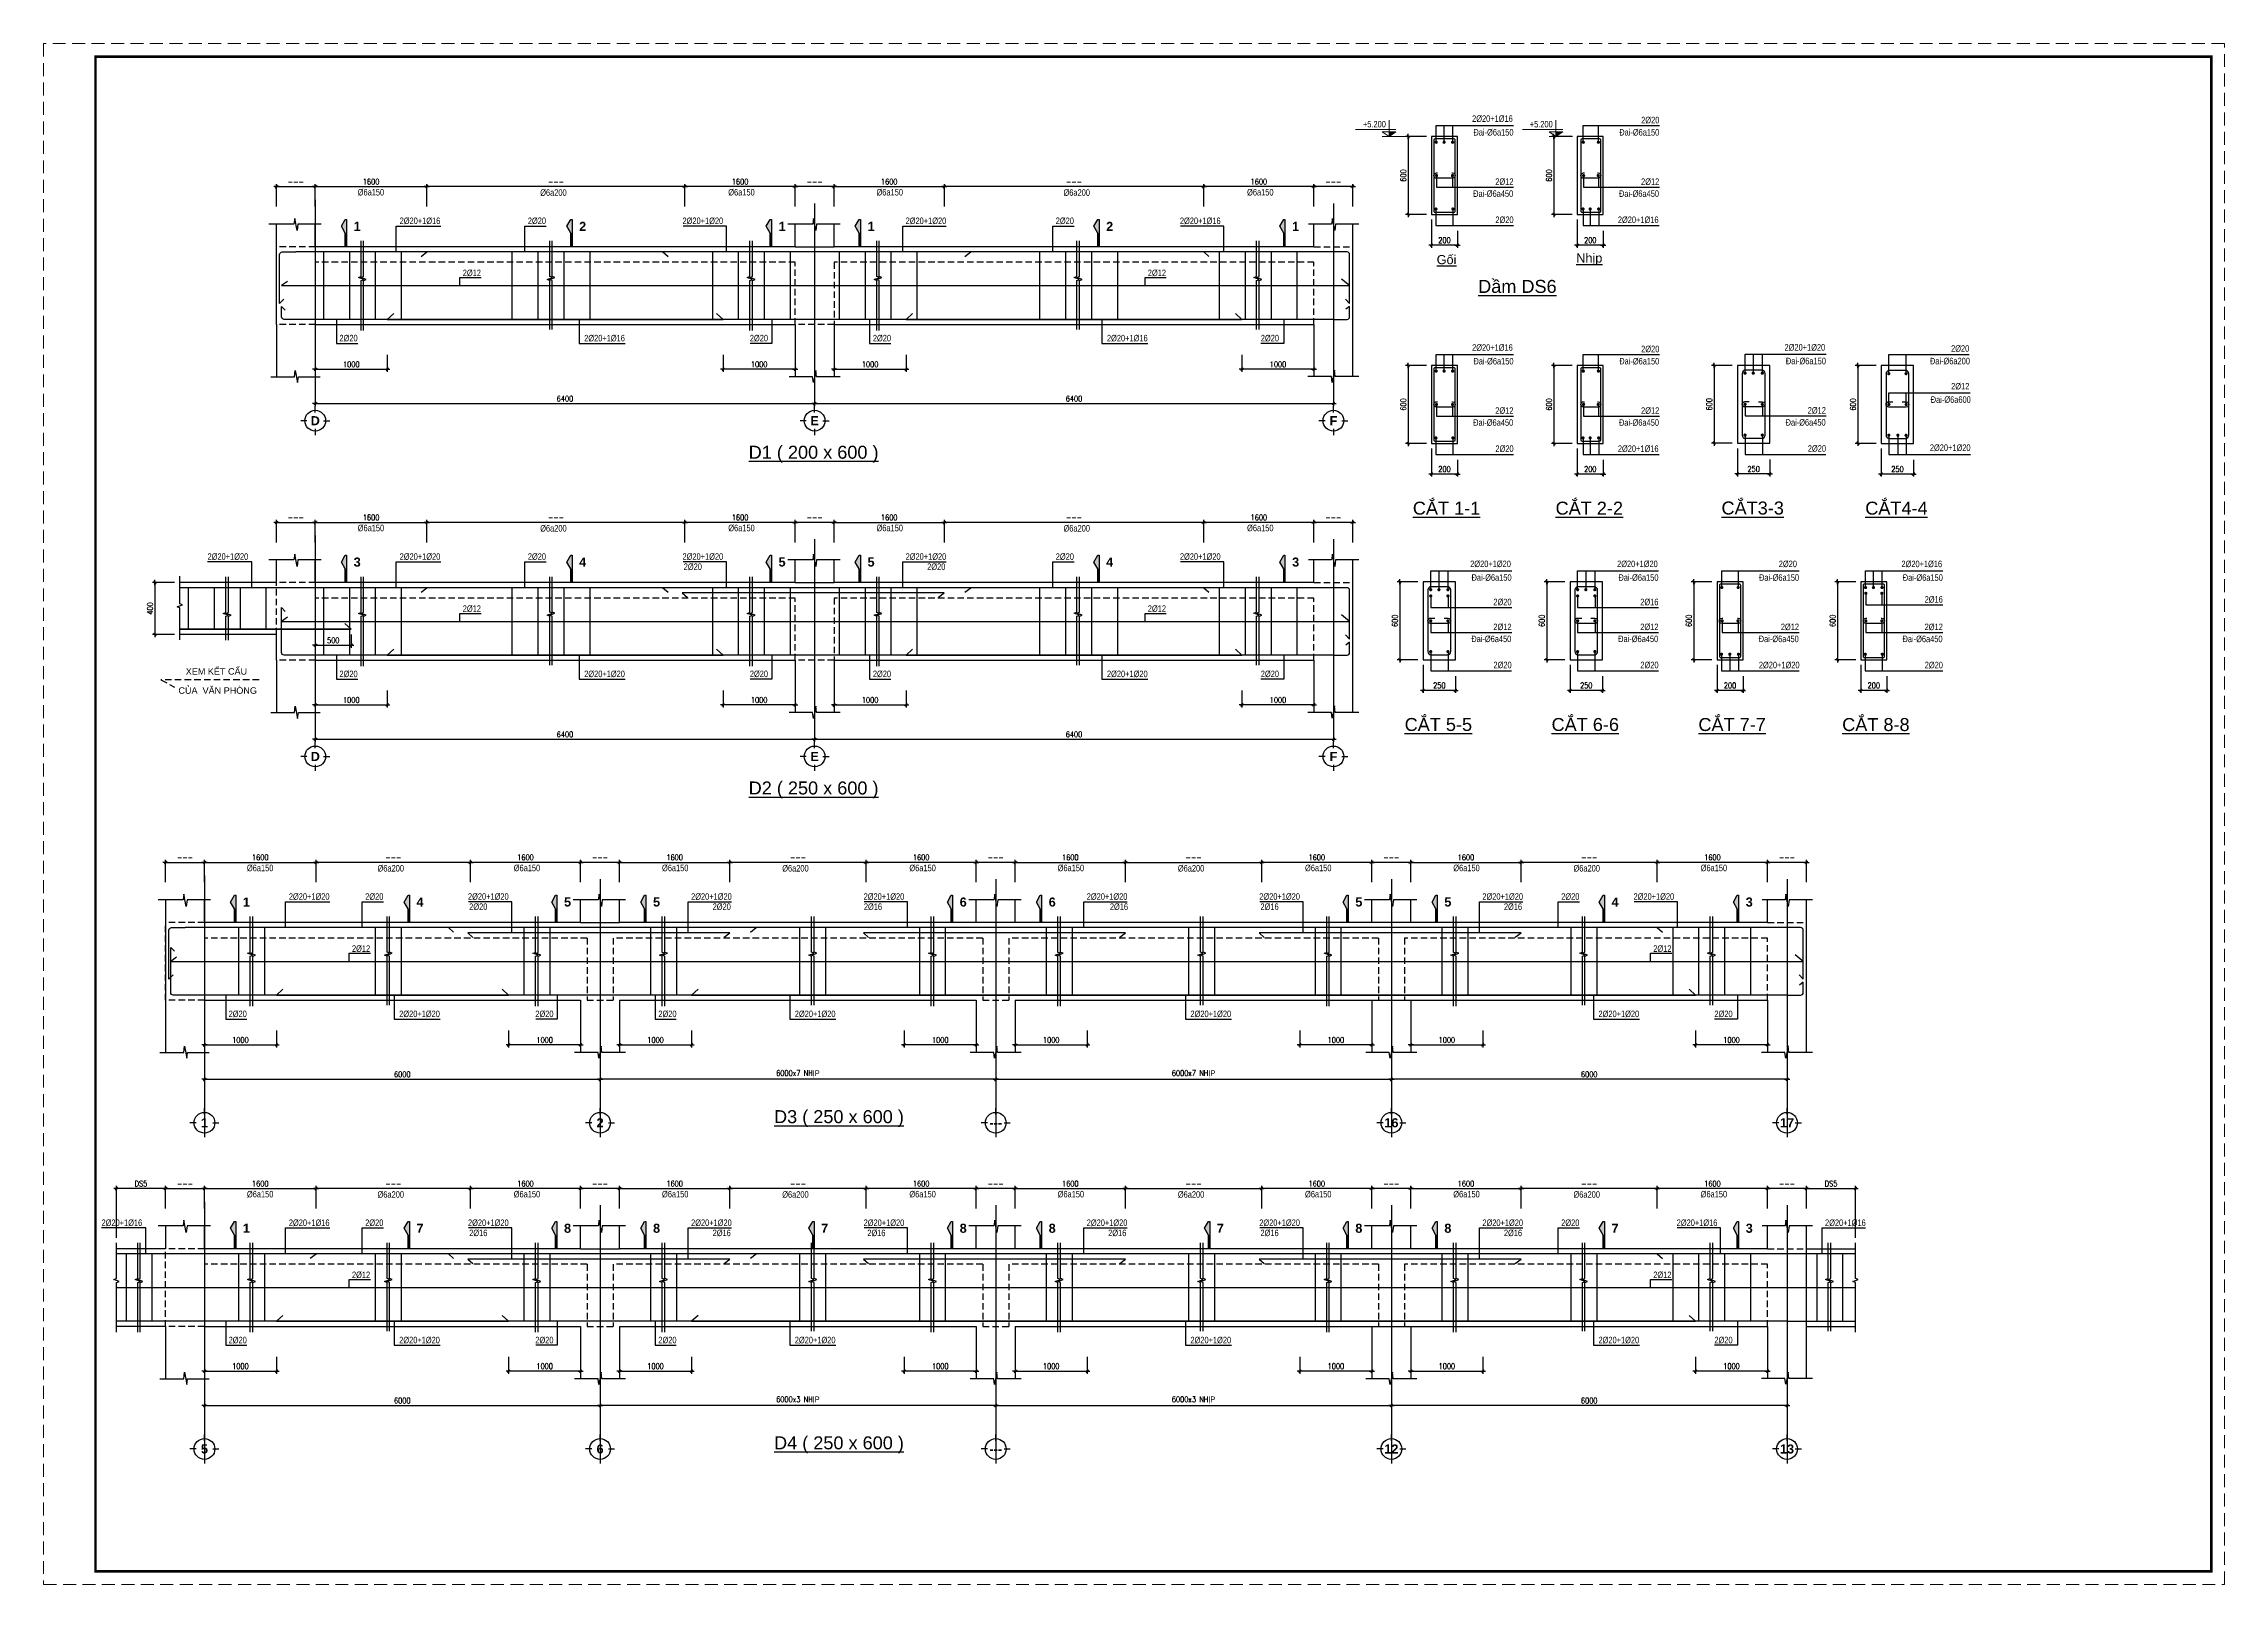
# Model space of a CAD drawing. Header units: millimetres. Extents: x 651127 to 1529722, y 768575 to 1021311.
# Drawn here: x 1445622 to 1529722, y 831541 to 890941 of the extents above; entities that cross this region are included whole.
import ezdxf
from ezdxf.enums import TextEntityAlignment as Align

# ---------------------------------------------------------------- set-up
doc = ezdxf.new("R2010")
doc.units = ezdxf.units.MM
doc.header["$LTSCALE"] = 1000
doc.header["$MEASUREMENT"] = 0
for name, pattern in [('CENTER2', [1.125, 0.75, -0.125, 0.125, -0.125]), ('DASHDOTX2', [2, 1, -0.5, 0, -0.5]), ('DASHED2', [0.375, 0.25, -0.125]), ('HIDDEN', [0.375, 0.25, -0.125]), ('HIDDEN2', [0.1875, 0.125, -0.0625])]:
    doc.linetypes.add(name, pattern=pattern)
doc.layers.get('DEFPOINTS').update_dxf_attribs({"color": 8, "lineweight": 9})
for name, color, linetype in [('1 TRUC', 8, 'DASHDOTX2'), ('CHU NN', 40, 'Continuous'), ('CHU VN', 7, 'Continuous'), ('COT DAI', 3, 'Continuous'), ('DUONG BAO', 7, 'Continuous'), ('KHUNG TEN', 7, 'Continuous'), ('KICH THUOC', 147, 'Continuous'), ('KY HIEU', 40, 'Continuous'), ('NET DUT', 143, 'HIDDEN2'), ('THEP DOC', 1, 'Continuous')]:
    doc.layers.add(name, color=color, linetype=linetype)
doc.layers.add('CHU-VN', color=7, linetype='Continuous', lineweight=5)
doc.layers.add('coban', color=7, linetype='Continuous', lineweight=18)
doc.styles.add('CHU 250', font='VNI-Helve-Condense.TTF')
doc.styles.add('CHU 350-HB', font='VNI-Helve-Bold.TTF')
doc.styles.add('CHU KT', font='romans.shx', dxfattribs={"width": 0.8})
doc.styles.add('Helve-Condense', font='VNI-Helve.TTF')
doc.styles.add('KEEC', font='VNI-Helve-Condense.TTF')
doc.styles.add('ROMANS', font='romans.shx', dxfattribs={"width": 0.8})
doc.dimstyles.new('20', dxfattribs={"dimscale": 100, "dimtxt": 2.2, "dimasz": 0.2, "dimexe": 1, "dimexo": 2, "dimgap": 0.8, "dimtad": 1, "dimdec": 0, "dimlfac": 0.2, "dimzin": 0, "dimdsep": 46, "dimtxsty": 'ROMANS', "dimblk": 'GACH1', "dimcen": 1, "dimdle": 1.5, "dimclrd": 147, "dimclre": 147, "dimclrt": 7, "dimadec": 0, "dimazin": 0, "dimtfac": 1, "dimtdec": 0, "dimtix": 1, "dimtmove": 2, "dimatfit": 3, "dimldrblk": 'DOT', "dimfxl": 1, "dimtolj": 1, "dimtzin": 0, "dimarcsym": 0})
doc.dimstyles.new('TL20', dxfattribs={"dimscale": 100, "dimtxt": 2.5, "dimasz": 1, "dimexe": 1, "dimexo": 1.5, "dimgap": 1, "dimtad": 1, "dimdec": 0, "dimlfac": 0.2, "dimzin": 0, "dimdsep": 46, "dimtxsty": 'CHU KT', "dimblk": 'ARCHTICK', "dimcen": 1.5, "dimdle": 1, "dimclrd": 256, "dimclre": 256, "dimclrt": 7, "dimadec": 0, "dimazin": 0, "dimtfac": 1, "dimtdec": 0, "dimtix": 1, "dimtmove": 2, "dimatfit": 3, "dimfxl": 1, "dimtolj": 1, "dimtzin": 0, "dimarcsym": 0})

msp = doc.modelspace()

# ---------------------------------------------------------------- texts
at = {"layer": 'CHU VN', "style": 'KEEC'}
for s, p in [('2Þ20+1Þ16', (1500711, 887924.7)), ('2Þ20', (1507231.1, 887868.7)), ('Ñai-Þ6a150', (1500763.6, 887397.3)), ('Ñai-Þ6a150', (1506385.2, 887397.3)), ('2Þ12', (1501605.6, 885495.2)), ('2Þ12', (1507227.3, 885495.2)), ('Ñai-Þ6a450', (1500752.5, 885033.1)), ('Ñai-Þ6a450', (1506374.2, 885033.1)), ('2Þ20', (1464296.2, 883985.2)), ('2Þ20+1Þ20', (1470260.7, 883985.2)), ('2Þ20+1Þ20', (1478864.6, 883985.2)), ('2Þ20', (1484654.8, 883985.2)), ('2Þ20+1Þ16', (1489443.1, 883985.2)), ('2Þ20', (1501609.5, 884025.3)), ('2Þ20+1Þ16', (1506332.6, 884024.9)), ('2Þ12', (1461786.9, 881977.2)), ('2Þ12', (1488205.3, 881977.2)), ('2Þ20', (1457030.7, 879462.3)), ('2Þ20+1Þ16', (1466469.5, 879462.3)), ('2Þ20', (1472857.4, 879462.3)), ('2Þ20', (1477602.2, 879462.3)), ('2Þ20+1Þ16', (1486629.5, 879462.3)), ('2Þ20', (1492563.4, 879462.3)), ('2Þ20+1Þ16', (1500711, 879100.2)), ('2Þ20', (1507231.1, 879044.2)), ('2Þ20+1Þ20', (1512759.2, 879106.5)), ('2Þ20', (1519182.8, 879062.7)), ('Ñai-Þ6a150', (1500763.6, 878572.8)), ('Ñai-Þ6a150', (1506385.2, 878572.8)), ('Ñai-Þ6a150', (1512811.8, 878579)), ('Ñai-Þ6a200', (1518365.6, 878578.2)), ('Ñai-Þ6a600', (1518398.5, 877092.1)), ('2Þ12', (1519185.4, 877609.7)), ('Ñai-Þ6a450', (1500752.5, 876208.6)), ('2Þ12', (1501605.6, 876670.7)), ('Ñai-Þ6a450', (1506374.2, 876208.6)), ('2Þ12', (1507227.3, 876670.7)), ('Ñai-Þ6a450', (1512800.7, 876214.8)), ('2Þ12', (1513653.8, 876677)), ('2Þ20+1Þ20', (1518364.2, 875238.5)), ('2Þ20', (1501609.5, 875200.8)), ('2Þ20+1Þ16', (1506332.6, 875200.4)), ('2Þ20', (1513657.7, 875207.1)), ('2Þ20+1Þ20', (1451943.8, 871041.2)), ('2Þ20', (1464296.2, 871041.2)), ('2Þ20+1Þ20', (1470260.7, 871041.2)), ('2Þ20+1Þ20', (1478864.6, 871041.2)), ('2Þ20', (1484654.8, 871041.2)), ('2Þ20+1Þ20', (1489443.1, 871041.2)), ('2Þ20', (1470307.5, 870649.9)), ('2Þ20', (1479696.2, 870649.9)), ('2Þ20+1Þ20', (1500636.9, 870759.8)), ('Ñai-Þ6a150', (1500689.4, 870232.3)), ('2Þ20+1Þ20', (1506302.4, 870759.8)), ('Ñai-Þ6a150', (1506355, 870232.3)), ('Ñai-Þ6a150', (1511775.4, 870231.4)), ('2Þ20', (1512537.5, 870758.8)), ('2Þ20+1Þ16', (1517268.2, 870757.9)), ('Ñai-Þ6a150', (1517320.8, 870230.5)), ('2Þ16', (1518162.9, 869390.5)), ('2Þ12', (1461786.9, 869033.2)), ('2Þ12', (1488205.3, 869033.2)), ('2Þ20', (1501531.5, 869289.2)), ('2Þ16', (1507197.1, 869289.2)), ('Ñai-Þ6a450', (1500678.4, 867868.1)), ('2Þ12', (1501531.5, 868330.3)), ('Ñai-Þ6a450', (1506344, 867868.1)), ('2Þ12', (1507197.1, 868330.3)), ('Ñai-Þ6a450', (1511764.4, 867867.2)), ('2Þ12', (1512617.5, 868329.3)), ('Ñai-Þ6a450', (1517309.8, 867866.3)), ('2Þ12', (1518162.9, 868328.4)), ('2Þ20', (1501535.4, 866860.4)), ('2Þ20', (1507201, 866860.4)), ('2Þ20+1Þ20', (1511770.3, 866859.4)), ('2Þ20', (1518166.7, 866858.5)), ('2Þ20', (1457030.7, 866518.3)), ('2Þ20+1Þ20', (1466469.5, 866518.3)), ('2Þ20', (1472857.4, 866518.3)), ('2Þ20', (1477602.2, 866518.3)), ('2Þ20+1Þ20', (1486629.5, 866518.3)), ('2Þ20', (1492563.4, 866518.3)), ('2Þ20', (1458023.3, 857934.2)), ('2Þ20+1Þ20', (1461987.8, 857934.2)), ('2Þ20+1Þ20', (1470591.7, 857934.2)), ('2Þ20+1Þ20', (1477245.4, 857934.2)), ('2Þ20+1Þ20', (1485849.3, 857934.2)), ('2Þ20+1Þ20', (1492503, 857934.2)), ('2Þ20+1Þ20', (1501106.9, 857934.2)), ('2Þ20', (1504147.1, 857934.2)), ('2Þ20+1Þ20', (1506935.4, 857934.2)), ('2Þ20', (1462034.6, 857543)), ('2Þ20', (1471423.3, 857543)), ('2Þ16', (1477254.9, 857543)), ('2Þ16', (1486742.2, 857543)), ('2Þ16', (1492549.7, 857543)), ('2Þ16', (1501938.4, 857543)), ('2Þ12', (1457514, 855926.2)), ('2Þ12', (1507697.5, 855926.2)), ('2Þ20', (1452757.8, 853411.3)), ('2Þ20+1Þ20', (1459334.3, 853411.3)), ('2Þ20', (1464584.5, 853411.3)), ('2Þ20', (1469329.3, 853411.3)), ('2Þ20+1Þ20', (1474591.9, 853411.3)), ('2Þ20+1Þ20', (1489849.5, 853411.3)), ('2Þ20+1Þ20', (1505585, 853411.3)), ('2Þ20', (1510055.7, 853411.3)), ('2Þ20+1Þ16', (1447855.6, 845357.9)), ('2Þ20', (1458023.3, 845357.9)), ('2Þ20+1Þ20', (1461987.8, 845357.9)), ('2Þ16', (1462034.6, 844966.7)), ('2Þ20+1Þ20', (1470591.7, 845357.9)), ('2Þ16', (1471423.3, 844966.7)), ('2Þ20+1Þ20', (1477245.4, 845357.9)), ('2Þ16', (1477387.9, 844966.7)), ('2Þ20+1Þ20', (1485849.3, 845357.9)), ('2Þ16', (1486674.7, 844966.7)), ('2Þ20+1Þ20', (1492503, 845357.9)), ('2Þ16', (1492549.7, 844966.7)), ('2Þ20+1Þ20', (1501106.9, 845357.9)), ('2Þ16', (1501938.4, 844966.7)), ('2Þ20', (1504147.1, 845357.9)), ('2Þ20+1Þ16', (1508601, 845357.9)), ('2Þ20+1Þ16', (1514321.2, 845357.9)), ('2Þ12', (1457514, 843349.9)), ('2Þ12', (1507697.5, 843349.9)), ('2Þ20', (1452757.8, 840835)), ('2Þ20+1Þ20', (1459334.3, 840835)), ('2Þ20', (1464584.5, 840835)), ('2Þ20', (1469329.3, 840835)), ('2Þ20+1Þ20', (1474591.9, 840835)), ('2Þ20+1Þ20', (1489849.5, 840835)), ('2Þ20+1Þ20', (1505585, 840835)), ('2Þ20', (1510055.7, 840835))]:
    msp.add_text(s, height=250, dxfattribs=at).set_placement(p)
for s, p in [('Þ6a150', (1458245.5, 885087.2)), ('Þ6a200', (1465282.6, 885074.6)), ('Þ6a150', (1472535.7, 885087.2)), ('Þ6a150', (1478253.1, 885087.2)), ('Þ6a200', (1485463.8, 885074.6)), ('Þ6a150', (1492543.2, 885087.2)), ('Þ6a150', (1458245.5, 872143.1)), ('Þ6a200', (1465282.6, 872130.5)), ('Þ6a150', (1472535.7, 872143.1)), ('Þ6a150', (1478253.1, 872143.1)), ('Þ6a200', (1485463.8, 872130.5)), ('Þ6a150', (1492543.2, 872143.1)), ('Þ6a150', (1453972.6, 859036.2)), ('Þ6a200', (1459009.7, 859023.6)), ('Þ6a150', (1464262.8, 859036.2)), ('Þ6a150', (1469980.2, 859036.2)), ('Þ6a200', (1474616.1, 859023.6)), ('Þ6a150', (1479520.3, 859036.2)), ('Þ6a150', (1485237.8, 859036.2)), ('Þ6a200', (1489873.7, 859023.6)), ('Þ6a150', (1494777.9, 859036.2)), ('Þ6a150', (1500495.4, 859036.2)), ('Þ6a200', (1505131.2, 859023.6)), ('Þ6a150', (1510035.5, 859036.2)), ('Þ6a150', (1453972.6, 846459.9)), ('Þ6a200', (1459009.7, 846447.3)), ('Þ6a150', (1464262.8, 846459.9)), ('Þ6a150', (1469980.2, 846459.9)), ('Þ6a200', (1474616.1, 846447.3)), ('Þ6a150', (1479520.3, 846459.9)), ('Þ6a150', (1485237.8, 846459.9)), ('Þ6a200', (1489873.7, 846447.3)), ('Þ6a150', (1494777.9, 846459.9)), ('Þ6a150', (1500495.4, 846459.9)), ('Þ6a200', (1505131.2, 846447.3)), ('Þ6a150', (1510035.5, 846459.9))]:
    msp.add_text(s, height=250, dxfattribs=at).set_placement(p, align=Align.CENTER)
for s, p in [('2Þ20+1Þ16', (1459352.5, 883985.2)), ('2Þ20+1Þ20', (1459352.5, 871041.2)), ('2Þ20+1Þ20', (1455079.6, 857934.2)), ('2Þ20+1Þ16', (1455079.6, 845357.9))]:
    msp.add_text(s, height=250, rotation=360, dxfattribs=at).set_placement(p)
at = {"layer": 'CHU VN', "style": 'Helve-Condense'}
for s, height, p in [('%%UGoái', 350, (1499725.7, 882632.4)), ('%%UNhòp', 350, (1505230.5, 882632.4)), ('%%UDaàm DS6', 500, (1502457.4, 881606.8)), ('%%UD1 ( 200 x 600 )', 500, (1475316.4, 875126.2)), ('%%uCAÉT 1-1', 500, (1499725.7, 873103.8)), ('%%uCAÉT 2-2', 500, (1505230.5, 873103.8)), ('%%UCAÉT3-3', 500, (1511532, 873110.1)), ('%%UCAÉT4-4', 500, (1517076.2, 873103.9)), ('XEM KEÁT CAÁU ', 250, (1452335, 866774.1)), ('CUÛA  VAÊN PHOØNG', 250, (1452335, 866036.3)), ('%%UCAÉT 5-5', 500, (1499409.7, 864763.4)), ('%%UCAÉT 6-6', 500, (1505075.3, 864763.4)), ('%%UCAÉT 7-7', 500, (1510737.6, 864762.4)), ('%%UCAÉT 8-8', 500, (1516282.9, 864761.5)), ('%%UD2 ( 250 x 600 )', 500, (1475316.4, 862182.1)), ('%%UD3 ( 250 x 600 )', 500, (1476294.2, 849510.9)), ('%%UD4 ( 250 x 600 )', 500, (1476294.2, 836934.7))]:
    msp.add_text(s, height=height, dxfattribs=at).set_placement(p, align=Align.MIDDLE)

# ---------------------------------------------------------------- blocks, each defined once
blk = doc.blocks.new('GACH1')
h = blk.add_hatch(color=256)
h.paths.add_polyline_path([(-1.1, 0), (1.1, 0), (2, 0.9, 1), (0.9, 2)])
h.paths.add_polyline_path([(-2, -0.9, 1), (-0.9, -2), (1.1, 0), (-1.1, 0)])
at = {"linetype": 'Continuous'}
h = blk.add_hatch(color=256, dxfattribs=at)
edge = h.paths.add_edge_path()
edge.add_line((-0.9, -2), (2, 0.9))
edge.add_arc((1.4, 1.4), 0.762, 315, 495)
edge.add_line((0.9, 2), (-2, -0.9))
edge.add_arc((-1.4, -1.4), 0.762, 135, 315)
for p, q in [((-5.1, 0), (5.1, 0)), ((0.9, 2), (-2, -0.9)), ((-0.9, -2), (2, 0.9))]:
    blk.add_line(p, q, dxfattribs=at)
for centre, start, end in [((1.4, 1.4), 315, 135), ((-1.4, -1.4), 135, 315)]:
    blk.add_arc(centre, 0.762, start, end, dxfattribs=at)
blk = doc.blocks.new('*D727')
at = {"layer": 'DEFPOINTS', "color": 0}
for p in [(1456098, 885428), (1454598, 884458), (1456098, 884458)]:
    blk.add_point(p, dxfattribs=at)
at = {"layer": 'KICH THUOC', "color": 147, "lineweight": -2}
for p, q in [((1454598, 884658), (1454598, 885528)), ((1454618, 885428), (1456078, 885428)), ((1456098, 884658), (1456098, 885528))]:
    blk.add_line(p, q, dxfattribs=at)
at = {"layer": 'KICH THUOC', "color": 147, "lineweight": -2, "xscale": 20, "yscale": 20, "zscale": 20, "rotation": 180}
blk.add_blockref('GACH1', (1454598, 885428), dxfattribs=at)
at = {"layer": 'KICH THUOC', "color": 147, "lineweight": -2, "xscale": 20, "yscale": 20, "zscale": 20}
blk.add_blockref('GACH1', (1456098, 885428), dxfattribs=at)
at = {"layer": 'KICH THUOC', "color": 7, "insert": (1455348, 885618), "char_height": 220, "attachment_point": 5, "style": 'ROMANS'}
blk.add_mtext('\\A1;---', dxfattribs=at)
blk = doc.blocks.new('_Dot')
at = {"color": 0, "linetype": 'ByBlock', "lineweight": -2}
blk.add_line((-0.5, 0), (-1, 0), dxfattribs=at)
at = {"color": 0, "linetype": 'ByBlock', "const_width": 0.5}
blk.add_lwpolyline([(-0.25, 0, 1), (0.25, 0, 1)], format="xyb", close=True, dxfattribs=at)
blk = doc.blocks.new('TRUC')
for p, q in [((-320, 0), (-560, 0)), ((0, 320), (0, 560)), ((320, 0), (560, 0)), ((0, -320), (0, -560))]:
    blk.add_line(p, q)
blk.add_circle((0, 0), 400)
at = {"linetype": 'Continuous', "style": 'CHU 350-HB'}
blk.add_attdef('2', text='', height=350, dxfattribs=at).set_placement((0, 0), align=Align.MIDDLE_CENTER)
blk = doc.blocks.new('*D728')
at = {"layer": 'DEFPOINTS', "color": 0}
for p in [(1456098, 878093), (1475356, 878236), (1475356, 877064)]:
    blk.add_point(p, dxfattribs=at)
at = {"layer": 'KICH THUOC', "color": 147, "lineweight": -2}
for p, q in [((1475356, 878036), (1475356, 876964)), ((1456098, 877893), (1456098, 876964)), ((1456118, 877064), (1475336, 877064))]:
    blk.add_line(p, q, dxfattribs=at)
at = {"layer": 'KICH THUOC', "color": 147, "lineweight": -2, "xscale": 20, "yscale": 20, "zscale": 20, "rotation": 180}
blk.add_blockref('GACH1', (1456098, 877064), dxfattribs=at)
at = {"layer": 'KICH THUOC', "color": 147, "lineweight": -2, "xscale": 20, "yscale": 20, "zscale": 20}
blk.add_blockref('GACH1', (1475356, 877064), dxfattribs=at)
at = {"layer": 'KICH THUOC', "color": 7, "insert": (1465727, 877254), "char_height": 220, "attachment_point": 5, "style": 'ROMANS'}
blk.add_mtext('\\A1;6400', dxfattribs=at)
blk = doc.blocks.new('*D729')
at = {"layer": 'DEFPOINTS', "color": 0}
for p in [(1474606, 885428), (1474606, 884458), (1476106, 884458)]:
    blk.add_point(p, dxfattribs=at)
at = {"layer": 'KICH THUOC', "color": 147, "lineweight": -2}
for p, q in [((1474606, 884658), (1474606, 885528)), ((1476086, 885428), (1474626, 885428)), ((1476106, 884658), (1476106, 885528))]:
    blk.add_line(p, q, dxfattribs=at)
at = {"layer": 'KICH THUOC', "color": 147, "lineweight": -2, "xscale": 20, "yscale": 20, "zscale": 20, "rotation": 180}
blk.add_blockref('GACH1', (1474606, 885428), dxfattribs=at)
at = {"layer": 'KICH THUOC', "color": 147, "lineweight": -2, "xscale": 20, "yscale": 20, "zscale": 20}
blk.add_blockref('GACH1', (1476106, 885428), dxfattribs=at)
at = {"layer": 'KICH THUOC', "color": 7, "insert": (1475356, 885618), "char_height": 220, "attachment_point": 5, "style": 'ROMANS'}
blk.add_mtext('\\A1;---', dxfattribs=at)
blk = doc.blocks.new('*D730')
at = {"layer": 'DEFPOINTS', "color": 0}
for p in [(1460402, 885428), (1460402, 884458), (1470354, 884658)]:
    blk.add_point(p, dxfattribs=at)
at = {"layer": 'KICH THUOC', "color": 147, "lineweight": -2}
for p, q in [((1460402, 884658), (1460402, 885528)), ((1470334, 885428), (1460422, 885428)), ((1470354, 884858), (1470354, 885528))]:
    blk.add_line(p, q, dxfattribs=at)
at = {"layer": 'KICH THUOC', "color": 147, "lineweight": -2, "xscale": 20, "yscale": 20, "zscale": 20, "rotation": 180}
blk.add_blockref('GACH1', (1460402, 885428), dxfattribs=at)
at = {"layer": 'KICH THUOC', "color": 147, "lineweight": -2, "xscale": 20, "yscale": 20, "zscale": 20}
blk.add_blockref('GACH1', (1470354, 885428), dxfattribs=at)
at = {"layer": 'KICH THUOC', "color": 7, "insert": (1465378, 885618), "char_height": 220, "attachment_point": 5, "style": 'ROMANS'}
blk.add_mtext('\\A1;---', dxfattribs=at)
blk = doc.blocks.new('*D731')
at = {"layer": 'DEFPOINTS', "color": 0}
for p in [(1475356, 878236), (1495363, 878236), (1495363, 877064)]:
    blk.add_point(p, dxfattribs=at)
at = {"layer": 'KICH THUOC', "color": 147, "lineweight": -2}
for p, q in [((1475356, 878036), (1475356, 876964)), ((1495363, 878036), (1495363, 876964)), ((1475376, 877064), (1495343, 877064))]:
    blk.add_line(p, q, dxfattribs=at)
at = {"layer": 'KICH THUOC', "color": 147, "lineweight": -2, "xscale": 20, "yscale": 20, "zscale": 20, "rotation": 180}
blk.add_blockref('GACH1', (1475356, 877064), dxfattribs=at)
at = {"layer": 'KICH THUOC', "color": 147, "lineweight": -2, "xscale": 20, "yscale": 20, "zscale": 20}
blk.add_blockref('GACH1', (1495363, 877064), dxfattribs=at)
at = {"layer": 'KICH THUOC', "color": 7, "insert": (1485359, 877254), "char_height": 220, "attachment_point": 5, "style": 'ROMANS'}
blk.add_mtext('\\A1;6400', dxfattribs=at)
blk = doc.blocks.new('*D732')
at = {"layer": 'DEFPOINTS', "color": 0}
for p in [(1494613, 885428), (1494613, 884458), (1496113, 884458)]:
    blk.add_point(p, dxfattribs=at)
at = {"layer": 'KICH THUOC', "color": 147, "lineweight": -2}
for p, q in [((1494613, 884658), (1494613, 885528)), ((1496093, 885428), (1494633, 885428)), ((1496113, 884658), (1496113, 885528))]:
    blk.add_line(p, q, dxfattribs=at)
at = {"layer": 'KICH THUOC', "color": 147, "lineweight": -2, "xscale": 20, "yscale": 20, "zscale": 20, "rotation": 180}
blk.add_blockref('GACH1', (1494613, 885428), dxfattribs=at)
at = {"layer": 'KICH THUOC', "color": 147, "lineweight": -2, "xscale": 20, "yscale": 20, "zscale": 20}
blk.add_blockref('GACH1', (1496113, 885428), dxfattribs=at)
at = {"layer": 'KICH THUOC', "color": 7, "insert": (1495363, 885618), "char_height": 220, "attachment_point": 5, "style": 'ROMANS'}
blk.add_mtext('\\A1;---', dxfattribs=at)
blk = doc.blocks.new('_ARCHTICK')
at = {"color": 0, "linetype": 'ByBlock', "const_width": 0.3}
blk.add_lwpolyline([(-0.5, -0.5), (0.5, 0.5)], dxfattribs=at)
blk = doc.blocks.new('*D733')
at = {"layer": 'DEFPOINTS', "color": 0}
for p in [(1480358, 885428), (1480358, 884458), (1490361, 884458)]:
    blk.add_point(p, dxfattribs=at)
at = {"layer": 'KICH THUOC', "color": 147, "lineweight": -2}
for p, q in [((1480358, 884658), (1480358, 885528)), ((1490341, 885428), (1480378, 885428)), ((1490361, 884658), (1490361, 885528))]:
    blk.add_line(p, q, dxfattribs=at)
at = {"layer": 'KICH THUOC', "color": 147, "lineweight": -2, "xscale": 20, "yscale": 20, "zscale": 20, "rotation": 180}
blk.add_blockref('GACH1', (1480358, 885428), dxfattribs=at)
at = {"layer": 'KICH THUOC', "color": 147, "lineweight": -2, "xscale": 20, "yscale": 20, "zscale": 20}
blk.add_blockref('GACH1', (1490361, 885428), dxfattribs=at)
at = {"layer": 'KICH THUOC', "color": 7, "insert": (1485359, 885618), "char_height": 220, "attachment_point": 5, "style": 'ROMANS'}
blk.add_mtext('\\A1;---', dxfattribs=at)
blk = doc.blocks.new('*D734')
at = {"layer": 'DEFPOINTS', "color": 0}
for p in [(1480358, 885428), (1476106, 884458), (1480358, 884458)]:
    blk.add_point(p, dxfattribs=at)
at = {"layer": 'KICH THUOC', "color": 147, "lineweight": -2}
for p, q in [((1476106, 884658), (1476106, 885528)), ((1476126, 885428), (1480338, 885428)), ((1480358, 884658), (1480358, 885528))]:
    blk.add_line(p, q, dxfattribs=at)
at = {"layer": 'KICH THUOC', "color": 147, "lineweight": -2, "xscale": 20, "yscale": 20, "zscale": 20, "rotation": 180}
blk.add_blockref('GACH1', (1476106, 885428), dxfattribs=at)
at = {"layer": 'KICH THUOC', "color": 147, "lineweight": -2, "xscale": 20, "yscale": 20, "zscale": 20}
blk.add_blockref('GACH1', (1480358, 885428), dxfattribs=at)
at = {"layer": 'KICH THUOC', "color": 7, "insert": (1478232, 885618), "char_height": 220, "attachment_point": 5, "style": 'ROMANS'}
blk.add_mtext('\\A1;1600', dxfattribs=at)
blk = doc.blocks.new('*D735')
at = {"layer": 'DEFPOINTS', "color": 0}
for p in [(1490361, 885428), (1490361, 884458), (1494613, 884458)]:
    blk.add_point(p, dxfattribs=at)
at = {"layer": 'KICH THUOC', "color": 147, "lineweight": -2}
for p, q in [((1490361, 884658), (1490361, 885528)), ((1494593, 885428), (1490381, 885428)), ((1494613, 884658), (1494613, 885528))]:
    blk.add_line(p, q, dxfattribs=at)
at = {"layer": 'KICH THUOC', "color": 147, "lineweight": -2, "xscale": 20, "yscale": 20, "zscale": 20, "rotation": 180}
blk.add_blockref('GACH1', (1490361, 885428), dxfattribs=at)
at = {"layer": 'KICH THUOC', "color": 147, "lineweight": -2, "xscale": 20, "yscale": 20, "zscale": 20}
blk.add_blockref('GACH1', (1494613, 885428), dxfattribs=at)
at = {"layer": 'KICH THUOC', "color": 7, "insert": (1492487, 885618), "char_height": 220, "attachment_point": 5, "style": 'ROMANS'}
blk.add_mtext('\\A1;1600', dxfattribs=at)
blk = doc.blocks.new('*D736')
at = {"layer": 'DEFPOINTS', "color": 0}
for p in [(1476106, 879143), (1478883, 879143), (1478883, 878390)]:
    blk.add_point(p, dxfattribs=at)
at = {"layer": 'KICH THUOC', "color": 147, "lineweight": -2}
for p, q in [((1476106, 878943), (1476106, 878290)), ((1478883, 878943), (1478883, 878290)), ((1476126, 878390), (1478863, 878390))]:
    blk.add_line(p, q, dxfattribs=at)
at = {"layer": 'KICH THUOC', "color": 147, "lineweight": -2, "xscale": 20, "yscale": 20, "zscale": 20, "rotation": 180}
blk.add_blockref('GACH1', (1476106, 878390), dxfattribs=at)
at = {"layer": 'KICH THUOC', "color": 147, "lineweight": -2, "xscale": 20, "yscale": 20, "zscale": 20}
blk.add_blockref('GACH1', (1478883, 878390), dxfattribs=at)
at = {"layer": 'KICH THUOC', "color": 7, "insert": (1477494, 878580), "char_height": 220, "attachment_point": 5, "style": 'ROMANS'}
blk.add_mtext('\\A1;1000', dxfattribs=at)
blk = doc.blocks.new('*D737')
at = {"layer": 'DEFPOINTS', "color": 0}
for p in [(1491836, 879143), (1494613, 879143), (1491836, 878390)]:
    blk.add_point(p, dxfattribs=at)
at = {"layer": 'KICH THUOC', "color": 147, "lineweight": -2}
for p, q in [((1491836, 878943), (1491836, 878290)), ((1494613, 878943), (1494613, 878290)), ((1494593, 878390), (1491856, 878390))]:
    blk.add_line(p, q, dxfattribs=at)
at = {"layer": 'KICH THUOC', "color": 147, "lineweight": -2, "xscale": 20, "yscale": 20, "zscale": 20, "rotation": 180}
blk.add_blockref('GACH1', (1491836, 878390), dxfattribs=at)
at = {"layer": 'KICH THUOC', "color": 147, "lineweight": -2, "xscale": 20, "yscale": 20, "zscale": 20}
blk.add_blockref('GACH1', (1494613, 878390), dxfattribs=at)
at = {"layer": 'KICH THUOC', "color": 7, "insert": (1493225, 878580), "char_height": 220, "attachment_point": 5, "style": 'ROMANS'}
blk.add_mtext('\\A1;1000', dxfattribs=at)
blk = doc.blocks.new('*U726')
blk.add_hatch(color=256).paths.add_polyline_path([(-371, 181), (-636, 0), (-636, 181)])
for p, q in [((-1929, 281), (-371, 281)), ((-900, 181), (-636, 181)), ((-636, 0), (-900, 181)), ((-900, 0), (0, 0)), ((-636, 0), (-636, 631)), ((-371, 181), (-636, 181)), ((-636, 0), (-371, 181))]:
    blk.add_line(p, q)
at = {"linetype": 'CENTER2', "style": 'CHU 250'}
blk.add_attdef('CD', text='', height=250, dxfattribs=at).set_placement((-1699, 281), align=Align.BOTTOM_LEFT)
blk.add_attdef('%%P0.000', (771, 355), '', height=250, dxfattribs=at)
blk = doc.blocks.new('*U725')
blk.add_hatch(color=256).paths.add_polyline_path([(25, 1050), (-25, 1050), (-175, 788), (-25, 525), (-25, 0), (25, 0)])
blk.add_line((25, 1050), (25, 0))
blk.add_lwpolyline([(-25, 525), (-175, 788), (-25, 1050), (25, 1050), (25, 0), (-25, 0), (-25, 525), (-25, 0)])
at = {"style": 'CHU 350-HB', "flags": 8}
blk.add_attdef('04', text='', height=350, dxfattribs=at).set_placement((435, 788), align=Align.MIDDLE)
blk = doc.blocks.new('*D738')
at = {"layer": 'DEFPOINTS', "color": 0}
for p in [(1499146, 875530), (1500146, 875100), (1499146, 874348)]:
    blk.add_point(p, dxfattribs=at)
at = {"layer": 'KICH THUOC', "color": 147, "lineweight": -2}
for p, q in [((1499146, 875330), (1499146, 874248)), ((1500146, 874900), (1500146, 874248)), ((1500126, 874348), (1499166, 874348))]:
    blk.add_line(p, q, dxfattribs=at)
at = {"layer": 'KICH THUOC', "color": 147, "lineweight": -2, "xscale": 20, "yscale": 20, "zscale": 20, "rotation": 180}
blk.add_blockref('GACH1', (1499146, 874348), dxfattribs=at)
at = {"layer": 'KICH THUOC', "color": 147, "lineweight": -2, "xscale": 20, "yscale": 20, "zscale": 20}
blk.add_blockref('GACH1', (1500146, 874348), dxfattribs=at)
at = {"layer": 'KICH THUOC', "color": 7, "insert": (1499646, 874538), "char_height": 220, "attachment_point": 5, "style": 'ROMANS'}
blk.add_mtext('\\A1;200', dxfattribs=at)
blk = doc.blocks.new('*D739')
at = {"layer": 'DEFPOINTS', "color": 0}
for p in [(1504768, 875530), (1505768, 875100), (1504768, 874348)]:
    blk.add_point(p, dxfattribs=at)
at = {"layer": 'KICH THUOC', "color": 147, "lineweight": -2}
for p, q in [((1504768, 875330), (1504768, 874248)), ((1505768, 874900), (1505768, 874248)), ((1505748, 874348), (1504788, 874348))]:
    blk.add_line(p, q, dxfattribs=at)
at = {"layer": 'KICH THUOC', "color": 147, "lineweight": -2, "xscale": 20, "yscale": 20, "zscale": 20, "rotation": 180}
blk.add_blockref('GACH1', (1504768, 874348), dxfattribs=at)
at = {"layer": 'KICH THUOC', "color": 147, "lineweight": -2, "xscale": 20, "yscale": 20, "zscale": 20}
blk.add_blockref('GACH1', (1505768, 874348), dxfattribs=at)
at = {"layer": 'KICH THUOC', "color": 7, "insert": (1505268, 874538), "char_height": 220, "attachment_point": 5, "style": 'ROMANS'}
blk.add_mtext('\\A1;200', dxfattribs=at)
blk = doc.blocks.new('*D740')
at = {"layer": 'DEFPOINTS', "color": 0}
for p in [(1504768, 878530), (1503868, 875530), (1504768, 875530)]:
    blk.add_point(p, dxfattribs=at)
at = {"layer": 'KICH THUOC', "color": 147, "lineweight": -2}
for p, q in [((1504568, 878530), (1503768, 878530)), ((1503868, 878510), (1503868, 875550)), ((1504568, 875530), (1503768, 875530))]:
    blk.add_line(p, q, dxfattribs=at)
at = {"layer": 'KICH THUOC', "color": 147, "lineweight": -2, "xscale": 20, "yscale": 20, "zscale": 20}
for p, rotation in [((1503868, 878530), 90), ((1503868, 875530), 270)]:
    blk.add_blockref('GACH1', p, dxfattribs=dict(at, rotation=rotation))
at = {"layer": 'KICH THUOC', "color": 7, "insert": (1503678, 877030), "char_height": 220, "attachment_point": 5, "rotation": 90, "style": 'ROMANS'}
blk.add_mtext('\\A1;600', dxfattribs=at)
blk = doc.blocks.new('*D741')
at = {"layer": 'DEFPOINTS', "color": 0}
for p in [(1470354, 885428), (1470354, 884458), (1474606, 884458)]:
    blk.add_point(p, dxfattribs=at)
at = {"layer": 'KICH THUOC', "color": 147, "lineweight": -2}
for p, q in [((1470354, 884658), (1470354, 885528)), ((1474586, 885428), (1470374, 885428)), ((1474606, 884658), (1474606, 885528))]:
    blk.add_line(p, q, dxfattribs=at)
at = {"layer": 'KICH THUOC', "color": 147, "lineweight": -2, "xscale": 20, "yscale": 20, "zscale": 20, "rotation": 180}
blk.add_blockref('GACH1', (1470354, 885428), dxfattribs=at)
at = {"layer": 'KICH THUOC', "color": 147, "lineweight": -2, "xscale": 20, "yscale": 20, "zscale": 20}
blk.add_blockref('GACH1', (1474606, 885428), dxfattribs=at)
at = {"layer": 'KICH THUOC', "color": 7, "insert": (1472480, 885618), "char_height": 220, "attachment_point": 5, "style": 'ROMANS'}
blk.add_mtext('\\A1;1600', dxfattribs=at)
blk = doc.blocks.new('*D742')
at = {"layer": 'DEFPOINTS', "color": 0}
for p in [(1460402, 885428), (1456098, 884458), (1460402, 884458)]:
    blk.add_point(p, dxfattribs=at)
at = {"layer": 'KICH THUOC', "color": 147, "lineweight": -2}
for p, q in [((1456098, 884658), (1456098, 885528)), ((1456118, 885428), (1460382, 885428)), ((1460402, 884658), (1460402, 885528))]:
    blk.add_line(p, q, dxfattribs=at)
at = {"layer": 'KICH THUOC', "color": 147, "lineweight": -2, "xscale": 20, "yscale": 20, "zscale": 20, "rotation": 180}
blk.add_blockref('GACH1', (1456098, 885428), dxfattribs=at)
at = {"layer": 'KICH THUOC', "color": 147, "lineweight": -2, "xscale": 20, "yscale": 20, "zscale": 20}
blk.add_blockref('GACH1', (1460402, 885428), dxfattribs=at)
at = {"layer": 'KICH THUOC', "color": 7, "insert": (1458250, 885618), "char_height": 220, "attachment_point": 5, "style": 'ROMANS'}
blk.add_mtext('\\A1;1600', dxfattribs=at)
blk = doc.blocks.new('*D743')
at = {"layer": 'DEFPOINTS', "color": 0}
for p in [(1471829, 879143), (1474606, 879143), (1471829, 878390)]:
    blk.add_point(p, dxfattribs=at)
at = {"layer": 'KICH THUOC', "color": 147, "lineweight": -2}
for p, q in [((1471829, 878943), (1471829, 878290)), ((1474606, 878943), (1474606, 878290)), ((1474586, 878390), (1471849, 878390))]:
    blk.add_line(p, q, dxfattribs=at)
at = {"layer": 'KICH THUOC', "color": 147, "lineweight": -2, "xscale": 20, "yscale": 20, "zscale": 20, "rotation": 180}
blk.add_blockref('GACH1', (1471829, 878390), dxfattribs=at)
at = {"layer": 'KICH THUOC', "color": 147, "lineweight": -2, "xscale": 20, "yscale": 20, "zscale": 20}
blk.add_blockref('GACH1', (1474606, 878390), dxfattribs=at)
at = {"layer": 'KICH THUOC', "color": 7, "insert": (1473217, 878580), "char_height": 220, "attachment_point": 5, "style": 'ROMANS'}
blk.add_mtext('\\A1;1000', dxfattribs=at)
blk = doc.blocks.new('*D744')
at = {"layer": 'DEFPOINTS', "color": 0}
for p in [(1456098, 879143), (1458875, 879143), (1458875, 878390)]:
    blk.add_point(p, dxfattribs=at)
at = {"layer": 'KICH THUOC', "color": 147, "lineweight": -2}
for p, q in [((1456098, 878943), (1456098, 878290)), ((1458875, 878943), (1458875, 878290)), ((1456118, 878390), (1458855, 878390))]:
    blk.add_line(p, q, dxfattribs=at)
at = {"layer": 'KICH THUOC', "color": 147, "lineweight": -2, "xscale": 20, "yscale": 20, "zscale": 20, "rotation": 180}
blk.add_blockref('GACH1', (1456098, 878390), dxfattribs=at)
at = {"layer": 'KICH THUOC', "color": 147, "lineweight": -2, "xscale": 20, "yscale": 20, "zscale": 20}
blk.add_blockref('GACH1', (1458875, 878390), dxfattribs=at)
at = {"layer": 'KICH THUOC', "color": 7, "insert": (1457487, 878580), "char_height": 220, "attachment_point": 5, "style": 'ROMANS'}
blk.add_mtext('\\A1;1000', dxfattribs=at)
blk = doc.blocks.new('*D745')
at = {"layer": 'DEFPOINTS', "color": 0}
for p in [(1499146, 878530), (1498246, 875530), (1499146, 875530)]:
    blk.add_point(p, dxfattribs=at)
at = {"layer": 'KICH THUOC', "color": 147, "lineweight": -2}
for p, q in [((1498946, 878530), (1498146, 878530)), ((1498246, 878510), (1498246, 875550)), ((1498946, 875530), (1498146, 875530))]:
    blk.add_line(p, q, dxfattribs=at)
at = {"layer": 'KICH THUOC', "color": 147, "lineweight": -2, "xscale": 20, "yscale": 20, "zscale": 20}
for p, rotation in [((1498246, 878530), 90), ((1498246, 875530), 270)]:
    blk.add_blockref('GACH1', p, dxfattribs=dict(at, rotation=rotation))
at = {"layer": 'KICH THUOC', "color": 7, "insert": (1498056, 877030), "char_height": 220, "attachment_point": 5, "rotation": 90, "style": 'ROMANS'}
blk.add_mtext('\\A1;600', dxfattribs=at)
blk = doc.blocks.new('*D746')
at = {"layer": 'DEFPOINTS', "color": 0}
for p in [(1456098, 872484), (1454598, 871514), (1456098, 871514)]:
    blk.add_point(p, dxfattribs=at)
at = {"layer": 'KICH THUOC', "color": 147, "lineweight": -2}
for p, q in [((1454598, 871714), (1454598, 872584)), ((1454618, 872484), (1456078, 872484)), ((1456098, 871714), (1456098, 872584))]:
    blk.add_line(p, q, dxfattribs=at)
at = {"layer": 'KICH THUOC', "color": 147, "lineweight": -2, "xscale": 20, "yscale": 20, "zscale": 20, "rotation": 180}
blk.add_blockref('GACH1', (1454598, 872484), dxfattribs=at)
at = {"layer": 'KICH THUOC', "color": 147, "lineweight": -2, "xscale": 20, "yscale": 20, "zscale": 20}
blk.add_blockref('GACH1', (1456098, 872484), dxfattribs=at)
at = {"layer": 'KICH THUOC', "color": 7, "insert": (1455348, 872674), "char_height": 220, "attachment_point": 5, "style": 'ROMANS'}
blk.add_mtext('\\A1;---', dxfattribs=at)
blk = doc.blocks.new('*D747')
at = {"layer": 'DEFPOINTS', "color": 0}
for p in [(1456098, 865149), (1475356, 865292), (1475356, 864120)]:
    blk.add_point(p, dxfattribs=at)
at = {"layer": 'KICH THUOC', "color": 147, "lineweight": -2}
for p, q in [((1456098, 864949), (1456098, 864020)), ((1475356, 865092), (1475356, 864020)), ((1456118, 864120), (1475336, 864120))]:
    blk.add_line(p, q, dxfattribs=at)
at = {"layer": 'KICH THUOC', "color": 147, "lineweight": -2, "xscale": 20, "yscale": 20, "zscale": 20, "rotation": 180}
blk.add_blockref('GACH1', (1456098, 864120), dxfattribs=at)
at = {"layer": 'KICH THUOC', "color": 147, "lineweight": -2, "xscale": 20, "yscale": 20, "zscale": 20}
blk.add_blockref('GACH1', (1475356, 864120), dxfattribs=at)
at = {"layer": 'KICH THUOC', "color": 7, "insert": (1465727, 864310), "char_height": 220, "attachment_point": 5, "style": 'ROMANS'}
blk.add_mtext('\\A1;6400', dxfattribs=at)
blk = doc.blocks.new('*D748')
at = {"layer": 'DEFPOINTS', "color": 0}
for p in [(1474606, 872484), (1474606, 871514), (1476106, 871514)]:
    blk.add_point(p, dxfattribs=at)
at = {"layer": 'KICH THUOC', "color": 147, "lineweight": -2}
for p, q in [((1474606, 871714), (1474606, 872584)), ((1476086, 872484), (1474626, 872484)), ((1476106, 871714), (1476106, 872584))]:
    blk.add_line(p, q, dxfattribs=at)
at = {"layer": 'KICH THUOC', "color": 147, "lineweight": -2, "xscale": 20, "yscale": 20, "zscale": 20, "rotation": 180}
blk.add_blockref('GACH1', (1474606, 872484), dxfattribs=at)
at = {"layer": 'KICH THUOC', "color": 147, "lineweight": -2, "xscale": 20, "yscale": 20, "zscale": 20}
blk.add_blockref('GACH1', (1476106, 872484), dxfattribs=at)
at = {"layer": 'KICH THUOC', "color": 7, "insert": (1475356, 872674), "char_height": 220, "attachment_point": 5, "style": 'ROMANS'}
blk.add_mtext('\\A1;---', dxfattribs=at)
blk = doc.blocks.new('*D749')
at = {"layer": 'DEFPOINTS', "color": 0}
for p in [(1460402, 872484), (1460402, 871514), (1470354, 871714)]:
    blk.add_point(p, dxfattribs=at)
at = {"layer": 'KICH THUOC', "color": 147, "lineweight": -2}
for p, q in [((1460402, 871714), (1460402, 872584)), ((1470334, 872484), (1460422, 872484)), ((1470354, 871914), (1470354, 872584))]:
    blk.add_line(p, q, dxfattribs=at)
at = {"layer": 'KICH THUOC', "color": 147, "lineweight": -2, "xscale": 20, "yscale": 20, "zscale": 20, "rotation": 180}
blk.add_blockref('GACH1', (1460402, 872484), dxfattribs=at)
at = {"layer": 'KICH THUOC', "color": 147, "lineweight": -2, "xscale": 20, "yscale": 20, "zscale": 20}
blk.add_blockref('GACH1', (1470354, 872484), dxfattribs=at)
at = {"layer": 'KICH THUOC', "color": 7, "insert": (1465378, 872674), "char_height": 220, "attachment_point": 5, "style": 'ROMANS'}
blk.add_mtext('\\A1;---', dxfattribs=at)
blk = doc.blocks.new('*D750')
at = {"layer": 'DEFPOINTS', "color": 0}
for p in [(1475356, 865292), (1495363, 865292), (1495363, 864120)]:
    blk.add_point(p, dxfattribs=at)
at = {"layer": 'KICH THUOC', "color": 147, "lineweight": -2}
for p, q in [((1475356, 865092), (1475356, 864020)), ((1495363, 865092), (1495363, 864020)), ((1475376, 864120), (1495343, 864120))]:
    blk.add_line(p, q, dxfattribs=at)
at = {"layer": 'KICH THUOC', "color": 147, "lineweight": -2, "xscale": 20, "yscale": 20, "zscale": 20, "rotation": 180}
blk.add_blockref('GACH1', (1475356, 864120), dxfattribs=at)
at = {"layer": 'KICH THUOC', "color": 147, "lineweight": -2, "xscale": 20, "yscale": 20, "zscale": 20}
blk.add_blockref('GACH1', (1495363, 864120), dxfattribs=at)
at = {"layer": 'KICH THUOC', "color": 7, "insert": (1485359, 864310), "char_height": 220, "attachment_point": 5, "style": 'ROMANS'}
blk.add_mtext('\\A1;6400', dxfattribs=at)
blk = doc.blocks.new('*D751')
at = {"layer": 'DEFPOINTS', "color": 0}
for p in [(1494613, 872484), (1494613, 871514), (1496113, 871514)]:
    blk.add_point(p, dxfattribs=at)
at = {"layer": 'KICH THUOC', "color": 147, "lineweight": -2}
for p, q in [((1494613, 871714), (1494613, 872584)), ((1496093, 872484), (1494633, 872484)), ((1496113, 871714), (1496113, 872584))]:
    blk.add_line(p, q, dxfattribs=at)
at = {"layer": 'KICH THUOC', "color": 147, "lineweight": -2, "xscale": 20, "yscale": 20, "zscale": 20, "rotation": 180}
blk.add_blockref('GACH1', (1494613, 872484), dxfattribs=at)
at = {"layer": 'KICH THUOC', "color": 147, "lineweight": -2, "xscale": 20, "yscale": 20, "zscale": 20}
blk.add_blockref('GACH1', (1496113, 872484), dxfattribs=at)
at = {"layer": 'KICH THUOC', "color": 7, "insert": (1495363, 872674), "char_height": 220, "attachment_point": 5, "style": 'ROMANS'}
blk.add_mtext('\\A1;---', dxfattribs=at)
blk = doc.blocks.new('*D752')
at = {"layer": 'DEFPOINTS', "color": 0}
for p in [(1480358, 872484), (1480358, 871514), (1490361, 871514)]:
    blk.add_point(p, dxfattribs=at)
at = {"layer": 'KICH THUOC', "color": 147, "lineweight": -2}
for p, q in [((1480358, 871714), (1480358, 872584)), ((1490341, 872484), (1480378, 872484)), ((1490361, 871714), (1490361, 872584))]:
    blk.add_line(p, q, dxfattribs=at)
at = {"layer": 'KICH THUOC', "color": 147, "lineweight": -2, "xscale": 20, "yscale": 20, "zscale": 20, "rotation": 180}
blk.add_blockref('GACH1', (1480358, 872484), dxfattribs=at)
at = {"layer": 'KICH THUOC', "color": 147, "lineweight": -2, "xscale": 20, "yscale": 20, "zscale": 20}
blk.add_blockref('GACH1', (1490361, 872484), dxfattribs=at)
at = {"layer": 'KICH THUOC', "color": 7, "insert": (1485359, 872674), "char_height": 220, "attachment_point": 5, "style": 'ROMANS'}
blk.add_mtext('\\A1;---', dxfattribs=at)
blk = doc.blocks.new('*D753')
at = {"layer": 'DEFPOINTS', "color": 0}
for p in [(1480358, 872484), (1476106, 871514), (1480358, 871514)]:
    blk.add_point(p, dxfattribs=at)
at = {"layer": 'KICH THUOC', "color": 147, "lineweight": -2}
for p, q in [((1476106, 871714), (1476106, 872584)), ((1476126, 872484), (1480338, 872484)), ((1480358, 871714), (1480358, 872584))]:
    blk.add_line(p, q, dxfattribs=at)
at = {"layer": 'KICH THUOC', "color": 147, "lineweight": -2, "xscale": 20, "yscale": 20, "zscale": 20, "rotation": 180}
blk.add_blockref('GACH1', (1476106, 872484), dxfattribs=at)
at = {"layer": 'KICH THUOC', "color": 147, "lineweight": -2, "xscale": 20, "yscale": 20, "zscale": 20}
blk.add_blockref('GACH1', (1480358, 872484), dxfattribs=at)
at = {"layer": 'KICH THUOC', "color": 7, "insert": (1478232, 872674), "char_height": 220, "attachment_point": 5, "style": 'ROMANS'}
blk.add_mtext('\\A1;1600', dxfattribs=at)
blk = doc.blocks.new('*D754')
at = {"layer": 'DEFPOINTS', "color": 0}
for p in [(1490361, 872484), (1490361, 871514), (1494613, 871514)]:
    blk.add_point(p, dxfattribs=at)
at = {"layer": 'KICH THUOC', "color": 147, "lineweight": -2}
for p, q in [((1490361, 871714), (1490361, 872584)), ((1494593, 872484), (1490381, 872484)), ((1494613, 871714), (1494613, 872584))]:
    blk.add_line(p, q, dxfattribs=at)
at = {"layer": 'KICH THUOC', "color": 147, "lineweight": -2, "xscale": 20, "yscale": 20, "zscale": 20, "rotation": 180}
blk.add_blockref('GACH1', (1490361, 872484), dxfattribs=at)
at = {"layer": 'KICH THUOC', "color": 147, "lineweight": -2, "xscale": 20, "yscale": 20, "zscale": 20}
blk.add_blockref('GACH1', (1494613, 872484), dxfattribs=at)
at = {"layer": 'KICH THUOC', "color": 7, "insert": (1492487, 872674), "char_height": 220, "attachment_point": 5, "style": 'ROMANS'}
blk.add_mtext('\\A1;1600', dxfattribs=at)
blk = doc.blocks.new('*D755')
at = {"layer": 'DEFPOINTS', "color": 0}
for p in [(1476106, 866199), (1478883, 866199), (1478883, 865446)]:
    blk.add_point(p, dxfattribs=at)
at = {"layer": 'KICH THUOC', "color": 147, "lineweight": -2}
for p, q in [((1476106, 865999), (1476106, 865346)), ((1476126, 865446), (1478863, 865446)), ((1478883, 865999), (1478883, 865346))]:
    blk.add_line(p, q, dxfattribs=at)
at = {"layer": 'KICH THUOC', "color": 147, "lineweight": -2, "xscale": 20, "yscale": 20, "zscale": 20, "rotation": 180}
blk.add_blockref('GACH1', (1476106, 865446), dxfattribs=at)
at = {"layer": 'KICH THUOC', "color": 147, "lineweight": -2, "xscale": 20, "yscale": 20, "zscale": 20}
blk.add_blockref('GACH1', (1478883, 865446), dxfattribs=at)
at = {"layer": 'KICH THUOC', "color": 7, "insert": (1477494, 865636), "char_height": 220, "attachment_point": 5, "style": 'ROMANS'}
blk.add_mtext('\\A1;1000', dxfattribs=at)
blk = doc.blocks.new('*D756')
at = {"layer": 'DEFPOINTS', "color": 0}
for p in [(1491836, 866199), (1491836, 865446), (1494613, 866199)]:
    blk.add_point(p, dxfattribs=at)
at = {"layer": 'KICH THUOC', "color": 147, "lineweight": -2}
for p, q in [((1491836, 865999), (1491836, 865346)), ((1494593, 865446), (1491856, 865446)), ((1494613, 865999), (1494613, 865346))]:
    blk.add_line(p, q, dxfattribs=at)
at = {"layer": 'KICH THUOC', "color": 147, "lineweight": -2, "xscale": 20, "yscale": 20, "zscale": 20, "rotation": 180}
blk.add_blockref('GACH1', (1491836, 865446), dxfattribs=at)
at = {"layer": 'KICH THUOC', "color": 147, "lineweight": -2, "xscale": 20, "yscale": 20, "zscale": 20}
blk.add_blockref('GACH1', (1494613, 865446), dxfattribs=at)
at = {"layer": 'KICH THUOC', "color": 7, "insert": (1493225, 865636), "char_height": 220, "attachment_point": 5, "style": 'ROMANS'}
blk.add_mtext('\\A1;1000', dxfattribs=at)
blk = doc.blocks.new('*D757')
at = {"layer": 'DEFPOINTS', "color": 0}
for p in [(1470354, 872484), (1470354, 871514), (1474606, 871514)]:
    blk.add_point(p, dxfattribs=at)
at = {"layer": 'KICH THUOC', "color": 147, "lineweight": -2}
for p, q in [((1470354, 871714), (1470354, 872584)), ((1474586, 872484), (1470374, 872484)), ((1474606, 871714), (1474606, 872584))]:
    blk.add_line(p, q, dxfattribs=at)
at = {"layer": 'KICH THUOC', "color": 147, "lineweight": -2, "xscale": 20, "yscale": 20, "zscale": 20, "rotation": 180}
blk.add_blockref('GACH1', (1470354, 872484), dxfattribs=at)
at = {"layer": 'KICH THUOC', "color": 147, "lineweight": -2, "xscale": 20, "yscale": 20, "zscale": 20}
blk.add_blockref('GACH1', (1474606, 872484), dxfattribs=at)
at = {"layer": 'KICH THUOC', "color": 7, "insert": (1472480, 872674), "char_height": 220, "attachment_point": 5, "style": 'ROMANS'}
blk.add_mtext('\\A1;1600', dxfattribs=at)
blk = doc.blocks.new('*D758')
at = {"layer": 'DEFPOINTS', "color": 0}
for p in [(1460402, 872484), (1456098, 871514), (1460402, 871514)]:
    blk.add_point(p, dxfattribs=at)
at = {"layer": 'KICH THUOC', "color": 147, "lineweight": -2}
for p, q in [((1456098, 871714), (1456098, 872584)), ((1456118, 872484), (1460382, 872484)), ((1460402, 871714), (1460402, 872584))]:
    blk.add_line(p, q, dxfattribs=at)
at = {"layer": 'KICH THUOC', "color": 147, "lineweight": -2, "xscale": 20, "yscale": 20, "zscale": 20, "rotation": 180}
blk.add_blockref('GACH1', (1456098, 872484), dxfattribs=at)
at = {"layer": 'KICH THUOC', "color": 147, "lineweight": -2, "xscale": 20, "yscale": 20, "zscale": 20}
blk.add_blockref('GACH1', (1460402, 872484), dxfattribs=at)
at = {"layer": 'KICH THUOC', "color": 7, "insert": (1458250, 872674), "char_height": 220, "attachment_point": 5, "style": 'ROMANS'}
blk.add_mtext('\\A1;1600', dxfattribs=at)
blk = doc.blocks.new('*D759')
at = {"layer": 'DEFPOINTS', "color": 0}
for p in [(1471829, 866199), (1471829, 865446), (1474606, 866199)]:
    blk.add_point(p, dxfattribs=at)
at = {"layer": 'KICH THUOC', "color": 147, "lineweight": -2}
for p, q in [((1471829, 865999), (1471829, 865346)), ((1474586, 865446), (1471849, 865446)), ((1474606, 865999), (1474606, 865346))]:
    blk.add_line(p, q, dxfattribs=at)
at = {"layer": 'KICH THUOC', "color": 147, "lineweight": -2, "xscale": 20, "yscale": 20, "zscale": 20, "rotation": 180}
blk.add_blockref('GACH1', (1471829, 865446), dxfattribs=at)
at = {"layer": 'KICH THUOC', "color": 147, "lineweight": -2, "xscale": 20, "yscale": 20, "zscale": 20}
blk.add_blockref('GACH1', (1474606, 865446), dxfattribs=at)
at = {"layer": 'KICH THUOC', "color": 7, "insert": (1473217, 865636), "char_height": 220, "attachment_point": 5, "style": 'ROMANS'}
blk.add_mtext('\\A1;1000', dxfattribs=at)
blk = doc.blocks.new('*D760')
at = {"layer": 'DEFPOINTS', "color": 0}
for p in [(1456098, 866199), (1458875, 866199), (1458875, 865446)]:
    blk.add_point(p, dxfattribs=at)
at = {"layer": 'KICH THUOC', "color": 147, "lineweight": -2}
for p, q in [((1456098, 865999), (1456098, 865346)), ((1456118, 865446), (1458855, 865446)), ((1458875, 865999), (1458875, 865346))]:
    blk.add_line(p, q, dxfattribs=at)
at = {"layer": 'KICH THUOC', "color": 147, "lineweight": -2, "xscale": 20, "yscale": 20, "zscale": 20, "rotation": 180}
blk.add_blockref('GACH1', (1456098, 865446), dxfattribs=at)
at = {"layer": 'KICH THUOC', "color": 147, "lineweight": -2, "xscale": 20, "yscale": 20, "zscale": 20}
blk.add_blockref('GACH1', (1458875, 865446), dxfattribs=at)
at = {"layer": 'KICH THUOC', "color": 7, "insert": (1457487, 865636), "char_height": 220, "attachment_point": 5, "style": 'ROMANS'}
blk.add_mtext('\\A1;1000', dxfattribs=at)
blk = doc.blocks.new('*D761')
at = {"layer": 'DEFPOINTS', "color": 0}
for p in [(1456098, 868366), (1457487, 868366), (1457487, 867744)]:
    blk.add_point(p, dxfattribs=at)
at = {"layer": 'KICH THUOC', "color": 147, "lineweight": -2}
for p, q in [((1456098, 868166), (1456098, 867644)), ((1457487, 868166), (1457487, 867644)), ((1456118, 867744), (1457467, 867744))]:
    blk.add_line(p, q, dxfattribs=at)
at = {"layer": 'KICH THUOC', "color": 147, "lineweight": -2, "xscale": 20, "yscale": 20, "zscale": 20, "rotation": 180}
blk.add_blockref('GACH1', (1456098, 867744), dxfattribs=at)
at = {"layer": 'KICH THUOC', "color": 147, "lineweight": -2, "xscale": 20, "yscale": 20, "zscale": 20}
blk.add_blockref('GACH1', (1457487, 867744), dxfattribs=at)
at = {"layer": 'KICH THUOC', "color": 7, "insert": (1456792, 867934), "char_height": 220, "attachment_point": 5, "style": 'ROMANS'}
blk.add_mtext('\\A1;500', dxfattribs=at)
blk = doc.blocks.new('*D765')
at = {"layer": 'DEFPOINTS', "color": 0}
for p in [(1498822, 867190), (1500072, 866759), (1498822, 866008)]:
    blk.add_point(p, dxfattribs=at)
at = {"layer": 'KICH THUOC', "color": 147, "lineweight": -2}
for p, q in [((1498822, 866990), (1498822, 865908)), ((1500072, 866559), (1500072, 865908)), ((1500052, 866008), (1498842, 866008))]:
    blk.add_line(p, q, dxfattribs=at)
at = {"layer": 'KICH THUOC', "color": 147, "lineweight": -2, "xscale": 20, "yscale": 20, "zscale": 20, "rotation": 180}
blk.add_blockref('GACH1', (1498822, 866008), dxfattribs=at)
at = {"layer": 'KICH THUOC', "color": 147, "lineweight": -2, "xscale": 20, "yscale": 20, "zscale": 20}
blk.add_blockref('GACH1', (1500072, 866008), dxfattribs=at)
at = {"layer": 'KICH THUOC', "color": 7, "insert": (1499447, 866198), "char_height": 220, "attachment_point": 5, "style": 'ROMANS'}
blk.add_mtext('\\A1;250', dxfattribs=at)
blk = doc.blocks.new('*D766')
at = {"layer": 'DEFPOINTS', "color": 0}
for p in [(1516489, 875531), (1517739, 875100), (1516489, 874348)]:
    blk.add_point(p, dxfattribs=at)
at = {"layer": 'KICH THUOC', "color": 147, "lineweight": -2}
for p, q in [((1516489, 875331), (1516489, 874248)), ((1517739, 874900), (1517739, 874248)), ((1517719, 874348), (1516509, 874348))]:
    blk.add_line(p, q, dxfattribs=at)
at = {"layer": 'KICH THUOC', "color": 147, "lineweight": -2, "xscale": 20, "yscale": 20, "zscale": 20, "rotation": 180}
blk.add_blockref('GACH1', (1516489, 874348), dxfattribs=at)
at = {"layer": 'KICH THUOC', "color": 147, "lineweight": -2, "xscale": 20, "yscale": 20, "zscale": 20}
blk.add_blockref('GACH1', (1517739, 874348), dxfattribs=at)
at = {"layer": 'KICH THUOC', "color": 7, "insert": (1517114, 874538), "char_height": 220, "attachment_point": 5, "style": 'ROMANS'}
blk.add_mtext('\\A1;250', dxfattribs=at)
blk = doc.blocks.new('*D767')
at = {"layer": 'DEFPOINTS', "color": 0}
for p in [(1516489, 878531), (1515589, 875531), (1516489, 875531)]:
    blk.add_point(p, dxfattribs=at)
at = {"layer": 'KICH THUOC', "color": 147, "lineweight": -2}
for p, q in [((1516289, 878531), (1515489, 878531)), ((1515589, 878511), (1515589, 875551)), ((1516289, 875531), (1515489, 875531))]:
    blk.add_line(p, q, dxfattribs=at)
at = {"layer": 'KICH THUOC', "color": 147, "lineweight": -2, "xscale": 20, "yscale": 20, "zscale": 20}
for p, rotation in [((1515589, 878531), 90), ((1515589, 875531), 270)]:
    blk.add_blockref('GACH1', p, dxfattribs=dict(at, rotation=rotation))
at = {"layer": 'KICH THUOC', "color": 7, "insert": (1515399, 877031), "char_height": 220, "attachment_point": 5, "rotation": 90, "style": 'ROMANS'}
blk.add_mtext('\\A1;600', dxfattribs=at)
blk = doc.blocks.new('*D764')
at = {"layer": 'DEFPOINTS', "color": 0}
for p in [(1498822, 870190), (1497922, 867190), (1498822, 867190)]:
    blk.add_point(p, dxfattribs=at)
at = {"layer": 'KICH THUOC', "color": 147, "lineweight": -2}
for p, q in [((1498622, 870190), (1497822, 870190)), ((1497922, 870170), (1497922, 867210)), ((1498622, 867190), (1497822, 867190))]:
    blk.add_line(p, q, dxfattribs=at)
at = {"layer": 'KICH THUOC', "color": 147, "lineweight": -2, "xscale": 20, "yscale": 20, "zscale": 20}
for p, rotation in [((1497922, 870190), 90), ((1497922, 867190), 270)]:
    blk.add_blockref('GACH1', p, dxfattribs=dict(at, rotation=rotation))
at = {"layer": 'KICH THUOC', "color": 7, "insert": (1497732, 868690), "char_height": 220, "attachment_point": 5, "rotation": 90, "style": 'ROMANS'}
blk.add_mtext('\\A1;600', dxfattribs=at)
blk = doc.blocks.new('*D762')
at = {"layer": 'DEFPOINTS', "color": 0}
for p in [(1510944, 875537), (1512194, 875106), (1510944, 874354)]:
    blk.add_point(p, dxfattribs=at)
at = {"layer": 'KICH THUOC', "color": 147, "lineweight": -2}
for p, q in [((1510944, 875337), (1510944, 874254)), ((1512194, 874906), (1512194, 874254)), ((1512174, 874354), (1510964, 874354))]:
    blk.add_line(p, q, dxfattribs=at)
at = {"layer": 'KICH THUOC', "color": 147, "lineweight": -2, "xscale": 20, "yscale": 20, "zscale": 20, "rotation": 180}
blk.add_blockref('GACH1', (1510944, 874354), dxfattribs=at)
at = {"layer": 'KICH THUOC', "color": 147, "lineweight": -2, "xscale": 20, "yscale": 20, "zscale": 20}
blk.add_blockref('GACH1', (1512194, 874354), dxfattribs=at)
at = {"layer": 'KICH THUOC', "color": 7, "insert": (1511569, 874544), "char_height": 220, "attachment_point": 5, "style": 'ROMANS'}
blk.add_mtext('\\A1;250', dxfattribs=at)
blk = doc.blocks.new('*D763')
at = {"layer": 'DEFPOINTS', "color": 0}
for p in [(1510944, 878537), (1510044, 875537), (1510944, 875537)]:
    blk.add_point(p, dxfattribs=at)
at = {"layer": 'KICH THUOC', "color": 147, "lineweight": -2}
for p, q in [((1510744, 878537), (1509944, 878537)), ((1510044, 878517), (1510044, 875557)), ((1510744, 875537), (1509944, 875537))]:
    blk.add_line(p, q, dxfattribs=at)
at = {"layer": 'KICH THUOC', "color": 147, "lineweight": -2, "xscale": 20, "yscale": 20, "zscale": 20}
for p, rotation in [((1510044, 878537), 90), ((1510044, 875537), 270)]:
    blk.add_blockref('GACH1', p, dxfattribs=dict(at, rotation=rotation))
at = {"layer": 'KICH THUOC', "color": 7, "insert": (1509854, 877037), "char_height": 220, "attachment_point": 5, "rotation": 90, "style": 'ROMANS'}
blk.add_mtext('\\A1;600', dxfattribs=at)
blk = doc.blocks.new('*D777')
at = {"layer": 'DEFPOINTS', "color": 0}
for p in [(1451825, 859377), (1450325, 858407), (1451825, 858407)]:
    blk.add_point(p, dxfattribs=at)
at = {"layer": 'KICH THUOC', "color": 147, "lineweight": -2}
for p, q in [((1450325, 858607), (1450325, 859477)), ((1450345, 859377), (1451805, 859377)), ((1451825, 858607), (1451825, 859477))]:
    blk.add_line(p, q, dxfattribs=at)
at = {"layer": 'KICH THUOC', "color": 147, "lineweight": -2, "xscale": 20, "yscale": 20, "zscale": 20, "rotation": 180}
blk.add_blockref('GACH1', (1450325, 859377), dxfattribs=at)
at = {"layer": 'KICH THUOC', "color": 147, "lineweight": -2, "xscale": 20, "yscale": 20, "zscale": 20}
blk.add_blockref('GACH1', (1451825, 859377), dxfattribs=at)
at = {"layer": 'KICH THUOC', "color": 7, "insert": (1451075, 859567), "char_height": 220, "attachment_point": 5, "style": 'ROMANS'}
blk.add_mtext('\\A1;---', dxfattribs=at)
blk = doc.blocks.new('*D778')
at = {"layer": 'DEFPOINTS', "color": 0}
for p in [(1451825, 852042), (1467083, 852185), (1467083, 851013)]:
    blk.add_point(p, dxfattribs=at)
at = {"layer": 'KICH THUOC', "color": 147, "lineweight": -2}
for p, q in [((1467083, 851985), (1467083, 850913)), ((1451825, 851842), (1451825, 850913)), ((1451845, 851013), (1467063, 851013))]:
    blk.add_line(p, q, dxfattribs=at)
at = {"layer": 'KICH THUOC', "color": 147, "lineweight": -2, "xscale": 20, "yscale": 20, "zscale": 20, "rotation": 180}
blk.add_blockref('GACH1', (1451825, 851013), dxfattribs=at)
at = {"layer": 'KICH THUOC', "color": 147, "lineweight": -2, "xscale": 20, "yscale": 20, "zscale": 20}
blk.add_blockref('GACH1', (1467083, 851013), dxfattribs=at)
at = {"layer": 'KICH THUOC', "color": 7, "insert": (1459454, 851203), "char_height": 220, "attachment_point": 5, "style": 'ROMANS'}
blk.add_mtext('\\A1;6000', dxfattribs=at)
blk = doc.blocks.new('*D779')
at = {"layer": 'DEFPOINTS', "color": 0}
for p in [(1466333, 859377), (1466333, 858407), (1467833, 858407)]:
    blk.add_point(p, dxfattribs=at)
at = {"layer": 'KICH THUOC', "color": 147, "lineweight": -2}
for p, q in [((1466333, 858607), (1466333, 859477)), ((1467813, 859377), (1466353, 859377)), ((1467833, 858607), (1467833, 859477))]:
    blk.add_line(p, q, dxfattribs=at)
at = {"layer": 'KICH THUOC', "color": 147, "lineweight": -2, "xscale": 20, "yscale": 20, "zscale": 20, "rotation": 180}
blk.add_blockref('GACH1', (1466333, 859377), dxfattribs=at)
at = {"layer": 'KICH THUOC', "color": 147, "lineweight": -2, "xscale": 20, "yscale": 20, "zscale": 20}
blk.add_blockref('GACH1', (1467833, 859377), dxfattribs=at)
at = {"layer": 'KICH THUOC', "color": 7, "insert": (1467083, 859567), "char_height": 220, "attachment_point": 5, "style": 'ROMANS'}
blk.add_mtext('\\A1;---', dxfattribs=at)
blk = doc.blocks.new('*D780')
at = {"layer": 'DEFPOINTS', "color": 0}
for p in [(1456130, 859377), (1456130, 858407), (1462081, 858607)]:
    blk.add_point(p, dxfattribs=at)
at = {"layer": 'KICH THUOC', "color": 147, "lineweight": -2}
for p, q in [((1456130, 858607), (1456130, 859477)), ((1462061, 859377), (1456150, 859377)), ((1462081, 858807), (1462081, 859477))]:
    blk.add_line(p, q, dxfattribs=at)
at = {"layer": 'KICH THUOC', "color": 147, "lineweight": -2, "xscale": 20, "yscale": 20, "zscale": 20, "rotation": 180}
blk.add_blockref('GACH1', (1456130, 859377), dxfattribs=at)
at = {"layer": 'KICH THUOC', "color": 147, "lineweight": -2, "xscale": 20, "yscale": 20, "zscale": 20}
blk.add_blockref('GACH1', (1462081, 859377), dxfattribs=at)
at = {"layer": 'KICH THUOC', "color": 7, "insert": (1459105, 859567), "char_height": 220, "attachment_point": 5, "style": 'ROMANS'}
blk.add_mtext('\\A1;---', dxfattribs=at)
blk = doc.blocks.new('*D768')
at = {"layer": 'DEFPOINTS', "color": 0}
for p in [(1512106, 859377), (1512106, 858407), (1513606, 858407)]:
    blk.add_point(p, dxfattribs=at)
at = {"layer": 'KICH THUOC', "color": 147, "lineweight": -2}
for p, q in [((1512106, 858607), (1512106, 859477)), ((1513586, 859377), (1512126, 859377)), ((1513606, 858607), (1513606, 859477))]:
    blk.add_line(p, q, dxfattribs=at)
at = {"layer": 'KICH THUOC', "color": 147, "lineweight": -2, "xscale": 20, "yscale": 20, "zscale": 20, "rotation": 180}
blk.add_blockref('GACH1', (1512106, 859377), dxfattribs=at)
at = {"layer": 'KICH THUOC', "color": 147, "lineweight": -2, "xscale": 20, "yscale": 20, "zscale": 20}
blk.add_blockref('GACH1', (1513606, 859377), dxfattribs=at)
at = {"layer": 'KICH THUOC', "color": 7, "insert": (1512856, 859567), "char_height": 220, "attachment_point": 5, "style": 'ROMANS'}
blk.add_mtext('\\A1;---', dxfattribs=at)
blk = doc.blocks.new('*D769')
at = {"layer": 'DEFPOINTS', "color": 0}
for p in [(1472085, 859377), (1467833, 858407), (1472085, 858407)]:
    blk.add_point(p, dxfattribs=at)
at = {"layer": 'KICH THUOC', "color": 147, "lineweight": -2}
for p, q in [((1467833, 858607), (1467833, 859477)), ((1467853, 859377), (1472065, 859377)), ((1472085, 858607), (1472085, 859477))]:
    blk.add_line(p, q, dxfattribs=at)
at = {"layer": 'KICH THUOC', "color": 147, "lineweight": -2, "xscale": 20, "yscale": 20, "zscale": 20, "rotation": 180}
blk.add_blockref('GACH1', (1467833, 859377), dxfattribs=at)
at = {"layer": 'KICH THUOC', "color": 147, "lineweight": -2, "xscale": 20, "yscale": 20, "zscale": 20}
blk.add_blockref('GACH1', (1472085, 859377), dxfattribs=at)
at = {"layer": 'KICH THUOC', "color": 7, "insert": (1469959, 859567), "char_height": 220, "attachment_point": 5, "style": 'ROMANS'}
blk.add_mtext('\\A1;1600', dxfattribs=at)
blk = doc.blocks.new('*D770')
at = {"layer": 'DEFPOINTS', "color": 0}
for p in [(1507854, 859377), (1507854, 858407), (1512106, 858407)]:
    blk.add_point(p, dxfattribs=at)
at = {"layer": 'KICH THUOC', "color": 147, "lineweight": -2}
for p, q in [((1507854, 858607), (1507854, 859477)), ((1512086, 859377), (1507874, 859377)), ((1512106, 858607), (1512106, 859477))]:
    blk.add_line(p, q, dxfattribs=at)
at = {"layer": 'KICH THUOC', "color": 147, "lineweight": -2, "xscale": 20, "yscale": 20, "zscale": 20, "rotation": 180}
blk.add_blockref('GACH1', (1507854, 859377), dxfattribs=at)
at = {"layer": 'KICH THUOC', "color": 147, "lineweight": -2, "xscale": 20, "yscale": 20, "zscale": 20}
blk.add_blockref('GACH1', (1512106, 859377), dxfattribs=at)
at = {"layer": 'KICH THUOC', "color": 7, "insert": (1509980, 859567), "char_height": 220, "attachment_point": 5, "style": 'ROMANS'}
blk.add_mtext('\\A1;1600', dxfattribs=at)
blk = doc.blocks.new('*D771')
at = {"layer": 'DEFPOINTS', "color": 0}
for p in [(1467833, 853092), (1470610, 853092), (1470610, 852339)]:
    blk.add_point(p, dxfattribs=at)
at = {"layer": 'KICH THUOC', "color": 147, "lineweight": -2}
for p, q in [((1467833, 852892), (1467833, 852239)), ((1470610, 852892), (1470610, 852239)), ((1467853, 852339), (1470590, 852339))]:
    blk.add_line(p, q, dxfattribs=at)
at = {"layer": 'KICH THUOC', "color": 147, "lineweight": -2, "xscale": 20, "yscale": 20, "zscale": 20, "rotation": 180}
blk.add_blockref('GACH1', (1467833, 852339), dxfattribs=at)
at = {"layer": 'KICH THUOC', "color": 147, "lineweight": -2, "xscale": 20, "yscale": 20, "zscale": 20}
blk.add_blockref('GACH1', (1470610, 852339), dxfattribs=at)
at = {"layer": 'KICH THUOC', "color": 7, "insert": (1469221, 852529), "char_height": 220, "attachment_point": 5, "style": 'ROMANS'}
blk.add_mtext('\\A1;1000', dxfattribs=at)
blk = doc.blocks.new('*D772')
at = {"layer": 'DEFPOINTS', "color": 0}
for p in [(1509328, 853092), (1512106, 853092), (1509328, 852339)]:
    blk.add_point(p, dxfattribs=at)
at = {"layer": 'KICH THUOC', "color": 147, "lineweight": -2}
for p, q in [((1509328, 852892), (1509328, 852239)), ((1512106, 852892), (1512106, 852239)), ((1512086, 852339), (1509348, 852339))]:
    blk.add_line(p, q, dxfattribs=at)
at = {"layer": 'KICH THUOC', "color": 147, "lineweight": -2, "xscale": 20, "yscale": 20, "zscale": 20, "rotation": 180}
blk.add_blockref('GACH1', (1509328, 852339), dxfattribs=at)
at = {"layer": 'KICH THUOC', "color": 147, "lineweight": -2, "xscale": 20, "yscale": 20, "zscale": 20}
blk.add_blockref('GACH1', (1512106, 852339), dxfattribs=at)
at = {"layer": 'KICH THUOC', "color": 7, "insert": (1510717, 852529), "char_height": 220, "attachment_point": 5, "style": 'ROMANS'}
blk.add_mtext('\\A1;1000', dxfattribs=at)
blk = doc.blocks.new('*D773')
at = {"layer": 'DEFPOINTS', "color": 0}
for p in [(1462081, 859377), (1462081, 858407), (1466333, 858407)]:
    blk.add_point(p, dxfattribs=at)
at = {"layer": 'KICH THUOC', "color": 147, "lineweight": -2}
for p, q in [((1462081, 858607), (1462081, 859477)), ((1466313, 859377), (1462101, 859377)), ((1466333, 858607), (1466333, 859477))]:
    blk.add_line(p, q, dxfattribs=at)
at = {"layer": 'KICH THUOC', "color": 147, "lineweight": -2, "xscale": 20, "yscale": 20, "zscale": 20, "rotation": 180}
blk.add_blockref('GACH1', (1462081, 859377), dxfattribs=at)
at = {"layer": 'KICH THUOC', "color": 147, "lineweight": -2, "xscale": 20, "yscale": 20, "zscale": 20}
blk.add_blockref('GACH1', (1466333, 859377), dxfattribs=at)
at = {"layer": 'KICH THUOC', "color": 7, "insert": (1464207, 859567), "char_height": 220, "attachment_point": 5, "style": 'ROMANS'}
blk.add_mtext('\\A1;1600', dxfattribs=at)
blk = doc.blocks.new('*D774')
at = {"layer": 'DEFPOINTS', "color": 0}
for p in [(1456130, 859377), (1451825, 858407), (1456130, 858407)]:
    blk.add_point(p, dxfattribs=at)
at = {"layer": 'KICH THUOC', "color": 147, "lineweight": -2}
for p, q in [((1451825, 858607), (1451825, 859477)), ((1451845, 859377), (1456110, 859377)), ((1456130, 858607), (1456130, 859477))]:
    blk.add_line(p, q, dxfattribs=at)
at = {"layer": 'KICH THUOC', "color": 147, "lineweight": -2, "xscale": 20, "yscale": 20, "zscale": 20, "rotation": 180}
blk.add_blockref('GACH1', (1451825, 859377), dxfattribs=at)
at = {"layer": 'KICH THUOC', "color": 147, "lineweight": -2, "xscale": 20, "yscale": 20, "zscale": 20}
blk.add_blockref('GACH1', (1456130, 859377), dxfattribs=at)
at = {"layer": 'KICH THUOC', "color": 7, "insert": (1453977, 859567), "char_height": 220, "attachment_point": 5, "style": 'ROMANS'}
blk.add_mtext('\\A1;1600', dxfattribs=at)
blk = doc.blocks.new('*D775')
at = {"layer": 'DEFPOINTS', "color": 0}
for p in [(1463556, 853092), (1466333, 853092), (1463556, 852339)]:
    blk.add_point(p, dxfattribs=at)
at = {"layer": 'KICH THUOC', "color": 147, "lineweight": -2}
for p, q in [((1463556, 852892), (1463556, 852239)), ((1466333, 852892), (1466333, 852239)), ((1466313, 852339), (1463576, 852339))]:
    blk.add_line(p, q, dxfattribs=at)
at = {"layer": 'KICH THUOC', "color": 147, "lineweight": -2, "xscale": 20, "yscale": 20, "zscale": 20, "rotation": 180}
blk.add_blockref('GACH1', (1463556, 852339), dxfattribs=at)
at = {"layer": 'KICH THUOC', "color": 147, "lineweight": -2, "xscale": 20, "yscale": 20, "zscale": 20}
blk.add_blockref('GACH1', (1466333, 852339), dxfattribs=at)
at = {"layer": 'KICH THUOC', "color": 7, "insert": (1464944, 852529), "char_height": 220, "attachment_point": 5, "style": 'ROMANS'}
blk.add_mtext('\\A1;1000', dxfattribs=at)
blk = doc.blocks.new('*D776')
at = {"layer": 'DEFPOINTS', "color": 0}
for p in [(1451825, 853092), (1454602, 853092), (1454602, 852339)]:
    blk.add_point(p, dxfattribs=at)
at = {"layer": 'KICH THUOC', "color": 147, "lineweight": -2}
for p, q in [((1451825, 852892), (1451825, 852239)), ((1454602, 852892), (1454602, 852239)), ((1451845, 852339), (1454582, 852339))]:
    blk.add_line(p, q, dxfattribs=at)
at = {"layer": 'KICH THUOC', "color": 147, "lineweight": -2, "xscale": 20, "yscale": 20, "zscale": 20, "rotation": 180}
blk.add_blockref('GACH1', (1451825, 852339), dxfattribs=at)
at = {"layer": 'KICH THUOC', "color": 147, "lineweight": -2, "xscale": 20, "yscale": 20, "zscale": 20}
blk.add_blockref('GACH1', (1454602, 852339), dxfattribs=at)
at = {"layer": 'KICH THUOC', "color": 7, "insert": (1453214, 852529), "char_height": 220, "attachment_point": 5, "style": 'ROMANS'}
blk.add_mtext('\\A1;1000', dxfattribs=at)
blk = doc.blocks.new('*D781')
at = {"layer": 'DEFPOINTS', "color": 0}
for p in [(1481590, 859377), (1481590, 858407), (1483090, 858407)]:
    blk.add_point(p, dxfattribs=at)
at = {"layer": 'KICH THUOC', "color": 147, "lineweight": -2}
for p, q in [((1481590, 858607), (1481590, 859477)), ((1483070, 859377), (1481610, 859377)), ((1483090, 858607), (1483090, 859477))]:
    blk.add_line(p, q, dxfattribs=at)
at = {"layer": 'KICH THUOC', "color": 147, "lineweight": -2, "xscale": 20, "yscale": 20, "zscale": 20, "rotation": 180}
blk.add_blockref('GACH1', (1481590, 859377), dxfattribs=at)
at = {"layer": 'KICH THUOC', "color": 147, "lineweight": -2, "xscale": 20, "yscale": 20, "zscale": 20}
blk.add_blockref('GACH1', (1483090, 859377), dxfattribs=at)
at = {"layer": 'KICH THUOC', "color": 7, "insert": (1482340, 859567), "char_height": 220, "attachment_point": 5, "style": 'ROMANS'}
blk.add_mtext('\\A1;---', dxfattribs=at)
blk = doc.blocks.new('*D782')
at = {"layer": 'DEFPOINTS', "color": 0}
for p in [(1483090, 853092), (1485868, 853092), (1485868, 852339)]:
    blk.add_point(p, dxfattribs=at)
at = {"layer": 'KICH THUOC', "color": 147, "lineweight": -2}
for p, q in [((1483090, 852892), (1483090, 852239)), ((1485868, 852892), (1485868, 852239)), ((1483110, 852339), (1485848, 852339))]:
    blk.add_line(p, q, dxfattribs=at)
at = {"layer": 'KICH THUOC', "color": 147, "lineweight": -2, "xscale": 20, "yscale": 20, "zscale": 20, "rotation": 180}
blk.add_blockref('GACH1', (1483090, 852339), dxfattribs=at)
at = {"layer": 'KICH THUOC', "color": 147, "lineweight": -2, "xscale": 20, "yscale": 20, "zscale": 20}
blk.add_blockref('GACH1', (1485868, 852339), dxfattribs=at)
at = {"layer": 'KICH THUOC', "color": 7, "insert": (1484479, 852529), "char_height": 220, "attachment_point": 5, "style": 'ROMANS'}
blk.add_mtext('\\A1;1000', dxfattribs=at)
blk = doc.blocks.new('*D783')
at = {"layer": 'DEFPOINTS', "color": 0}
for p in [(1478813, 853092), (1481590, 853092), (1478813, 852339)]:
    blk.add_point(p, dxfattribs=at)
at = {"layer": 'KICH THUOC', "color": 147, "lineweight": -2}
for p, q in [((1478813, 852892), (1478813, 852239)), ((1481590, 852892), (1481590, 852239)), ((1481570, 852339), (1478833, 852339))]:
    blk.add_line(p, q, dxfattribs=at)
at = {"layer": 'KICH THUOC', "color": 147, "lineweight": -2, "xscale": 20, "yscale": 20, "zscale": 20, "rotation": 180}
blk.add_blockref('GACH1', (1478813, 852339), dxfattribs=at)
at = {"layer": 'KICH THUOC', "color": 147, "lineweight": -2, "xscale": 20, "yscale": 20, "zscale": 20}
blk.add_blockref('GACH1', (1481590, 852339), dxfattribs=at)
at = {"layer": 'KICH THUOC', "color": 7, "insert": (1480202, 852529), "char_height": 220, "attachment_point": 5, "style": 'ROMANS'}
blk.add_mtext('\\A1;1000', dxfattribs=at)
blk = doc.blocks.new('*D784')
at = {"layer": 'DEFPOINTS', "color": 0}
for p in [(1496848, 859377), (1496848, 858407), (1498348, 858407)]:
    blk.add_point(p, dxfattribs=at)
at = {"layer": 'KICH THUOC', "color": 147, "lineweight": -2}
for p, q in [((1496848, 858607), (1496848, 859477)), ((1498328, 859377), (1496868, 859377)), ((1498348, 858607), (1498348, 859477))]:
    blk.add_line(p, q, dxfattribs=at)
at = {"layer": 'KICH THUOC', "color": 147, "lineweight": -2, "xscale": 20, "yscale": 20, "zscale": 20, "rotation": 180}
blk.add_blockref('GACH1', (1496848, 859377), dxfattribs=at)
at = {"layer": 'KICH THUOC', "color": 147, "lineweight": -2, "xscale": 20, "yscale": 20, "zscale": 20}
blk.add_blockref('GACH1', (1498348, 859377), dxfattribs=at)
at = {"layer": 'KICH THUOC', "color": 7, "insert": (1497598, 859567), "char_height": 220, "attachment_point": 5, "style": 'ROMANS'}
blk.add_mtext('\\A1;---', dxfattribs=at)
blk = doc.blocks.new('*D785')
at = {"layer": 'DEFPOINTS', "color": 0}
for p in [(1498348, 853092), (1501125, 853092), (1501125, 852339)]:
    blk.add_point(p, dxfattribs=at)
at = {"layer": 'KICH THUOC', "color": 147, "lineweight": -2}
for p, q in [((1498348, 852892), (1498348, 852239)), ((1501125, 852892), (1501125, 852239)), ((1498368, 852339), (1501105, 852339))]:
    blk.add_line(p, q, dxfattribs=at)
at = {"layer": 'KICH THUOC', "color": 147, "lineweight": -2, "xscale": 20, "yscale": 20, "zscale": 20, "rotation": 180}
blk.add_blockref('GACH1', (1498348, 852339), dxfattribs=at)
at = {"layer": 'KICH THUOC', "color": 147, "lineweight": -2, "xscale": 20, "yscale": 20, "zscale": 20}
blk.add_blockref('GACH1', (1501125, 852339), dxfattribs=at)
at = {"layer": 'KICH THUOC', "color": 7, "insert": (1499737, 852529), "char_height": 220, "attachment_point": 5, "style": 'ROMANS'}
blk.add_mtext('\\A1;1000', dxfattribs=at)
blk = doc.blocks.new('*D786')
at = {"layer": 'DEFPOINTS', "color": 0}
for p in [(1494071, 853092), (1496848, 853092), (1494071, 852339)]:
    blk.add_point(p, dxfattribs=at)
at = {"layer": 'KICH THUOC', "color": 147, "lineweight": -2}
for p, q in [((1494071, 852892), (1494071, 852239)), ((1496848, 852892), (1496848, 852239)), ((1496828, 852339), (1494091, 852339))]:
    blk.add_line(p, q, dxfattribs=at)
at = {"layer": 'KICH THUOC', "color": 147, "lineweight": -2, "xscale": 20, "yscale": 20, "zscale": 20, "rotation": 180}
blk.add_blockref('GACH1', (1494071, 852339), dxfattribs=at)
at = {"layer": 'KICH THUOC', "color": 147, "lineweight": -2, "xscale": 20, "yscale": 20, "zscale": 20}
blk.add_blockref('GACH1', (1496848, 852339), dxfattribs=at)
at = {"layer": 'KICH THUOC', "color": 7, "insert": (1495459, 852529), "char_height": 220, "attachment_point": 5, "style": 'ROMANS'}
blk.add_mtext('\\A1;1000', dxfattribs=at)
blk = doc.blocks.new('*D787')
at = {"layer": 'DEFPOINTS', "color": 0}
for p in [(1487342, 859377), (1483090, 858407), (1487342, 858407)]:
    blk.add_point(p, dxfattribs=at)
at = {"layer": 'KICH THUOC', "color": 147, "lineweight": -2}
for p, q in [((1483090, 858607), (1483090, 859477)), ((1483110, 859377), (1487322, 859377)), ((1487342, 858607), (1487342, 859477))]:
    blk.add_line(p, q, dxfattribs=at)
at = {"layer": 'KICH THUOC', "color": 147, "lineweight": -2, "xscale": 20, "yscale": 20, "zscale": 20, "rotation": 180}
blk.add_blockref('GACH1', (1483090, 859377), dxfattribs=at)
at = {"layer": 'KICH THUOC', "color": 147, "lineweight": -2, "xscale": 20, "yscale": 20, "zscale": 20}
blk.add_blockref('GACH1', (1487342, 859377), dxfattribs=at)
at = {"layer": 'KICH THUOC', "color": 7, "insert": (1485216, 859567), "char_height": 220, "attachment_point": 5, "style": 'ROMANS'}
blk.add_mtext('\\A1;1600', dxfattribs=at)
blk = doc.blocks.new('*D788')
at = {"layer": 'DEFPOINTS', "color": 0}
for p in [(1477338, 859377), (1477338, 858407), (1481590, 858407)]:
    blk.add_point(p, dxfattribs=at)
at = {"layer": 'KICH THUOC', "color": 147, "lineweight": -2}
for p, q in [((1477338, 858607), (1477338, 859477)), ((1481570, 859377), (1477358, 859377)), ((1481590, 858607), (1481590, 859477))]:
    blk.add_line(p, q, dxfattribs=at)
at = {"layer": 'KICH THUOC', "color": 147, "lineweight": -2, "xscale": 20, "yscale": 20, "zscale": 20, "rotation": 180}
blk.add_blockref('GACH1', (1477338, 859377), dxfattribs=at)
at = {"layer": 'KICH THUOC', "color": 147, "lineweight": -2, "xscale": 20, "yscale": 20, "zscale": 20}
blk.add_blockref('GACH1', (1481590, 859377), dxfattribs=at)
at = {"layer": 'KICH THUOC', "color": 7, "insert": (1479464, 859567), "char_height": 220, "attachment_point": 5, "style": 'ROMANS'}
blk.add_mtext('\\A1;1600', dxfattribs=at)
blk = doc.blocks.new('*D789')
at = {"layer": 'DEFPOINTS', "color": 0}
for p in [(1502600, 859377), (1498348, 858407), (1502600, 858407)]:
    blk.add_point(p, dxfattribs=at)
at = {"layer": 'KICH THUOC', "color": 147, "lineweight": -2}
for p, q in [((1498348, 858607), (1498348, 859477)), ((1498368, 859377), (1502580, 859377)), ((1502600, 858607), (1502600, 859477))]:
    blk.add_line(p, q, dxfattribs=at)
at = {"layer": 'KICH THUOC', "color": 147, "lineweight": -2, "xscale": 20, "yscale": 20, "zscale": 20, "rotation": 180}
blk.add_blockref('GACH1', (1498348, 859377), dxfattribs=at)
at = {"layer": 'KICH THUOC', "color": 147, "lineweight": -2, "xscale": 20, "yscale": 20, "zscale": 20}
blk.add_blockref('GACH1', (1502600, 859377), dxfattribs=at)
at = {"layer": 'KICH THUOC', "color": 7, "insert": (1500474, 859567), "char_height": 220, "attachment_point": 5, "style": 'ROMANS'}
blk.add_mtext('\\A1;1600', dxfattribs=at)
blk = doc.blocks.new('*D790')
at = {"layer": 'DEFPOINTS', "color": 0}
for p in [(1492596, 859377), (1492596, 858407), (1496848, 858407)]:
    blk.add_point(p, dxfattribs=at)
at = {"layer": 'KICH THUOC', "color": 147, "lineweight": -2}
for p, q in [((1492596, 858607), (1492596, 859477)), ((1496828, 859377), (1492616, 859377)), ((1496848, 858607), (1496848, 859477))]:
    blk.add_line(p, q, dxfattribs=at)
at = {"layer": 'KICH THUOC', "color": 147, "lineweight": -2, "xscale": 20, "yscale": 20, "zscale": 20, "rotation": 180}
blk.add_blockref('GACH1', (1492596, 859377), dxfattribs=at)
at = {"layer": 'KICH THUOC', "color": 147, "lineweight": -2, "xscale": 20, "yscale": 20, "zscale": 20}
blk.add_blockref('GACH1', (1496848, 859377), dxfattribs=at)
at = {"layer": 'KICH THUOC', "color": 7, "insert": (1494722, 859567), "char_height": 220, "attachment_point": 5, "style": 'ROMANS'}
blk.add_mtext('\\A1;1600', dxfattribs=at)
blk = doc.blocks.new('*D791')
at = {"layer": 'DEFPOINTS', "color": 0}
for p in [(1472085, 859377), (1472085, 858407), (1477338, 858607)]:
    blk.add_point(p, dxfattribs=at)
at = {"layer": 'KICH THUOC', "color": 147, "lineweight": -2}
for p, q in [((1472085, 858607), (1472085, 859477)), ((1477318, 859377), (1472105, 859377)), ((1477338, 858807), (1477338, 859477))]:
    blk.add_line(p, q, dxfattribs=at)
at = {"layer": 'KICH THUOC', "color": 147, "lineweight": -2, "xscale": 20, "yscale": 20, "zscale": 20, "rotation": 180}
blk.add_blockref('GACH1', (1472085, 859377), dxfattribs=at)
at = {"layer": 'KICH THUOC', "color": 147, "lineweight": -2, "xscale": 20, "yscale": 20, "zscale": 20}
blk.add_blockref('GACH1', (1477338, 859377), dxfattribs=at)
at = {"layer": 'KICH THUOC', "color": 7, "insert": (1474712, 859567), "char_height": 220, "attachment_point": 5, "style": 'ROMANS'}
blk.add_mtext('\\A1;---', dxfattribs=at)
blk = doc.blocks.new('*D792')
at = {"layer": 'DEFPOINTS', "color": 0}
for p in [(1492596, 859377), (1487342, 858607), (1492596, 858407)]:
    blk.add_point(p, dxfattribs=at)
at = {"layer": 'KICH THUOC', "color": 147, "lineweight": -2}
for p, q in [((1487342, 858807), (1487342, 859477)), ((1487362, 859377), (1492576, 859377)), ((1492596, 858607), (1492596, 859477))]:
    blk.add_line(p, q, dxfattribs=at)
at = {"layer": 'KICH THUOC', "color": 147, "lineweight": -2, "xscale": 20, "yscale": 20, "zscale": 20, "rotation": 180}
blk.add_blockref('GACH1', (1487342, 859377), dxfattribs=at)
at = {"layer": 'KICH THUOC', "color": 147, "lineweight": -2, "xscale": 20, "yscale": 20, "zscale": 20}
blk.add_blockref('GACH1', (1492596, 859377), dxfattribs=at)
at = {"layer": 'KICH THUOC', "color": 7, "insert": (1489969, 859567), "char_height": 220, "attachment_point": 5, "style": 'ROMANS'}
blk.add_mtext('\\A1;---', dxfattribs=at)
blk = doc.blocks.new('*D793')
at = {"layer": 'DEFPOINTS', "color": 0}
for p in [(1502600, 859377), (1502600, 858407), (1507854, 858607)]:
    blk.add_point(p, dxfattribs=at)
at = {"layer": 'KICH THUOC', "color": 147, "lineweight": -2}
for p, q in [((1502600, 858607), (1502600, 859477)), ((1507834, 859377), (1502620, 859377)), ((1507854, 858807), (1507854, 859477))]:
    blk.add_line(p, q, dxfattribs=at)
at = {"layer": 'KICH THUOC', "color": 147, "lineweight": -2, "xscale": 20, "yscale": 20, "zscale": 20, "rotation": 180}
blk.add_blockref('GACH1', (1502600, 859377), dxfattribs=at)
at = {"layer": 'KICH THUOC', "color": 147, "lineweight": -2, "xscale": 20, "yscale": 20, "zscale": 20}
blk.add_blockref('GACH1', (1507854, 859377), dxfattribs=at)
at = {"layer": 'KICH THUOC', "color": 7, "insert": (1505227, 859567), "char_height": 220, "attachment_point": 5, "style": 'ROMANS'}
blk.add_mtext('\\A1;---', dxfattribs=at)
blk = doc.blocks.new('*D794')
at = {"layer": 'DEFPOINTS', "color": 0}
for p in [(1467083, 852185), (1482340, 852042), (1467083, 851013)]:
    blk.add_point(p, dxfattribs=at)
at = {"layer": 'KICH THUOC', "color": 147, "lineweight": -2}
for p, q in [((1467083, 851985), (1467083, 850913)), ((1482340, 851842), (1482340, 850913)), ((1482320, 851013), (1467103, 851013))]:
    blk.add_line(p, q, dxfattribs=at)
at = {"layer": 'KICH THUOC', "color": 147, "lineweight": -2, "xscale": 20, "yscale": 20, "zscale": 20, "rotation": 180}
blk.add_blockref('GACH1', (1467083, 851013), dxfattribs=at)
at = {"layer": 'KICH THUOC', "color": 147, "lineweight": -2, "xscale": 20, "yscale": 20, "zscale": 20}
blk.add_blockref('GACH1', (1482340, 851013), dxfattribs=at)
at = {"layer": 'KICH THUOC', "color": 7, "insert": (1474712, 851228), "char_height": 220, "attachment_point": 5, "style": 'ROMANS'}
blk.add_mtext('\\A1;6000x7 NH{\\fArial|b0|i0|c0|p34;ỊP}', dxfattribs=at)
blk = doc.blocks.new('*D795')
at = {"layer": 'DEFPOINTS', "color": 0}
for p in [(1482340, 852042), (1497598, 852185), (1497598, 851013)]:
    blk.add_point(p, dxfattribs=at)
at = {"layer": 'KICH THUOC', "color": 147, "lineweight": -2}
for p, q in [((1497598, 851985), (1497598, 850913)), ((1482340, 851842), (1482340, 850913)), ((1482360, 851013), (1497578, 851013))]:
    blk.add_line(p, q, dxfattribs=at)
at = {"layer": 'KICH THUOC', "color": 147, "lineweight": -2, "xscale": 20, "yscale": 20, "zscale": 20, "rotation": 180}
blk.add_blockref('GACH1', (1482340, 851013), dxfattribs=at)
at = {"layer": 'KICH THUOC', "color": 147, "lineweight": -2, "xscale": 20, "yscale": 20, "zscale": 20}
blk.add_blockref('GACH1', (1497598, 851013), dxfattribs=at)
at = {"layer": 'KICH THUOC', "color": 7, "insert": (1489969, 851228), "char_height": 220, "attachment_point": 5, "style": 'ROMANS'}
blk.add_mtext('\\A1;6000x7 NH{\\fArial|b0|i0|c0|p34;ỊP}', dxfattribs=at)
blk = doc.blocks.new('*D796')
at = {"layer": 'DEFPOINTS', "color": 0}
for p in [(1497598, 852185), (1512856, 852042), (1497598, 851013)]:
    blk.add_point(p, dxfattribs=at)
at = {"layer": 'KICH THUOC', "color": 147, "lineweight": -2}
for p, q in [((1497598, 851985), (1497598, 850913)), ((1512856, 851842), (1512856, 850913)), ((1512836, 851013), (1497618, 851013))]:
    blk.add_line(p, q, dxfattribs=at)
at = {"layer": 'KICH THUOC', "color": 147, "lineweight": -2, "xscale": 20, "yscale": 20, "zscale": 20, "rotation": 180}
blk.add_blockref('GACH1', (1497598, 851013), dxfattribs=at)
at = {"layer": 'KICH THUOC', "color": 147, "lineweight": -2, "xscale": 20, "yscale": 20, "zscale": 20}
blk.add_blockref('GACH1', (1512856, 851013), dxfattribs=at)
at = {"layer": 'KICH THUOC', "color": 7, "insert": (1505227, 851203), "char_height": 220, "attachment_point": 5, "style": 'ROMANS'}
blk.add_mtext('\\A1;6000', dxfattribs=at)
blk = doc.blocks.new('*D797')
at = {"layer": 'DEFPOINTS', "color": 0}
for p in [(1504488, 867190), (1505738, 866759), (1504488, 866008)]:
    blk.add_point(p, dxfattribs=at)
at = {"layer": 'KICH THUOC', "color": 147, "lineweight": -2}
for p, q in [((1504488, 866990), (1504488, 865908)), ((1505738, 866559), (1505738, 865908)), ((1505718, 866008), (1504508, 866008))]:
    blk.add_line(p, q, dxfattribs=at)
at = {"layer": 'KICH THUOC', "color": 147, "lineweight": -2, "xscale": 20, "yscale": 20, "zscale": 20, "rotation": 180}
blk.add_blockref('GACH1', (1504488, 866008), dxfattribs=at)
at = {"layer": 'KICH THUOC', "color": 147, "lineweight": -2, "xscale": 20, "yscale": 20, "zscale": 20}
blk.add_blockref('GACH1', (1505738, 866008), dxfattribs=at)
at = {"layer": 'KICH THUOC', "color": 7, "insert": (1505113, 866198), "char_height": 220, "attachment_point": 5, "style": 'ROMANS'}
blk.add_mtext('\\A1;250', dxfattribs=at)
blk = doc.blocks.new('*D798')
at = {"layer": 'DEFPOINTS', "color": 0}
for p in [(1504488, 870190), (1503588, 867190), (1504488, 867190)]:
    blk.add_point(p, dxfattribs=at)
at = {"layer": 'KICH THUOC', "color": 147, "lineweight": -2}
for p, q in [((1504288, 870190), (1503488, 870190)), ((1503588, 870170), (1503588, 867210)), ((1504288, 867190), (1503488, 867190))]:
    blk.add_line(p, q, dxfattribs=at)
at = {"layer": 'KICH THUOC', "color": 147, "lineweight": -2, "xscale": 20, "yscale": 20, "zscale": 20}
for p, rotation in [((1503588, 870190), 90), ((1503588, 867190), 270)]:
    blk.add_blockref('GACH1', p, dxfattribs=dict(at, rotation=rotation))
at = {"layer": 'KICH THUOC', "color": 7, "insert": (1503398, 868690), "char_height": 220, "attachment_point": 5, "rotation": 90, "style": 'ROMANS'}
blk.add_mtext('\\A1;600', dxfattribs=at)
blk = doc.blocks.new('*D806')
at = {"layer": 'DEFPOINTS', "color": 0}
for p in [(1451825, 846801), (1450325, 845831), (1451825, 845831)]:
    blk.add_point(p, dxfattribs=at)
at = {"layer": 'KICH THUOC', "color": 147, "lineweight": -2}
for p, q in [((1450325, 846031), (1450325, 846901)), ((1451825, 846031), (1451825, 846901)), ((1450345, 846801), (1451805, 846801))]:
    blk.add_line(p, q, dxfattribs=at)
at = {"layer": 'KICH THUOC', "color": 147, "lineweight": -2, "xscale": 20, "yscale": 20, "zscale": 20, "rotation": 180}
blk.add_blockref('GACH1', (1450325, 846801), dxfattribs=at)
at = {"layer": 'KICH THUOC', "color": 147, "lineweight": -2, "xscale": 20, "yscale": 20, "zscale": 20}
blk.add_blockref('GACH1', (1451825, 846801), dxfattribs=at)
at = {"layer": 'KICH THUOC', "color": 7, "insert": (1451075, 846991), "char_height": 220, "attachment_point": 5, "style": 'ROMANS'}
blk.add_mtext('\\A1;---', dxfattribs=at)
blk = doc.blocks.new('*D807')
at = {"layer": 'DEFPOINTS', "color": 0}
for p in [(1451825, 839466), (1467083, 839608), (1467083, 838437)]:
    blk.add_point(p, dxfattribs=at)
at = {"layer": 'KICH THUOC', "color": 147, "lineweight": -2}
for p, q in [((1467083, 839408), (1467083, 838337)), ((1451825, 839266), (1451825, 838337)), ((1451845, 838437), (1467063, 838437))]:
    blk.add_line(p, q, dxfattribs=at)
at = {"layer": 'KICH THUOC', "color": 147, "lineweight": -2, "xscale": 20, "yscale": 20, "zscale": 20, "rotation": 180}
blk.add_blockref('GACH1', (1451825, 838437), dxfattribs=at)
at = {"layer": 'KICH THUOC', "color": 147, "lineweight": -2, "xscale": 20, "yscale": 20, "zscale": 20}
blk.add_blockref('GACH1', (1467083, 838437), dxfattribs=at)
at = {"layer": 'KICH THUOC', "color": 7, "insert": (1459454, 838627), "char_height": 220, "attachment_point": 5, "style": 'ROMANS'}
blk.add_mtext('\\A1;6000', dxfattribs=at)
blk = doc.blocks.new('*D808')
at = {"layer": 'DEFPOINTS', "color": 0}
for p in [(1466333, 846801), (1466333, 845831), (1467833, 845831)]:
    blk.add_point(p, dxfattribs=at)
at = {"layer": 'KICH THUOC', "color": 147, "lineweight": -2}
for p, q in [((1466333, 846031), (1466333, 846901)), ((1467833, 846031), (1467833, 846901)), ((1467813, 846801), (1466353, 846801))]:
    blk.add_line(p, q, dxfattribs=at)
at = {"layer": 'KICH THUOC', "color": 147, "lineweight": -2, "xscale": 20, "yscale": 20, "zscale": 20, "rotation": 180}
blk.add_blockref('GACH1', (1466333, 846801), dxfattribs=at)
at = {"layer": 'KICH THUOC', "color": 147, "lineweight": -2, "xscale": 20, "yscale": 20, "zscale": 20}
blk.add_blockref('GACH1', (1467833, 846801), dxfattribs=at)
at = {"layer": 'KICH THUOC', "color": 7, "insert": (1467083, 846991), "char_height": 220, "attachment_point": 5, "style": 'ROMANS'}
blk.add_mtext('\\A1;---', dxfattribs=at)
blk = doc.blocks.new('*D809')
at = {"layer": 'DEFPOINTS', "color": 0}
for p in [(1456130, 846801), (1456130, 845831), (1462081, 846031)]:
    blk.add_point(p, dxfattribs=at)
at = {"layer": 'KICH THUOC', "color": 147, "lineweight": -2}
for p, q in [((1456130, 846031), (1456130, 846901)), ((1462081, 846231), (1462081, 846901)), ((1462061, 846801), (1456150, 846801))]:
    blk.add_line(p, q, dxfattribs=at)
at = {"layer": 'KICH THUOC', "color": 147, "lineweight": -2, "xscale": 20, "yscale": 20, "zscale": 20, "rotation": 180}
blk.add_blockref('GACH1', (1456130, 846801), dxfattribs=at)
at = {"layer": 'KICH THUOC', "color": 147, "lineweight": -2, "xscale": 20, "yscale": 20, "zscale": 20}
blk.add_blockref('GACH1', (1462081, 846801), dxfattribs=at)
at = {"layer": 'KICH THUOC', "color": 7, "insert": (1459105, 846991), "char_height": 220, "attachment_point": 5, "style": 'ROMANS'}
blk.add_mtext('\\A1;---', dxfattribs=at)
blk = doc.blocks.new('*D810')
at = {"layer": 'DEFPOINTS', "color": 0}
for p in [(1512106, 846801), (1512106, 845831), (1513606, 845831)]:
    blk.add_point(p, dxfattribs=at)
at = {"layer": 'KICH THUOC', "color": 147, "lineweight": -2}
for p, q in [((1512106, 846031), (1512106, 846901)), ((1513606, 846031), (1513606, 846901)), ((1513586, 846801), (1512126, 846801))]:
    blk.add_line(p, q, dxfattribs=at)
at = {"layer": 'KICH THUOC', "color": 147, "lineweight": -2, "xscale": 20, "yscale": 20, "zscale": 20, "rotation": 180}
blk.add_blockref('GACH1', (1512106, 846801), dxfattribs=at)
at = {"layer": 'KICH THUOC', "color": 147, "lineweight": -2, "xscale": 20, "yscale": 20, "zscale": 20}
blk.add_blockref('GACH1', (1513606, 846801), dxfattribs=at)
at = {"layer": 'KICH THUOC', "color": 7, "insert": (1512856, 846991), "char_height": 220, "attachment_point": 5, "style": 'ROMANS'}
blk.add_mtext('\\A1;---', dxfattribs=at)
blk = doc.blocks.new('*D811')
at = {"layer": 'DEFPOINTS', "color": 0}
for p in [(1472085, 846801), (1467833, 845831), (1472085, 845831)]:
    blk.add_point(p, dxfattribs=at)
at = {"layer": 'KICH THUOC', "color": 147, "lineweight": -2}
for p, q in [((1467833, 846031), (1467833, 846901)), ((1472085, 846031), (1472085, 846901)), ((1467853, 846801), (1472065, 846801))]:
    blk.add_line(p, q, dxfattribs=at)
at = {"layer": 'KICH THUOC', "color": 147, "lineweight": -2, "xscale": 20, "yscale": 20, "zscale": 20, "rotation": 180}
blk.add_blockref('GACH1', (1467833, 846801), dxfattribs=at)
at = {"layer": 'KICH THUOC', "color": 147, "lineweight": -2, "xscale": 20, "yscale": 20, "zscale": 20}
blk.add_blockref('GACH1', (1472085, 846801), dxfattribs=at)
at = {"layer": 'KICH THUOC', "color": 7, "insert": (1469959, 846991), "char_height": 220, "attachment_point": 5, "style": 'ROMANS'}
blk.add_mtext('\\A1;1600', dxfattribs=at)
blk = doc.blocks.new('*D812')
at = {"layer": 'DEFPOINTS', "color": 0}
for p in [(1507854, 846801), (1507854, 845831), (1512106, 845831)]:
    blk.add_point(p, dxfattribs=at)
at = {"layer": 'KICH THUOC', "color": 147, "lineweight": -2}
for p, q in [((1507854, 846031), (1507854, 846901)), ((1512106, 846031), (1512106, 846901)), ((1512086, 846801), (1507874, 846801))]:
    blk.add_line(p, q, dxfattribs=at)
at = {"layer": 'KICH THUOC', "color": 147, "lineweight": -2, "xscale": 20, "yscale": 20, "zscale": 20, "rotation": 180}
blk.add_blockref('GACH1', (1507854, 846801), dxfattribs=at)
at = {"layer": 'KICH THUOC', "color": 147, "lineweight": -2, "xscale": 20, "yscale": 20, "zscale": 20}
blk.add_blockref('GACH1', (1512106, 846801), dxfattribs=at)
at = {"layer": 'KICH THUOC', "color": 7, "insert": (1509980, 846991), "char_height": 220, "attachment_point": 5, "style": 'ROMANS'}
blk.add_mtext('\\A1;1600', dxfattribs=at)
blk = doc.blocks.new('*D813')
at = {"layer": 'DEFPOINTS', "color": 0}
for p in [(1467833, 840516), (1470610, 840516), (1470610, 839763)]:
    blk.add_point(p, dxfattribs=at)
at = {"layer": 'KICH THUOC', "color": 147, "lineweight": -2}
for p, q in [((1467833, 840316), (1467833, 839663)), ((1470610, 840316), (1470610, 839663)), ((1467853, 839763), (1470590, 839763))]:
    blk.add_line(p, q, dxfattribs=at)
at = {"layer": 'KICH THUOC', "color": 147, "lineweight": -2, "xscale": 20, "yscale": 20, "zscale": 20, "rotation": 180}
blk.add_blockref('GACH1', (1467833, 839763), dxfattribs=at)
at = {"layer": 'KICH THUOC', "color": 147, "lineweight": -2, "xscale": 20, "yscale": 20, "zscale": 20}
blk.add_blockref('GACH1', (1470610, 839763), dxfattribs=at)
at = {"layer": 'KICH THUOC', "color": 7, "insert": (1469221, 839953), "char_height": 220, "attachment_point": 5, "style": 'ROMANS'}
blk.add_mtext('\\A1;1000', dxfattribs=at)
blk = doc.blocks.new('*D814')
at = {"layer": 'DEFPOINTS', "color": 0}
for p in [(1509328, 840516), (1512106, 840516), (1509328, 839763)]:
    blk.add_point(p, dxfattribs=at)
at = {"layer": 'KICH THUOC', "color": 147, "lineweight": -2}
for p, q in [((1509328, 840316), (1509328, 839663)), ((1512106, 840316), (1512106, 839663)), ((1512086, 839763), (1509348, 839763))]:
    blk.add_line(p, q, dxfattribs=at)
at = {"layer": 'KICH THUOC', "color": 147, "lineweight": -2, "xscale": 20, "yscale": 20, "zscale": 20, "rotation": 180}
blk.add_blockref('GACH1', (1509328, 839763), dxfattribs=at)
at = {"layer": 'KICH THUOC', "color": 147, "lineweight": -2, "xscale": 20, "yscale": 20, "zscale": 20}
blk.add_blockref('GACH1', (1512106, 839763), dxfattribs=at)
at = {"layer": 'KICH THUOC', "color": 7, "insert": (1510717, 839953), "char_height": 220, "attachment_point": 5, "style": 'ROMANS'}
blk.add_mtext('\\A1;1000', dxfattribs=at)
blk = doc.blocks.new('*D815')
at = {"layer": 'DEFPOINTS', "color": 0}
for p in [(1462081, 846801), (1462081, 845831), (1466333, 845831)]:
    blk.add_point(p, dxfattribs=at)
at = {"layer": 'KICH THUOC', "color": 147, "lineweight": -2}
for p, q in [((1462081, 846031), (1462081, 846901)), ((1466333, 846031), (1466333, 846901)), ((1466313, 846801), (1462101, 846801))]:
    blk.add_line(p, q, dxfattribs=at)
at = {"layer": 'KICH THUOC', "color": 147, "lineweight": -2, "xscale": 20, "yscale": 20, "zscale": 20, "rotation": 180}
blk.add_blockref('GACH1', (1462081, 846801), dxfattribs=at)
at = {"layer": 'KICH THUOC', "color": 147, "lineweight": -2, "xscale": 20, "yscale": 20, "zscale": 20}
blk.add_blockref('GACH1', (1466333, 846801), dxfattribs=at)
at = {"layer": 'KICH THUOC', "color": 7, "insert": (1464207, 846991), "char_height": 220, "attachment_point": 5, "style": 'ROMANS'}
blk.add_mtext('\\A1;1600', dxfattribs=at)
blk = doc.blocks.new('*D816')
at = {"layer": 'DEFPOINTS', "color": 0}
for p in [(1456130, 846801), (1451825, 845831), (1456130, 845831)]:
    blk.add_point(p, dxfattribs=at)
at = {"layer": 'KICH THUOC', "color": 147, "lineweight": -2}
for p, q in [((1451825, 846031), (1451825, 846901)), ((1456130, 846031), (1456130, 846901)), ((1451845, 846801), (1456110, 846801))]:
    blk.add_line(p, q, dxfattribs=at)
at = {"layer": 'KICH THUOC', "color": 147, "lineweight": -2, "xscale": 20, "yscale": 20, "zscale": 20, "rotation": 180}
blk.add_blockref('GACH1', (1451825, 846801), dxfattribs=at)
at = {"layer": 'KICH THUOC', "color": 147, "lineweight": -2, "xscale": 20, "yscale": 20, "zscale": 20}
blk.add_blockref('GACH1', (1456130, 846801), dxfattribs=at)
at = {"layer": 'KICH THUOC', "color": 7, "insert": (1453977, 846991), "char_height": 220, "attachment_point": 5, "style": 'ROMANS'}
blk.add_mtext('\\A1;1600', dxfattribs=at)
blk = doc.blocks.new('*D817')
at = {"layer": 'DEFPOINTS', "color": 0}
for p in [(1463556, 840516), (1466333, 840516), (1463556, 839763)]:
    blk.add_point(p, dxfattribs=at)
at = {"layer": 'KICH THUOC', "color": 147, "lineweight": -2}
for p, q in [((1463556, 840316), (1463556, 839663)), ((1466333, 840316), (1466333, 839663)), ((1466313, 839763), (1463576, 839763))]:
    blk.add_line(p, q, dxfattribs=at)
at = {"layer": 'KICH THUOC', "color": 147, "lineweight": -2, "xscale": 20, "yscale": 20, "zscale": 20, "rotation": 180}
blk.add_blockref('GACH1', (1463556, 839763), dxfattribs=at)
at = {"layer": 'KICH THUOC', "color": 147, "lineweight": -2, "xscale": 20, "yscale": 20, "zscale": 20}
blk.add_blockref('GACH1', (1466333, 839763), dxfattribs=at)
at = {"layer": 'KICH THUOC', "color": 7, "insert": (1464944, 839953), "char_height": 220, "attachment_point": 5, "style": 'ROMANS'}
blk.add_mtext('\\A1;1000', dxfattribs=at)
blk = doc.blocks.new('*D818')
at = {"layer": 'DEFPOINTS', "color": 0}
for p in [(1451825, 840516), (1454602, 840516), (1454602, 839763)]:
    blk.add_point(p, dxfattribs=at)
at = {"layer": 'KICH THUOC', "color": 147, "lineweight": -2}
for p, q in [((1451825, 840316), (1451825, 839663)), ((1454602, 840316), (1454602, 839663)), ((1451845, 839763), (1454582, 839763))]:
    blk.add_line(p, q, dxfattribs=at)
at = {"layer": 'KICH THUOC', "color": 147, "lineweight": -2, "xscale": 20, "yscale": 20, "zscale": 20, "rotation": 180}
blk.add_blockref('GACH1', (1451825, 839763), dxfattribs=at)
at = {"layer": 'KICH THUOC', "color": 147, "lineweight": -2, "xscale": 20, "yscale": 20, "zscale": 20}
blk.add_blockref('GACH1', (1454602, 839763), dxfattribs=at)
at = {"layer": 'KICH THUOC', "color": 7, "insert": (1453214, 839953), "char_height": 220, "attachment_point": 5, "style": 'ROMANS'}
blk.add_mtext('\\A1;1000', dxfattribs=at)
blk = doc.blocks.new('*D799')
at = {"layer": 'DEFPOINTS', "color": 0}
for p in [(1481590, 846801), (1481590, 845831), (1483090, 845831)]:
    blk.add_point(p, dxfattribs=at)
at = {"layer": 'KICH THUOC', "color": 147, "lineweight": -2}
for p, q in [((1481590, 846031), (1481590, 846901)), ((1483090, 846031), (1483090, 846901)), ((1483070, 846801), (1481610, 846801))]:
    blk.add_line(p, q, dxfattribs=at)
at = {"layer": 'KICH THUOC', "color": 147, "lineweight": -2, "xscale": 20, "yscale": 20, "zscale": 20, "rotation": 180}
blk.add_blockref('GACH1', (1481590, 846801), dxfattribs=at)
at = {"layer": 'KICH THUOC', "color": 147, "lineweight": -2, "xscale": 20, "yscale": 20, "zscale": 20}
blk.add_blockref('GACH1', (1483090, 846801), dxfattribs=at)
at = {"layer": 'KICH THUOC', "color": 7, "insert": (1482340, 846991), "char_height": 220, "attachment_point": 5, "style": 'ROMANS'}
blk.add_mtext('\\A1;---', dxfattribs=at)
blk = doc.blocks.new('*D800')
at = {"layer": 'DEFPOINTS', "color": 0}
for p in [(1483090, 840516), (1485868, 840516), (1485868, 839763)]:
    blk.add_point(p, dxfattribs=at)
at = {"layer": 'KICH THUOC', "color": 147, "lineweight": -2}
for p, q in [((1483090, 840316), (1483090, 839663)), ((1485868, 840316), (1485868, 839663)), ((1483110, 839763), (1485848, 839763))]:
    blk.add_line(p, q, dxfattribs=at)
at = {"layer": 'KICH THUOC', "color": 147, "lineweight": -2, "xscale": 20, "yscale": 20, "zscale": 20, "rotation": 180}
blk.add_blockref('GACH1', (1483090, 839763), dxfattribs=at)
at = {"layer": 'KICH THUOC', "color": 147, "lineweight": -2, "xscale": 20, "yscale": 20, "zscale": 20}
blk.add_blockref('GACH1', (1485868, 839763), dxfattribs=at)
at = {"layer": 'KICH THUOC', "color": 7, "insert": (1484479, 839953), "char_height": 220, "attachment_point": 5, "style": 'ROMANS'}
blk.add_mtext('\\A1;1000', dxfattribs=at)
blk = doc.blocks.new('*D801')
at = {"layer": 'DEFPOINTS', "color": 0}
for p in [(1478813, 840516), (1481590, 840516), (1478813, 839763)]:
    blk.add_point(p, dxfattribs=at)
at = {"layer": 'KICH THUOC', "color": 147, "lineweight": -2}
for p, q in [((1478813, 840316), (1478813, 839663)), ((1481590, 840316), (1481590, 839663)), ((1481570, 839763), (1478833, 839763))]:
    blk.add_line(p, q, dxfattribs=at)
at = {"layer": 'KICH THUOC', "color": 147, "lineweight": -2, "xscale": 20, "yscale": 20, "zscale": 20, "rotation": 180}
blk.add_blockref('GACH1', (1478813, 839763), dxfattribs=at)
at = {"layer": 'KICH THUOC', "color": 147, "lineweight": -2, "xscale": 20, "yscale": 20, "zscale": 20}
blk.add_blockref('GACH1', (1481590, 839763), dxfattribs=at)
at = {"layer": 'KICH THUOC', "color": 7, "insert": (1480202, 839953), "char_height": 220, "attachment_point": 5, "style": 'ROMANS'}
blk.add_mtext('\\A1;1000', dxfattribs=at)
blk = doc.blocks.new('*D802')
at = {"layer": 'DEFPOINTS', "color": 0}
for p in [(1496848, 846801), (1496848, 845831), (1498348, 845831)]:
    blk.add_point(p, dxfattribs=at)
at = {"layer": 'KICH THUOC', "color": 147, "lineweight": -2}
for p, q in [((1496848, 846031), (1496848, 846901)), ((1498348, 846031), (1498348, 846901)), ((1498328, 846801), (1496868, 846801))]:
    blk.add_line(p, q, dxfattribs=at)
at = {"layer": 'KICH THUOC', "color": 147, "lineweight": -2, "xscale": 20, "yscale": 20, "zscale": 20, "rotation": 180}
blk.add_blockref('GACH1', (1496848, 846801), dxfattribs=at)
at = {"layer": 'KICH THUOC', "color": 147, "lineweight": -2, "xscale": 20, "yscale": 20, "zscale": 20}
blk.add_blockref('GACH1', (1498348, 846801), dxfattribs=at)
at = {"layer": 'KICH THUOC', "color": 7, "insert": (1497598, 846991), "char_height": 220, "attachment_point": 5, "style": 'ROMANS'}
blk.add_mtext('\\A1;---', dxfattribs=at)
blk = doc.blocks.new('*D803')
at = {"layer": 'DEFPOINTS', "color": 0}
for p in [(1498348, 840516), (1501125, 840516), (1501125, 839763)]:
    blk.add_point(p, dxfattribs=at)
at = {"layer": 'KICH THUOC', "color": 147, "lineweight": -2}
for p, q in [((1498348, 840316), (1498348, 839663)), ((1501125, 840316), (1501125, 839663)), ((1498368, 839763), (1501105, 839763))]:
    blk.add_line(p, q, dxfattribs=at)
at = {"layer": 'KICH THUOC', "color": 147, "lineweight": -2, "xscale": 20, "yscale": 20, "zscale": 20, "rotation": 180}
blk.add_blockref('GACH1', (1498348, 839763), dxfattribs=at)
at = {"layer": 'KICH THUOC', "color": 147, "lineweight": -2, "xscale": 20, "yscale": 20, "zscale": 20}
blk.add_blockref('GACH1', (1501125, 839763), dxfattribs=at)
at = {"layer": 'KICH THUOC', "color": 7, "insert": (1499737, 839953), "char_height": 220, "attachment_point": 5, "style": 'ROMANS'}
blk.add_mtext('\\A1;1000', dxfattribs=at)
blk = doc.blocks.new('*D804')
at = {"layer": 'DEFPOINTS', "color": 0}
for p in [(1494071, 840516), (1496848, 840516), (1494071, 839763)]:
    blk.add_point(p, dxfattribs=at)
at = {"layer": 'KICH THUOC', "color": 147, "lineweight": -2}
for p, q in [((1494071, 840316), (1494071, 839663)), ((1496848, 840316), (1496848, 839663)), ((1496828, 839763), (1494091, 839763))]:
    blk.add_line(p, q, dxfattribs=at)
at = {"layer": 'KICH THUOC', "color": 147, "lineweight": -2, "xscale": 20, "yscale": 20, "zscale": 20, "rotation": 180}
blk.add_blockref('GACH1', (1494071, 839763), dxfattribs=at)
at = {"layer": 'KICH THUOC', "color": 147, "lineweight": -2, "xscale": 20, "yscale": 20, "zscale": 20}
blk.add_blockref('GACH1', (1496848, 839763), dxfattribs=at)
at = {"layer": 'KICH THUOC', "color": 7, "insert": (1495459, 839953), "char_height": 220, "attachment_point": 5, "style": 'ROMANS'}
blk.add_mtext('\\A1;1000', dxfattribs=at)
blk = doc.blocks.new('*D805')
at = {"layer": 'DEFPOINTS', "color": 0}
for p in [(1487342, 846801), (1483090, 845831), (1487342, 845831)]:
    blk.add_point(p, dxfattribs=at)
at = {"layer": 'KICH THUOC', "color": 147, "lineweight": -2}
for p, q in [((1483090, 846031), (1483090, 846901)), ((1487342, 846031), (1487342, 846901)), ((1483110, 846801), (1487322, 846801))]:
    blk.add_line(p, q, dxfattribs=at)
at = {"layer": 'KICH THUOC', "color": 147, "lineweight": -2, "xscale": 20, "yscale": 20, "zscale": 20, "rotation": 180}
blk.add_blockref('GACH1', (1483090, 846801), dxfattribs=at)
at = {"layer": 'KICH THUOC', "color": 147, "lineweight": -2, "xscale": 20, "yscale": 20, "zscale": 20}
blk.add_blockref('GACH1', (1487342, 846801), dxfattribs=at)
at = {"layer": 'KICH THUOC', "color": 7, "insert": (1485216, 846991), "char_height": 220, "attachment_point": 5, "style": 'ROMANS'}
blk.add_mtext('\\A1;1600', dxfattribs=at)
blk = doc.blocks.new('*D819')
at = {"layer": 'DEFPOINTS', "color": 0}
for p in [(1477338, 846801), (1477338, 845831), (1481590, 845831)]:
    blk.add_point(p, dxfattribs=at)
at = {"layer": 'KICH THUOC', "color": 147, "lineweight": -2}
for p, q in [((1477338, 846031), (1477338, 846901)), ((1481590, 846031), (1481590, 846901)), ((1481570, 846801), (1477358, 846801))]:
    blk.add_line(p, q, dxfattribs=at)
at = {"layer": 'KICH THUOC', "color": 147, "lineweight": -2, "xscale": 20, "yscale": 20, "zscale": 20, "rotation": 180}
blk.add_blockref('GACH1', (1477338, 846801), dxfattribs=at)
at = {"layer": 'KICH THUOC', "color": 147, "lineweight": -2, "xscale": 20, "yscale": 20, "zscale": 20}
blk.add_blockref('GACH1', (1481590, 846801), dxfattribs=at)
at = {"layer": 'KICH THUOC', "color": 7, "insert": (1479464, 846991), "char_height": 220, "attachment_point": 5, "style": 'ROMANS'}
blk.add_mtext('\\A1;1600', dxfattribs=at)
blk = doc.blocks.new('*D820')
at = {"layer": 'DEFPOINTS', "color": 0}
for p in [(1502600, 846801), (1498348, 845831), (1502600, 845831)]:
    blk.add_point(p, dxfattribs=at)
at = {"layer": 'KICH THUOC', "color": 147, "lineweight": -2}
for p, q in [((1498348, 846031), (1498348, 846901)), ((1502600, 846031), (1502600, 846901)), ((1498368, 846801), (1502580, 846801))]:
    blk.add_line(p, q, dxfattribs=at)
at = {"layer": 'KICH THUOC', "color": 147, "lineweight": -2, "xscale": 20, "yscale": 20, "zscale": 20, "rotation": 180}
blk.add_blockref('GACH1', (1498348, 846801), dxfattribs=at)
at = {"layer": 'KICH THUOC', "color": 147, "lineweight": -2, "xscale": 20, "yscale": 20, "zscale": 20}
blk.add_blockref('GACH1', (1502600, 846801), dxfattribs=at)
at = {"layer": 'KICH THUOC', "color": 7, "insert": (1500474, 846991), "char_height": 220, "attachment_point": 5, "style": 'ROMANS'}
blk.add_mtext('\\A1;1600', dxfattribs=at)
blk = doc.blocks.new('*D821')
at = {"layer": 'DEFPOINTS', "color": 0}
for p in [(1492596, 846801), (1492596, 845831), (1496848, 845831)]:
    blk.add_point(p, dxfattribs=at)
at = {"layer": 'KICH THUOC', "color": 147, "lineweight": -2}
for p, q in [((1492596, 846031), (1492596, 846901)), ((1496848, 846031), (1496848, 846901)), ((1496828, 846801), (1492616, 846801))]:
    blk.add_line(p, q, dxfattribs=at)
at = {"layer": 'KICH THUOC', "color": 147, "lineweight": -2, "xscale": 20, "yscale": 20, "zscale": 20, "rotation": 180}
blk.add_blockref('GACH1', (1492596, 846801), dxfattribs=at)
at = {"layer": 'KICH THUOC', "color": 147, "lineweight": -2, "xscale": 20, "yscale": 20, "zscale": 20}
blk.add_blockref('GACH1', (1496848, 846801), dxfattribs=at)
at = {"layer": 'KICH THUOC', "color": 7, "insert": (1494722, 846991), "char_height": 220, "attachment_point": 5, "style": 'ROMANS'}
blk.add_mtext('\\A1;1600', dxfattribs=at)
blk = doc.blocks.new('*D822')
at = {"layer": 'DEFPOINTS', "color": 0}
for p in [(1472085, 846801), (1472085, 845831), (1477338, 846031)]:
    blk.add_point(p, dxfattribs=at)
at = {"layer": 'KICH THUOC', "color": 147, "lineweight": -2}
for p, q in [((1472085, 846031), (1472085, 846901)), ((1477338, 846231), (1477338, 846901)), ((1477318, 846801), (1472105, 846801))]:
    blk.add_line(p, q, dxfattribs=at)
at = {"layer": 'KICH THUOC', "color": 147, "lineweight": -2, "xscale": 20, "yscale": 20, "zscale": 20, "rotation": 180}
blk.add_blockref('GACH1', (1472085, 846801), dxfattribs=at)
at = {"layer": 'KICH THUOC', "color": 147, "lineweight": -2, "xscale": 20, "yscale": 20, "zscale": 20}
blk.add_blockref('GACH1', (1477338, 846801), dxfattribs=at)
at = {"layer": 'KICH THUOC', "color": 7, "insert": (1474712, 846991), "char_height": 220, "attachment_point": 5, "style": 'ROMANS'}
blk.add_mtext('\\A1;---', dxfattribs=at)
blk = doc.blocks.new('*D823')
at = {"layer": 'DEFPOINTS', "color": 0}
for p in [(1492596, 846801), (1487342, 846031), (1492596, 845831)]:
    blk.add_point(p, dxfattribs=at)
at = {"layer": 'KICH THUOC', "color": 147, "lineweight": -2}
for p, q in [((1487342, 846231), (1487342, 846901)), ((1492596, 846031), (1492596, 846901)), ((1487362, 846801), (1492576, 846801))]:
    blk.add_line(p, q, dxfattribs=at)
at = {"layer": 'KICH THUOC', "color": 147, "lineweight": -2, "xscale": 20, "yscale": 20, "zscale": 20, "rotation": 180}
blk.add_blockref('GACH1', (1487342, 846801), dxfattribs=at)
at = {"layer": 'KICH THUOC', "color": 147, "lineweight": -2, "xscale": 20, "yscale": 20, "zscale": 20}
blk.add_blockref('GACH1', (1492596, 846801), dxfattribs=at)
at = {"layer": 'KICH THUOC', "color": 7, "insert": (1489969, 846991), "char_height": 220, "attachment_point": 5, "style": 'ROMANS'}
blk.add_mtext('\\A1;---', dxfattribs=at)
blk = doc.blocks.new('*D824')
at = {"layer": 'DEFPOINTS', "color": 0}
for p in [(1502600, 846801), (1502600, 845831), (1507854, 846031)]:
    blk.add_point(p, dxfattribs=at)
at = {"layer": 'KICH THUOC', "color": 147, "lineweight": -2}
for p, q in [((1502600, 846031), (1502600, 846901)), ((1507854, 846231), (1507854, 846901)), ((1507834, 846801), (1502620, 846801))]:
    blk.add_line(p, q, dxfattribs=at)
at = {"layer": 'KICH THUOC', "color": 147, "lineweight": -2, "xscale": 20, "yscale": 20, "zscale": 20, "rotation": 180}
blk.add_blockref('GACH1', (1502600, 846801), dxfattribs=at)
at = {"layer": 'KICH THUOC', "color": 147, "lineweight": -2, "xscale": 20, "yscale": 20, "zscale": 20}
blk.add_blockref('GACH1', (1507854, 846801), dxfattribs=at)
at = {"layer": 'KICH THUOC', "color": 7, "insert": (1505227, 846991), "char_height": 220, "attachment_point": 5, "style": 'ROMANS'}
blk.add_mtext('\\A1;---', dxfattribs=at)
blk = doc.blocks.new('*D825')
at = {"layer": 'DEFPOINTS', "color": 0}
for p in [(1467083, 839608), (1482340, 839466), (1467083, 838437)]:
    blk.add_point(p, dxfattribs=at)
at = {"layer": 'KICH THUOC', "color": 147, "lineweight": -2}
for p, q in [((1467083, 839408), (1467083, 838337)), ((1482340, 839266), (1482340, 838337)), ((1482320, 838437), (1467103, 838437))]:
    blk.add_line(p, q, dxfattribs=at)
at = {"layer": 'KICH THUOC', "color": 147, "lineweight": -2, "xscale": 20, "yscale": 20, "zscale": 20, "rotation": 180}
blk.add_blockref('GACH1', (1467083, 838437), dxfattribs=at)
at = {"layer": 'KICH THUOC', "color": 147, "lineweight": -2, "xscale": 20, "yscale": 20, "zscale": 20}
blk.add_blockref('GACH1', (1482340, 838437), dxfattribs=at)
at = {"layer": 'KICH THUOC', "color": 7, "insert": (1474712, 838651), "char_height": 220, "attachment_point": 5, "style": 'ROMANS'}
blk.add_mtext('\\A1;6000x3 NH{\\fArial|b0|i0|c0|p34;ỊP}', dxfattribs=at)
blk = doc.blocks.new('*D826')
at = {"layer": 'DEFPOINTS', "color": 0}
for p in [(1482340, 839466), (1497598, 839608), (1497598, 838437)]:
    blk.add_point(p, dxfattribs=at)
at = {"layer": 'KICH THUOC', "color": 147, "lineweight": -2}
for p, q in [((1497598, 839408), (1497598, 838337)), ((1482340, 839266), (1482340, 838337)), ((1482360, 838437), (1497578, 838437))]:
    blk.add_line(p, q, dxfattribs=at)
at = {"layer": 'KICH THUOC', "color": 147, "lineweight": -2, "xscale": 20, "yscale": 20, "zscale": 20, "rotation": 180}
blk.add_blockref('GACH1', (1482340, 838437), dxfattribs=at)
at = {"layer": 'KICH THUOC', "color": 147, "lineweight": -2, "xscale": 20, "yscale": 20, "zscale": 20}
blk.add_blockref('GACH1', (1497598, 838437), dxfattribs=at)
at = {"layer": 'KICH THUOC', "color": 7, "insert": (1489969, 838651), "char_height": 220, "attachment_point": 5, "style": 'ROMANS'}
blk.add_mtext('\\A1;6000x3 NH{\\fArial|b0|i0|c0|p34;ỊP}', dxfattribs=at)
blk = doc.blocks.new('*D827')
at = {"layer": 'DEFPOINTS', "color": 0}
for p in [(1497598, 839608), (1512856, 839466), (1497598, 838437)]:
    blk.add_point(p, dxfattribs=at)
at = {"layer": 'KICH THUOC', "color": 147, "lineweight": -2}
for p, q in [((1497598, 839408), (1497598, 838337)), ((1512856, 839266), (1512856, 838337)), ((1512836, 838437), (1497618, 838437))]:
    blk.add_line(p, q, dxfattribs=at)
at = {"layer": 'KICH THUOC', "color": 147, "lineweight": -2, "xscale": 20, "yscale": 20, "zscale": 20, "rotation": 180}
blk.add_blockref('GACH1', (1497598, 838437), dxfattribs=at)
at = {"layer": 'KICH THUOC', "color": 147, "lineweight": -2, "xscale": 20, "yscale": 20, "zscale": 20}
blk.add_blockref('GACH1', (1512856, 838437), dxfattribs=at)
at = {"layer": 'KICH THUOC', "color": 7, "insert": (1505227, 838627), "char_height": 220, "attachment_point": 5, "style": 'ROMANS'}
blk.add_mtext('\\A1;6000', dxfattribs=at)
blk = doc.blocks.new('*D828')
at = {"layer": 'DEFPOINTS', "color": 0}
for p in [(1448428, 846801), (1450325, 845831), (1448428, 844707)]:
    blk.add_point(p, dxfattribs=at)
at = {"layer": 'KICH THUOC', "color": 147, "lineweight": -2}
for p, q in [((1448428, 844907), (1448428, 846901)), ((1450325, 846031), (1450325, 846901)), ((1450305, 846801), (1448448, 846801))]:
    blk.add_line(p, q, dxfattribs=at)
at = {"layer": 'KICH THUOC', "color": 147, "lineweight": -2, "xscale": 20, "yscale": 20, "zscale": 20, "rotation": 180}
blk.add_blockref('GACH1', (1448428, 846801), dxfattribs=at)
at = {"layer": 'KICH THUOC', "color": 147, "lineweight": -2, "xscale": 20, "yscale": 20, "zscale": 20}
blk.add_blockref('GACH1', (1450325, 846801), dxfattribs=at)
at = {"layer": 'KICH THUOC', "color": 7, "insert": (1449377, 846991), "char_height": 220, "attachment_point": 5, "style": 'ROMANS'}
blk.add_mtext('\\A1;DS5', dxfattribs=at)
blk = doc.blocks.new('*D829')
at = {"layer": 'DEFPOINTS', "color": 0}
for p in [(1515502, 846801), (1513606, 845831), (1515502, 844707)]:
    blk.add_point(p, dxfattribs=at)
at = {"layer": 'KICH THUOC', "color": 147, "lineweight": -2}
for p, q in [((1513606, 846031), (1513606, 846901)), ((1515502, 844907), (1515502, 846901)), ((1513626, 846801), (1515482, 846801))]:
    blk.add_line(p, q, dxfattribs=at)
at = {"layer": 'KICH THUOC', "color": 147, "lineweight": -2, "xscale": 20, "yscale": 20, "zscale": 20, "rotation": 180}
blk.add_blockref('GACH1', (1513606, 846801), dxfattribs=at)
at = {"layer": 'KICH THUOC', "color": 147, "lineweight": -2, "xscale": 20, "yscale": 20, "zscale": 20}
blk.add_blockref('GACH1', (1515502, 846801), dxfattribs=at)
at = {"layer": 'KICH THUOC', "color": 7, "insert": (1514554, 846991), "char_height": 220, "attachment_point": 5, "style": 'ROMANS'}
blk.add_mtext('\\A1;DS5', dxfattribs=at)
blk = doc.blocks.new('*D830')
at = {"layer": 'DEFPOINTS', "color": 0}
for p in [(1450874, 870166), (1449917, 868166), (1450874, 868166)]:
    blk.add_point(p, dxfattribs=at)
at = {"layer": 'KICH THUOC', "color": 147, "lineweight": -2}
for p, q in [((1450674, 870166), (1449817, 870166)), ((1449917, 870146), (1449917, 868186)), ((1450674, 868166), (1449817, 868166))]:
    blk.add_line(p, q, dxfattribs=at)
at = {"layer": 'KICH THUOC', "color": 147, "lineweight": -2, "xscale": 20, "yscale": 20, "zscale": 20}
for p, rotation in [((1449917, 870166), 90), ((1449917, 868166), 270)]:
    blk.add_blockref('GACH1', p, dxfattribs=dict(at, rotation=rotation))
at = {"layer": 'KICH THUOC', "color": 7, "insert": (1449727, 869166), "char_height": 220, "attachment_point": 5, "rotation": 90, "style": 'ROMANS'}
blk.add_mtext('\\A1;400', dxfattribs=at)
blk = doc.blocks.new('*D832')
at = {"layer": 'DEFPOINTS', "color": 0}
for p in [(1510158, 867189), (1511158, 866758), (1510158, 866007)]:
    blk.add_point(p, dxfattribs=at)
at = {"layer": 'KICH THUOC', "color": 147, "lineweight": -2}
for p, q in [((1510158, 866989), (1510158, 865907)), ((1511158, 866558), (1511158, 865907)), ((1511138, 866007), (1510178, 866007))]:
    blk.add_line(p, q, dxfattribs=at)
at = {"layer": 'KICH THUOC', "color": 147, "lineweight": -2, "xscale": 20, "yscale": 20, "zscale": 20, "rotation": 180}
blk.add_blockref('GACH1', (1510158, 866007), dxfattribs=at)
at = {"layer": 'KICH THUOC', "color": 147, "lineweight": -2, "xscale": 20, "yscale": 20, "zscale": 20}
blk.add_blockref('GACH1', (1511158, 866007), dxfattribs=at)
at = {"layer": 'KICH THUOC', "color": 7, "insert": (1510658, 866197), "char_height": 220, "attachment_point": 5, "style": 'ROMANS'}
blk.add_mtext('\\A1;200', dxfattribs=at)
blk = doc.blocks.new('*D831')
at = {"layer": 'DEFPOINTS', "color": 0}
for p in [(1510158, 870189), (1509258, 867189), (1510158, 867189)]:
    blk.add_point(p, dxfattribs=at)
at = {"layer": 'KICH THUOC', "color": 147, "lineweight": -2}
for p, q in [((1509958, 870189), (1509158, 870189)), ((1509258, 870169), (1509258, 867209)), ((1509958, 867189), (1509158, 867189))]:
    blk.add_line(p, q, dxfattribs=at)
at = {"layer": 'KICH THUOC', "color": 147, "lineweight": -2, "xscale": 20, "yscale": 20, "zscale": 20}
for p, rotation in [((1509258, 870189), 90), ((1509258, 867189), 270)]:
    blk.add_blockref('GACH1', p, dxfattribs=dict(at, rotation=rotation))
at = {"layer": 'KICH THUOC', "color": 7, "insert": (1509068, 868689), "char_height": 220, "attachment_point": 5, "rotation": 90, "style": 'ROMANS'}
blk.add_mtext('\\A1;600', dxfattribs=at)
blk = doc.blocks.new('*D833')
at = {"layer": 'DEFPOINTS', "color": 0}
for p in [(1515703, 867188), (1516703, 866757), (1515703, 866006)]:
    blk.add_point(p, dxfattribs=at)
at = {"layer": 'KICH THUOC', "color": 147, "lineweight": -2}
for p, q in [((1515703, 866988), (1515703, 865906)), ((1516703, 866557), (1516703, 865906)), ((1516683, 866006), (1515723, 866006))]:
    blk.add_line(p, q, dxfattribs=at)
at = {"layer": 'KICH THUOC', "color": 147, "lineweight": -2, "xscale": 20, "yscale": 20, "zscale": 20, "rotation": 180}
blk.add_blockref('GACH1', (1515703, 866006), dxfattribs=at)
at = {"layer": 'KICH THUOC', "color": 147, "lineweight": -2, "xscale": 20, "yscale": 20, "zscale": 20}
blk.add_blockref('GACH1', (1516703, 866006), dxfattribs=at)
at = {"layer": 'KICH THUOC', "color": 7, "insert": (1516203, 866196), "char_height": 220, "attachment_point": 5, "style": 'ROMANS'}
blk.add_mtext('\\A1;200', dxfattribs=at)
blk = doc.blocks.new('*D834')
at = {"layer": 'DEFPOINTS', "color": 0}
for p in [(1515703, 870188), (1514803, 867188), (1515703, 867188)]:
    blk.add_point(p, dxfattribs=at)
at = {"layer": 'KICH THUOC', "color": 147, "lineweight": -2}
for p, q in [((1515503, 870188), (1514703, 870188)), ((1514803, 870168), (1514803, 867208)), ((1515503, 867188), (1514703, 867188))]:
    blk.add_line(p, q, dxfattribs=at)
at = {"layer": 'KICH THUOC', "color": 147, "lineweight": -2, "xscale": 20, "yscale": 20, "zscale": 20}
for p, rotation in [((1514803, 870188), 90), ((1514803, 867188), 270)]:
    blk.add_blockref('GACH1', p, dxfattribs=dict(at, rotation=rotation))
at = {"layer": 'KICH THUOC', "color": 7, "insert": (1514613, 868688), "char_height": 220, "attachment_point": 5, "rotation": 90, "style": 'ROMANS'}
blk.add_mtext('\\A1;600', dxfattribs=at)
blk = doc.blocks.new('*D836')
at = {"layer": 'DEFPOINTS', "color": 0}
for p in [(1499146, 884355), (1500146, 883924), (1499146, 883172)]:
    blk.add_point(p, dxfattribs=at)
at = {"layer": 'KICH THUOC', "color": 147, "lineweight": -2}
for p, q in [((1499146, 884155), (1499146, 883072)), ((1500126, 883172), (1499166, 883172)), ((1500146, 883724), (1500146, 883072))]:
    blk.add_line(p, q, dxfattribs=at)
at = {"layer": 'KICH THUOC', "color": 147, "lineweight": -2, "xscale": 20, "yscale": 20, "zscale": 20, "rotation": 180}
blk.add_blockref('GACH1', (1499146, 883172), dxfattribs=at)
at = {"layer": 'KICH THUOC', "color": 147, "lineweight": -2, "xscale": 20, "yscale": 20, "zscale": 20}
blk.add_blockref('GACH1', (1500146, 883172), dxfattribs=at)
at = {"layer": 'KICH THUOC', "color": 7, "insert": (1499646, 883362), "char_height": 220, "attachment_point": 5, "style": 'ROMANS'}
blk.add_mtext('\\A1;200', dxfattribs=at)
blk = doc.blocks.new('*D837')
at = {"layer": 'DEFPOINTS', "color": 0}
for p in [(1504768, 884355), (1505768, 883924), (1504768, 883172)]:
    blk.add_point(p, dxfattribs=at)
at = {"layer": 'KICH THUOC', "color": 147, "lineweight": -2}
for p, q in [((1504768, 884155), (1504768, 883072)), ((1505748, 883172), (1504788, 883172)), ((1505768, 883724), (1505768, 883072))]:
    blk.add_line(p, q, dxfattribs=at)
at = {"layer": 'KICH THUOC', "color": 147, "lineweight": -2, "xscale": 20, "yscale": 20, "zscale": 20, "rotation": 180}
blk.add_blockref('GACH1', (1504768, 883172), dxfattribs=at)
at = {"layer": 'KICH THUOC', "color": 147, "lineweight": -2, "xscale": 20, "yscale": 20, "zscale": 20}
blk.add_blockref('GACH1', (1505768, 883172), dxfattribs=at)
at = {"layer": 'KICH THUOC', "color": 7, "insert": (1505268, 883362), "char_height": 220, "attachment_point": 5, "style": 'ROMANS'}
blk.add_mtext('\\A1;200', dxfattribs=at)
blk = doc.blocks.new('*D838')
at = {"layer": 'DEFPOINTS', "color": 0}
for p in [(1504768, 887355), (1503868, 884355), (1504768, 884355)]:
    blk.add_point(p, dxfattribs=at)
at = {"layer": 'KICH THUOC', "color": 147, "lineweight": -2}
for p, q in [((1504568, 887355), (1503768, 887355)), ((1503868, 887335), (1503868, 884375)), ((1504568, 884355), (1503768, 884355))]:
    blk.add_line(p, q, dxfattribs=at)
at = {"layer": 'KICH THUOC', "color": 147, "lineweight": -2, "xscale": 20, "yscale": 20, "zscale": 20}
for p, rotation in [((1503868, 887355), 90), ((1503868, 884355), 270)]:
    blk.add_blockref('GACH1', p, dxfattribs=dict(at, rotation=rotation))
at = {"layer": 'KICH THUOC', "color": 7, "insert": (1503678, 885855), "char_height": 220, "attachment_point": 5, "rotation": 90, "style": 'ROMANS'}
blk.add_mtext('\\A1;600', dxfattribs=at)
blk = doc.blocks.new('*D835')
at = {"layer": 'DEFPOINTS', "color": 0}
for p in [(1499146, 887355), (1498246, 884355), (1499146, 884355)]:
    blk.add_point(p, dxfattribs=at)
at = {"layer": 'KICH THUOC', "color": 147, "lineweight": -2}
for p, q in [((1498946, 887355), (1498146, 887355)), ((1498246, 887335), (1498246, 884375)), ((1498946, 884355), (1498146, 884355))]:
    blk.add_line(p, q, dxfattribs=at)
at = {"layer": 'KICH THUOC', "color": 147, "lineweight": -2, "xscale": 20, "yscale": 20, "zscale": 20}
for p, rotation in [((1498246, 887355), 90), ((1498246, 884355), 270)]:
    blk.add_blockref('GACH1', p, dxfattribs=dict(at, rotation=rotation))
at = {"layer": 'KICH THUOC', "color": 7, "insert": (1498056, 885855), "char_height": 220, "attachment_point": 5, "rotation": 90, "style": 'ROMANS'}
blk.add_mtext('\\A1;600', dxfattribs=at)

# ---------------------------------------------------------------- dimensions: what is measured, and where the dimension line sits
at = {"layer": 'KICH THUOC'}
for base, p1, p2, angle, picture, middle in [((1498246.2, 884354.9), (1499146.2, 887354.9), (1499146.2, 884354.9), 90, '*D835', (1498056.2, 885854.9)), ((1503867.8, 884354.9), (1504767.8, 887354.9), (1504767.8, 884354.9), 90, '*D838', (1503677.8, 885854.9)), ((1499146.2, 883172.5), (1500146.2, 883924), (1499146.2, 884354.9), 180, '*D836', (1499646.2, 883362.5)), ((1504767.8, 883172.5), (1505767.8, 883924), (1504767.8, 884354.9), 180, '*D837', (1505267.8, 883362.5)), ((1498246.2, 875530.4), (1499146.2, 878530.4), (1499146.2, 875530.4), 90, '*D745', (1498056.2, 877030.4)), ((1503867.8, 875530.4), (1504767.8, 878530.4), (1504767.8, 875530.4), 90, '*D740', (1503677.8, 877030.4)), ((1510044.4, 875536.7), (1510944.4, 878536.7), (1510944.4, 875536.7), 90, '*D763', (1509854.4, 877036.7)), ((1515588.5, 875530.5), (1516488.5, 878530.5), (1516488.5, 875530.5), 90, '*D767', (1515398.5, 877030.5)), ((1499146.2, 874348), (1500146.2, 875099.5), (1499146.2, 875530.4), 180, '*D738', (1499646.2, 874538)), ((1504767.8, 874348), (1505767.8, 875099.5), (1504767.8, 875530.4), 180, '*D739', (1505267.8, 874538)), ((1510944.4, 874354.3), (1512194.4, 875105.8), (1510944.4, 875536.7), 180, '*D762', (1511569.4, 874544.3)), ((1516488.5, 874348.1), (1517738.5, 875099.6), (1516488.5, 875530.5), 180, '*D766', (1517113.5, 874538.1)), ((1449917.2, 868166.1), (1450873.8, 870166.1), (1450873.8, 868166.1), 90, '*D830', (1449727.2, 869166.1)), ((1497922.1, 867190), (1498822.1, 870190), (1498822.1, 867190), 90, '*D764', (1497732.1, 868690)), ((1503587.7, 867190), (1504487.7, 870190), (1504487.7, 867190), 90, '*D798', (1503397.7, 868690)), ((1509258, 867189.1), (1510158, 870189.1), (1510158, 867189.1), 90, '*D831', (1509068, 868689.1)), ((1514803.4, 867188.1), (1515703.4, 870188.1), (1515703.4, 867188.1), 90, '*D834', (1514613.4, 868688.1)), ((1498822.1, 866007.6), (1500072.1, 866759.1), (1498822.1, 867190), 180, '*D765', (1499447.1, 866197.6)), ((1504487.7, 866007.6), (1505737.7, 866759.1), (1504487.7, 867190), 180, '*D797', (1505112.7, 866197.6)), ((1510158, 866006.6), (1511158, 866758.2), (1510158, 867189.1), 180, '*D832', (1510658, 866196.6)), ((1515703.4, 866005.7), (1516703.4, 866757.2), (1515703.4, 867188.1), 180, '*D833', (1516203.4, 866195.7))]:
    dim = msp.add_linear_dim(base=base, p1=p1, p2=p2, angle=angle, dimstyle='20', dxfattribs=at)
    dim.commit()
    dim.dimension.update_dxf_attribs({"geometry": picture, "text_midpoint": middle})
for base, p1, p2, text, picture, middle in [((1456098.1, 885428.2), (1454598.1, 884458.5), (1456098.1, 884458.5), '---', '*D727', (1455348.1, 885618.2)), ((1460402.4, 885428.2), (1456098.1, 884458.5), (1460402.4, 884458.5), '1600', '*D742', (1458250.3, 885618.2)), ((1480357.6, 885428.2), (1476105.7, 884458.5), (1480357.6, 884458.5), '1600', '*D734', (1478231.6, 885618.2)), ((1458875.3, 878389.9), (1456098.1, 879142.8), (1458875.3, 879142.8), '1000', '*D744', (1457486.7, 878579.9)), ((1478882.8, 878389.9), (1476105.7, 879142.8), (1478882.8, 879142.8), '1000', '*D736', (1477494.3, 878579.9)), ((1475355.7, 877064.2), (1456098.1, 878093), (1475355.7, 878235.8), '6400', '*D728', (1465726.9, 877254.2)), ((1495363.3, 877064.2), (1475355.7, 878235.8), (1495363.3, 878235.8), '6400', '*D731', (1485359.5, 877254.2)), ((1456098.1, 872484.1), (1454598.1, 871514.4), (1456098.1, 871514.4), '---', '*D746', (1455348.1, 872674.1)), ((1460402.4, 872484.1), (1456098.1, 871514.4), (1460402.4, 871514.4), '1600', '*D758', (1458250.3, 872674.1)), ((1480357.6, 872484.1), (1476105.7, 871514.4), (1480357.6, 871514.4), '1600', '*D753', (1478231.6, 872674.1)), ((1457486.7, 867744), (1456098.1, 868366.1), (1457486.7, 868366.1), '500', '*D761', (1456792.4, 867934)), ((1458875.3, 865445.8), (1456098.1, 866198.8), (1458875.3, 866198.8), '1000', '*D760', (1457486.7, 865635.8)), ((1478882.8, 865445.8), (1476105.7, 866198.8), (1478882.8, 866198.8), '1000', '*D755', (1477494.3, 865635.8)), ((1475355.7, 864120.2), (1456098.1, 865149), (1475355.7, 865291.7), '6400', '*D747', (1465726.9, 864310.2)), ((1495363.3, 864120.2), (1475355.7, 865291.7), (1495363.3, 865291.7), '6400', '*D750', (1485359.5, 864310.2)), ((1451825.2, 859377.2), (1450325.2, 858407.4), (1451825.2, 858407.4), '---', '*D777', (1451075.2, 859567.2)), ((1456129.5, 859377.2), (1451825.2, 858407.4), (1456129.5, 858407.4), '1600', '*D774', (1453977.4, 859567.2)), ((1472084.7, 859377.2), (1467832.8, 858407.4), (1472084.7, 858407.4), '1600', '*D769', (1469958.7, 859567.2)), ((1487342.2, 859377.2), (1483090.4, 858407.4), (1487342.2, 858407.4), '1600', '*D787', (1485216.3, 859567.2)), ((1492596, 859377.2), (1487342.2, 858607.4), (1492596, 858407.4), '---', '*D792', (1489969.1, 859567.2)), ((1502599.8, 859377.2), (1498347.9, 858407.4), (1502599.8, 858407.4), '1600', '*D789', (1500473.9, 859567.2)), ((1454602.4, 852338.9), (1451825.2, 853091.8), (1454602.4, 853091.8), '1000', '*D776', (1453213.8, 852528.9)), ((1470609.9, 852338.9), (1467832.8, 853091.8), (1470609.9, 853091.8), '1000', '*D771', (1469221.4, 852528.9)), ((1485867.5, 852338.9), (1483090.4, 853091.8), (1485867.5, 853091.8), '1000', '*D782', (1484478.9, 852528.9)), ((1501125.1, 852338.9), (1498347.9, 853091.8), (1501125.1, 853091.8), '1000', '*D785', (1499736.5, 852528.9)), ((1467082.8, 851013.2), (1451825.2, 852042), (1467082.8, 852184.8), '6000', '*D778', (1459454, 851203.2)), ((1497597.9, 851013.2), (1482340.4, 852042), (1497597.9, 852184.8), '6000x7 NH{\\fArial|b0|i0|c0|p34;ỊP}', '*D795', (1489969.1, 851227.6)), ((1451825.2, 846800.9), (1450325.2, 845831.2), (1451825.2, 845831.2), '---', '*D806', (1451075.2, 846990.9)), ((1456129.5, 846800.9), (1451825.2, 845831.2), (1456129.5, 845831.2), '1600', '*D816', (1453977.4, 846990.9)), ((1472084.7, 846800.9), (1467832.8, 845831.2), (1472084.7, 845831.2), '1600', '*D811', (1469958.7, 846990.9)), ((1487342.2, 846800.9), (1483090.4, 845831.2), (1487342.2, 845831.2), '1600', '*D805', (1485216.3, 846990.9)), ((1492596, 846800.9), (1487342.2, 846031.2), (1492596, 845831.2), '---', '*D823', (1489969.1, 846990.9)), ((1502599.8, 846800.9), (1498347.9, 845831.2), (1502599.8, 845831.2), '1600', '*D820', (1500473.9, 846990.9)), ((1515502.2, 846800.9), (1513605.5, 845831.2), (1515502.2, 844707.4), 'DS5', '*D829', (1514553.9, 846990.9)), ((1454602.4, 839762.6), (1451825.2, 840515.5), (1454602.4, 840515.5), '1000', '*D818', (1453213.8, 839952.6)), ((1470609.9, 839762.6), (1467832.8, 840515.5), (1470609.9, 840515.5), '1000', '*D813', (1469221.4, 839952.6)), ((1485867.5, 839762.6), (1483090.4, 840515.5), (1485867.5, 840515.5), '1000', '*D800', (1484478.9, 839952.6)), ((1501125.1, 839762.6), (1498347.9, 840515.5), (1501125.1, 840515.5), '1000', '*D803', (1499736.5, 839952.6)), ((1467082.8, 838436.9), (1451825.2, 839465.7), (1467082.8, 839608.5), '6000', '*D807', (1459454, 838626.9)), ((1497597.9, 838436.9), (1482340.4, 839465.7), (1497597.9, 839608.5), '6000x3 NH{\\fArial|b0|i0|c0|p34;ỊP}', '*D826', (1489969.1, 838651.3))]:
    dim = msp.add_linear_dim(base=base, p1=p1, p2=p2, text=text, dimstyle='20', dxfattribs=at)
    dim.commit()
    dim.dimension.update_dxf_attribs({"geometry": picture, "text_midpoint": middle})
for base, p1, p2, text, picture, middle in [((1460402.4, 885428.2), (1470353.8, 884658.5), (1460402.4, 884458.5), '---', '*D730', (1465378.1, 885618.2)), ((1470353.8, 885428.2), (1474605.7, 884458.5), (1470353.8, 884458.5), '1600', '*D741', (1472479.7, 885618.2)), ((1474605.7, 885428.2), (1476105.7, 884458.5), (1474605.7, 884458.5), '---', '*D729', (1475355.7, 885618.2)), ((1480357.6, 885428.2), (1490361.4, 884458.5), (1480357.6, 884458.5), '---', '*D733', (1485359.5, 885618.2)), ((1490361.4, 885428.2), (1494613.3, 884458.5), (1490361.4, 884458.5), '1600', '*D735', (1492487.3, 885618.2)), ((1494613.3, 885428.2), (1496113.3, 884458.5), (1494613.3, 884458.5), '---', '*D732', (1495363.3, 885618.2)), ((1471828.5, 878389.9), (1474605.7, 879142.8), (1471828.5, 879142.8), '1000', '*D743', (1473217.1, 878579.9)), ((1491836.1, 878389.9), (1494613.3, 879142.8), (1491836.1, 879142.8), '1000', '*D737', (1493224.7, 878579.9)), ((1460402.4, 872484.1), (1470353.8, 871714.4), (1460402.4, 871514.4), '---', '*D749', (1465378.1, 872674.1)), ((1470353.8, 872484.1), (1474605.7, 871514.4), (1470353.8, 871514.4), '1600', '*D757', (1472479.7, 872674.1)), ((1474605.7, 872484.1), (1476105.7, 871514.4), (1474605.7, 871514.4), '---', '*D748', (1475355.7, 872674.1)), ((1480357.6, 872484.1), (1490361.4, 871514.4), (1480357.6, 871514.4), '---', '*D752', (1485359.5, 872674.1)), ((1490361.4, 872484.1), (1494613.3, 871514.4), (1490361.4, 871514.4), '1600', '*D754', (1492487.3, 872674.1)), ((1494613.3, 872484.1), (1496113.3, 871514.4), (1494613.3, 871514.4), '---', '*D751', (1495363.3, 872674.1)), ((1471828.5, 865445.8), (1474605.7, 866198.8), (1471828.5, 866198.8), '1000', '*D759', (1473217.1, 865635.8)), ((1491836.1, 865445.8), (1494613.3, 866198.8), (1491836.1, 866198.8), '1000', '*D756', (1493224.7, 865635.8)), ((1456129.5, 859377.2), (1462080.9, 858607.4), (1456129.5, 858407.4), '---', '*D780', (1459105.2, 859567.2)), ((1462080.9, 859377.2), (1466332.8, 858407.4), (1462080.9, 858407.4), '1600', '*D773', (1464206.8, 859567.2)), ((1466332.8, 859377.2), (1467832.8, 858407.4), (1466332.8, 858407.4), '---', '*D779', (1467082.8, 859567.2)), ((1472084.7, 859377.2), (1477338.5, 858607.4), (1472084.7, 858407.4), '---', '*D791', (1474711.6, 859567.2)), ((1477338.5, 859377.2), (1481590.4, 858407.4), (1477338.5, 858407.4), '1600', '*D788', (1479464.4, 859567.2)), ((1481590.4, 859377.2), (1483090.4, 858407.4), (1481590.4, 858407.4), '---', '*D781', (1482340.4, 859567.2)), ((1492596, 859377.2), (1496847.9, 858407.4), (1492596, 858407.4), '1600', '*D790', (1494722, 859567.2)), ((1496847.9, 859377.2), (1498347.9, 858407.4), (1496847.9, 858407.4), '---', '*D784', (1497597.9, 859567.2)), ((1502599.8, 859377.2), (1507853.6, 858607.4), (1502599.8, 858407.4), '---', '*D793', (1505226.7, 859567.2)), ((1507853.6, 859377.2), (1512105.5, 858407.4), (1507853.6, 858407.4), '1600', '*D770', (1509979.6, 859567.2)), ((1512105.5, 859377.2), (1513605.5, 858407.4), (1512105.5, 858407.4), '---', '*D768', (1512855.5, 859567.2)), ((1463555.6, 852338.9), (1466332.8, 853091.8), (1463555.6, 853091.8), '1000', '*D775', (1464944.2, 852528.9)), ((1478813.2, 852338.9), (1481590.4, 853091.8), (1478813.2, 853091.8), '1000', '*D783', (1480201.8, 852528.9)), ((1494070.8, 852338.9), (1496847.9, 853091.8), (1494070.8, 853091.8), '1000', '*D786', (1495459.3, 852528.9)), ((1509328.3, 852338.9), (1512105.5, 853091.8), (1509328.3, 853091.8), '1000', '*D772', (1510716.9, 852528.9)), ((1467082.8, 851013.2), (1482340.4, 852042), (1467082.8, 852184.8), '6000x7 NH{\\fArial|b0|i0|c0|p34;ỊP}', '*D794', (1474711.6, 851227.6)), ((1497597.9, 851013.2), (1512855.5, 852042), (1497597.9, 852184.8), '6000', '*D796', (1505226.7, 851203.2)), ((1448428.5, 846800.9), (1450325.2, 845831.2), (1448428.5, 844707.4), 'DS5', '*D828', (1449376.8, 846990.9)), ((1456129.5, 846800.9), (1462080.9, 846031.2), (1456129.5, 845831.2), '---', '*D809', (1459105.2, 846990.9)), ((1462080.9, 846800.9), (1466332.8, 845831.2), (1462080.9, 845831.2), '1600', '*D815', (1464206.8, 846990.9)), ((1466332.8, 846800.9), (1467832.8, 845831.2), (1466332.8, 845831.2), '---', '*D808', (1467082.8, 846990.9)), ((1472084.7, 846800.9), (1477338.5, 846031.2), (1472084.7, 845831.2), '---', '*D822', (1474711.6, 846990.9)), ((1477338.5, 846800.9), (1481590.4, 845831.2), (1477338.5, 845831.2), '1600', '*D819', (1479464.4, 846990.9)), ((1481590.4, 846800.9), (1483090.4, 845831.2), (1481590.4, 845831.2), '---', '*D799', (1482340.4, 846990.9)), ((1492596, 846800.9), (1496847.9, 845831.2), (1492596, 845831.2), '1600', '*D821', (1494722, 846990.9)), ((1496847.9, 846800.9), (1498347.9, 845831.2), (1496847.9, 845831.2), '---', '*D802', (1497597.9, 846990.9)), ((1502599.8, 846800.9), (1507853.6, 846031.2), (1502599.8, 845831.2), '---', '*D824', (1505226.7, 846990.9)), ((1507853.6, 846800.9), (1512105.5, 845831.2), (1507853.6, 845831.2), '1600', '*D812', (1509979.6, 846990.9)), ((1512105.5, 846800.9), (1513605.5, 845831.2), (1512105.5, 845831.2), '---', '*D810', (1512855.5, 846990.9)), ((1463555.6, 839762.6), (1466332.8, 840515.5), (1463555.6, 840515.5), '1000', '*D817', (1464944.2, 839952.6)), ((1478813.2, 839762.6), (1481590.4, 840515.5), (1478813.2, 840515.5), '1000', '*D801', (1480201.8, 839952.6)), ((1494070.8, 839762.6), (1496847.9, 840515.5), (1494070.8, 840515.5), '1000', '*D804', (1495459.3, 839952.6)), ((1509328.3, 839762.6), (1512105.5, 840515.5), (1509328.3, 840515.5), '1000', '*D814', (1510716.9, 839952.6)), ((1467082.8, 838436.9), (1482340.4, 839465.7), (1467082.8, 839608.5), '6000x3 NH{\\fArial|b0|i0|c0|p34;ỊP}', '*D825', (1474711.6, 838651.3)), ((1497597.9, 838436.9), (1512855.5, 839465.7), (1497597.9, 839608.5), '6000', '*D827', (1505226.7, 838626.9))]:
    dim = msp.add_linear_dim(base=base, p1=p1, p2=p2, angle=180, text=text, dimstyle='20', dxfattribs=at)
    dim.commit()
    dim.dimension.update_dxf_attribs({"geometry": picture, "text_midpoint": middle})

# ---------------------------------------------------------------- linework, layer by layer
at = {"color": 3}
for points in [[(1500058.7, 884492.4), (1500058.7, 887217.4, 0.4142136), (1500008.7, 887267.4), (1499283.7, 887267.4, 0.4142136), (1499233.7, 887217.4), (1499233.7, 884492.4, 0.4142136), (1499283.7, 884442.4), (1500008.7, 884442.4, 0.4142136)], [(1505680.3, 884492.4), (1505680.3, 887217.4, 0.4142136), (1505630.3, 887267.4), (1504955.3, 887267.4, 0.4142136), (1504905.3, 887217.4), (1504905.3, 884492.4, 0.4142136), (1504955.3, 884442.4), (1505630.3, 884442.4, 0.4142136)], [(1500058.7, 875667.9), (1500058.7, 878392.9, 0.4142136), (1500008.7, 878442.9), (1499283.7, 878442.9, 0.4142136), (1499233.7, 878392.9), (1499233.7, 875667.9, 0.4142136), (1499283.7, 875617.9), (1500008.7, 875617.9, 0.4142136)], [(1505680.3, 875667.9), (1505680.3, 878392.9, 0.4142136), (1505630.3, 878442.9), (1504955.3, 878442.9, 0.4142136), (1504905.3, 878392.9), (1504905.3, 875667.9, 0.4142136), (1504955.3, 875617.9), (1505630.3, 875617.9, 0.4142136)], [(1512006.9, 875849.2), (1512006.9, 878224.2, 0.4142136), (1511881.9, 878349.2), (1511256.9, 878349.2, 0.4142136), (1511131.9, 878224.2), (1511131.9, 875849.2, 0.4142136), (1511256.9, 875724.2), (1511881.9, 875724.2, 0.4142136)], [(1517551, 875843), (1517551, 878218, 0.4142136), (1517426, 878343), (1516801, 878343, 0.4142136), (1516676, 878218), (1516676, 875843, 0.4142136), (1516801, 875718), (1517426, 875718, 0.4142136)], [(1499884.6, 867502.5), (1499884.6, 869877.5, 0.4142136), (1499759.6, 870002.5), (1499134.6, 870002.5, 0.4142136), (1499009.6, 869877.5), (1499009.6, 867502.5, 0.4142136), (1499134.6, 867377.5), (1499759.6, 867377.5, 0.4142136)], [(1505550.2, 867502.5), (1505550.2, 869877.5, 0.4142136), (1505425.2, 870002.5), (1504800.2, 870002.5, 0.4142136), (1504675.2, 869877.5), (1504675.2, 867502.5, 0.4142136), (1504800.2, 867377.5), (1505425.2, 867377.5, 0.4142136)], [(1511070.5, 867326.6), (1511070.5, 870051.6, 0.4142136), (1511020.5, 870101.6), (1510295.5, 870101.6, 0.4142136), (1510245.5, 870051.6), (1510245.5, 867326.6, 0.4142136), (1510295.5, 867276.6), (1511020.5, 867276.6, 0.4142136)], [(1516615.9, 867325.6), (1516615.9, 870050.6, 0.4142136), (1516565.9, 870100.6), (1515840.9, 870100.6, 0.4142136), (1515790.9, 870050.6), (1515790.9, 867325.6, 0.4142136), (1515840.9, 867275.6), (1516565.9, 867275.6, 0.4142136)]]:
    msp.add_lwpolyline(points, format="xyb", close=True, dxfattribs=at)
for points in [[(1499929.1, 885955.1), (1499956, 885955.1, -1.0120202), (1499956, 885752.3), (1499336.3, 885752.3, -1), (1499336.3, 885957.6), (1499374.2, 885957.6)], [(1505550.8, 885955.1), (1505577.7, 885955.1, -1.0120202), (1505577.7, 885752.3), (1505008, 885752.3, -1), (1505008, 885957.6), (1505045.9, 885957.6)], [(1499929.1, 877130.6), (1499956, 877130.6, -1.0120202), (1499956, 876927.8), (1499336.3, 876927.8, -1), (1499336.3, 877133.1), (1499374.2, 877133.1)], [(1505550.8, 877130.6), (1505577.7, 877130.6, -1.0120202), (1505577.7, 876927.8), (1505008, 876927.8, -1), (1505008, 877133.1), (1505045.9, 877133.1)], [(1511752.3, 877136.9), (1511904.2, 877136.9, -1.0120202), (1511904.2, 876934.1), (1511234.5, 876934.1, -1), (1511234.5, 877139.3), (1511397.4, 877139.3)], [(1517300.5, 877130.7), (1517448.4, 877130.7, -1.0120202), (1517448.4, 876927.9), (1516778.7, 876927.9, -1), (1516778.7, 877133.2), (1516935.7, 877133.2)], [(1499630, 868790.2), (1499781.9, 868790.2, -1.0120202), (1499781.9, 868587.4), (1499112.2, 868587.4, -1), (1499112.2, 868792.6), (1499275.1, 868792.6)], [(1505295.6, 868790.2), (1505447.5, 868790.2, -1.0120202), (1505447.5, 868587.4), (1504777.8, 868587.4, -1), (1504777.8, 868792.6), (1504940.7, 868792.6)], [(1510941, 868789.3), (1510967.9, 868789.3, -1.0120202), (1510967.9, 868586.4), (1510348.2, 868586.4, -1), (1510348.2, 868791.7), (1510386.1, 868791.7)], [(1516486.4, 868788.4), (1516513.3, 868788.4, -1.0120202), (1516513.3, 868585.5), (1515893.6, 868585.5, -1), (1515893.6, 868790.8), (1515931.5, 868790.8)]]:
    msp.add_lwpolyline(points, format="xyb", dxfattribs=at)
at = {"layer": '1 TRUC', "ltscale": 20}
for p, q in [((1456098.1, 884915.6), (1456098.1, 877162.6)), ((1475355.7, 884781.3), (1475355.7, 877913.2)), ((1495363.3, 884781.3), (1495363.3, 877922.4)), ((1456098.1, 871971.5), (1456098.1, 864218.5)), ((1475355.7, 871837.2), (1475355.7, 864969.2)), ((1495363.3, 871837.2), (1495363.3, 864978.3)), ((1451825.2, 858864.6), (1451825.2, 848777.3)), ((1467082.8, 858730.3), (1467082.8, 848777.3)), ((1482340.4, 858730.3), (1482340.4, 848777.3)), ((1497597.9, 858730.3), (1497597.9, 848777.3)), ((1512855.5, 858730.3), (1512855.5, 848777.3)), ((1451825.2, 846288.3), (1451825.2, 836201)), ((1467082.8, 846154), (1467082.8, 836201)), ((1482340.4, 846154), (1482340.4, 836201)), ((1497597.9, 846154), (1497597.9, 836201)), ((1512855.5, 846154), (1512855.5, 836201))]:
    msp.add_line(p, q, dxfattribs=at)
at = {"layer": 'coban', "color": 1, "const_width": 61.8}
for points in [[(1499327.5, 887108.1, 1), (1499327.5, 887169.9, 1)], [(1499630.8, 887108.1, -1), (1499630.8, 887169.9, -1)], [(1499960, 887108.1, -1), (1499960, 887169.9, -1)], [(1504999.2, 887108.1, 1), (1504999.2, 887169.9, 1)], [(1505581.7, 887108.1, -1), (1505581.7, 887169.9, -1)], [(1499338.7, 885822.8, 1), (1499338.7, 885884.6, 1)], [(1499953.7, 885822.8, -1), (1499953.7, 885884.6, -1)], [(1505010.3, 885822.8, 1), (1505010.3, 885884.6, 1)], [(1505575.3, 885822.8, -1), (1505575.3, 885884.6, -1)], [(1499316.1, 884534.3, 1), (1499316.1, 884596.2, 1)], [(1499969.5, 884534.3, -1), (1499969.5, 884596.2, -1)], [(1504987.7, 884534.3, 1), (1504987.7, 884596.2, 1)], [(1505263.8, 884534.3, -1), (1505263.8, 884596.2, -1)], [(1505591.2, 884534.3, -1), (1505591.2, 884596.2, -1)], [(1499327.5, 878283.6, 1), (1499327.5, 878345.5, 1)], [(1499630.8, 878283.6, -1), (1499630.8, 878345.5, -1)], [(1499960, 878283.6, -1), (1499960, 878345.5, -1)], [(1504999.2, 878283.6, 1), (1504999.2, 878345.5, 1)], [(1505581.7, 878283.6, -1), (1505581.7, 878345.5, -1)], [(1511236.9, 878205.1, 1), (1511236.9, 878266.9, 1)], [(1511553.9, 878205.1, -1), (1511553.9, 878266.9, -1)], [(1511901.9, 878205.1, -1), (1511901.9, 878266.9, -1)], [(1516781, 878248.9, -1), (1516781, 878187.1, -1)], [(1517446, 878248.9, 1), (1517446, 878187.1, 1)], [(1499338.7, 876998.3, 1), (1499338.7, 877060.1, 1)], [(1499953.7, 876998.3, -1), (1499953.7, 877060.1, -1)], [(1505010.3, 876998.3, 1), (1505010.3, 877060.1, 1)], [(1505575.3, 876998.3, -1), (1505575.3, 877060.1, -1)], [(1511236.9, 877004.6, 1), (1511236.9, 877066.4, 1)], [(1511901.9, 877004.6, -1), (1511901.9, 877066.4, -1)], [(1516784.6, 877060.2, -1), (1516784.6, 876998.4, -1)], [(1517449.6, 877060.2, 1), (1517449.6, 876998.4, 1)], [(1499316.1, 875709.9, 1), (1499316.1, 875771.7, 1)], [(1499969.5, 875709.9, -1), (1499969.5, 875771.7, -1)], [(1504987.7, 875709.9, 1), (1504987.7, 875771.7, 1)], [(1505263.8, 875709.9, -1), (1505263.8, 875771.7, -1)], [(1505591.2, 875709.9, -1), (1505591.2, 875771.7, -1)], [(1511236.9, 875818.3, 1), (1511236.9, 875880.1, 1)], [(1511901.9, 875818.3, -1), (1511901.9, 875880.1, -1)], [(1516781, 875812.1, 1), (1516781, 875873.9, 1)], [(1517129.8, 875812.1, -1), (1517129.8, 875873.9, -1)], [(1517446, 875812.1, -1), (1517446, 875873.9, -1)], [(1499114.6, 869858.4, 1), (1499114.6, 869920.2, 1)], [(1499114.6, 869616.8, 1), (1499114.6, 869678.6, 1)], [(1499431.6, 869858.4, -1), (1499431.6, 869920.2, -1)], [(1499779.6, 869858.4, -1), (1499779.6, 869920.2, -1)], [(1499779.6, 869616.8, -1), (1499779.6, 869678.6, -1)], [(1504780.2, 869858.4, 1), (1504780.2, 869920.2, 1)], [(1504780.2, 869616.8, 1), (1504780.2, 869678.6, 1)], [(1505097.2, 869858.4, -1), (1505097.2, 869920.2, -1)], [(1505445.2, 869858.4, -1), (1505445.2, 869920.2, -1)], [(1505445.2, 869616.8, -1), (1505445.2, 869678.6, -1)], [(1510339.4, 869942.3, 1), (1510339.4, 870004.1, 1)], [(1510971.9, 869942.3, -1), (1510971.9, 870004.1, -1)], [(1515884.8, 869941.4, 1), (1515884.8, 870003.2, 1)], [(1515895.9, 869718.1, 1), (1515895.9, 869779.9, 1)], [(1516188, 869941.4, -1), (1516188, 870003.2, -1)], [(1516510.9, 869718.1, -1), (1516510.9, 869779.9, -1)], [(1516517.3, 869941.4, -1), (1516517.3, 870003.2, -1)], [(1499114.6, 868657.9, 1), (1499114.6, 868719.7, 1)], [(1499779.6, 868657.9, -1), (1499779.6, 868719.7, -1)], [(1504780.2, 868657.9, 1), (1504780.2, 868719.7, 1)], [(1505445.2, 868657.9, -1), (1505445.2, 868719.7, -1)], [(1510350.5, 868657, 1), (1510350.5, 868718.8, 1)], [(1510965.5, 868657, -1), (1510965.5, 868718.8, -1)], [(1515895.9, 868656, 1), (1515895.9, 868717.8, 1)], [(1516510.9, 868656, -1), (1516510.9, 868717.8, -1)], [(1499114.6, 867471.6, 1), (1499114.6, 867533.4, 1)], [(1499779.6, 867471.6, -1), (1499779.6, 867533.4, -1)], [(1504780.2, 867471.6, 1), (1504780.2, 867533.4, 1)], [(1505445.2, 867471.6, -1), (1505445.2, 867533.4, -1)], [(1510327.9, 867368.5, 1), (1510327.9, 867430.3, 1)], [(1510648.8, 867368.5, -1), (1510648.8, 867430.3, -1)], [(1510981.4, 867368.5, -1), (1510981.4, 867430.3, -1)], [(1515873.3, 867367.6, 1), (1515873.3, 867429.4, 1)], [(1516526.8, 867367.6, -1), (1516526.8, 867429.4, -1)]]:
    msp.add_lwpolyline(points, format="xyb", close=True, dxfattribs=at)
at = {"layer": 'COT DAI', "ltscale": 100}
for p, q in [((1456412.6, 882910.1), (1456412.6, 880310.1)), ((1457412.6, 882910.1), (1457412.6, 880310.1)), ((1458412.6, 882910.1), (1458412.6, 880310.1)), ((1459412.6, 882910.1), (1459412.6, 880310.1)), ((1463680.4, 882910.1), (1463680.4, 880310.1)), ((1464680.4, 882910.1), (1464680.4, 880310.1)), ((1465680.4, 882910.1), (1465680.4, 880310.1)), ((1466680.4, 882910.1), (1466680.4, 880310.1)), ((1471411.1, 882910.1), (1471411.1, 880310.1)), ((1472411.1, 882910.1), (1472411.1, 880310.1)), ((1473411.1, 882910.1), (1473411.1, 880310.1)), ((1474411.1, 882910.1), (1474411.1, 880310.1)), ((1476300.2, 882910.1), (1476300.2, 880310.1)), ((1477300.2, 882910.1), (1477300.2, 880310.1)), ((1478300.2, 882910.1), (1478300.2, 880310.1)), ((1479300.2, 882910.1), (1479300.2, 880310.1)), ((1484031, 882910.1), (1484031, 880310.1)), ((1485031, 882910.1), (1485031, 880310.1)), ((1486031, 882910.1), (1486031, 880310.1)), ((1487031, 882910.1), (1487031, 880310.1)), ((1490955.7, 882910.1), (1490955.7, 880310.1)), ((1491955.7, 882910.1), (1491955.7, 880310.1)), ((1492955.7, 882910.1), (1492955.7, 880310.1)), ((1493955.7, 882910.1), (1493955.7, 880310.1)), ((1451197.1, 869966.1), (1451197.1, 868366.1)), ((1452197.1, 869966.1), (1452197.1, 868366.1)), ((1453197.1, 869966.1), (1453197.1, 868366.1)), ((1454197.1, 869966.1), (1454197.1, 868366.1)), ((1456412.6, 869966.1), (1456412.6, 867366.1)), ((1457412.6, 869966.1), (1457412.6, 867366.1)), ((1458412.6, 869966.1), (1458412.6, 867366.1)), ((1459412.6, 869966.1), (1459412.6, 867366.1)), ((1463680.4, 869966.1), (1463680.4, 867366.1)), ((1464680.4, 869966.1), (1464680.4, 867366.1)), ((1465680.4, 869966.1), (1465680.4, 867366.1)), ((1466680.4, 869966.1), (1466680.4, 867366.1)), ((1471411.1, 869966.1), (1471411.1, 867366.1)), ((1472411.1, 869966.1), (1472411.1, 867366.1)), ((1473411.1, 869966.1), (1473411.1, 867366.1)), ((1474411.1, 869966.1), (1474411.1, 867366.1)), ((1476300.2, 869966.1), (1476300.2, 867366.1)), ((1477300.2, 869966.1), (1477300.2, 867366.1)), ((1478300.2, 869966.1), (1478300.2, 867366.1)), ((1479300.2, 869966.1), (1479300.2, 867366.1)), ((1484031, 869966.1), (1484031, 867366.1)), ((1485031, 869966.1), (1485031, 867366.1)), ((1486031, 869966.1), (1486031, 867366.1)), ((1487031, 869966.1), (1487031, 867366.1)), ((1490955.7, 869966.1), (1490955.7, 867366.1)), ((1491955.7, 869966.1), (1491955.7, 867366.1)), ((1492955.7, 869966.1), (1492955.7, 867366.1)), ((1493955.7, 869966.1), (1493955.7, 867366.1)), ((1453139.7, 856859.1), (1453139.7, 854259.1)), ((1454139.7, 856859.1), (1454139.7, 854259.1)), ((1458407.5, 856859.1), (1458407.5, 854259.1)), ((1459407.5, 856859.1), (1459407.5, 854259.1)), ((1464138.2, 856859.1), (1464138.2, 854259.1)), ((1465138.2, 856859.1), (1465138.2, 854259.1)), ((1469027.3, 856859.1), (1469027.3, 854259.1)), ((1470027.3, 856859.1), (1470027.3, 854259.1)), ((1474774.1, 856859.1), (1474774.1, 854259.1)), ((1475774.1, 856859.1), (1475774.1, 854259.1)), ((1479395.8, 856859.1), (1479395.8, 854259.1)), ((1480395.8, 856859.1), (1480395.8, 854259.1)), ((1484284.9, 856859.1), (1484284.9, 854259.1)), ((1485284.9, 856859.1), (1485284.9, 854259.1)), ((1489780.2, 856859.1), (1489780.2, 854259.1)), ((1490780.2, 856859.1), (1490780.2, 854259.1)), ((1494653.4, 856859.1), (1494653.4, 854259.1)), ((1495653.4, 856859.1), (1495653.4, 854259.1)), ((1499542.5, 856859.1), (1499542.5, 854259.1)), ((1500542.5, 856859.1), (1500542.5, 854259.1)), ((1504523.2, 856859.1), (1504523.2, 854259.1)), ((1505523.2, 856859.1), (1505523.2, 854259.1)), ((1508448, 856859.1), (1508448, 854259.1)), ((1509448, 856859.1), (1509448, 854259.1)), ((1510448, 856859.1), (1510448, 854259.1)), ((1511448, 856859.1), (1511448, 854259.1)), ((1448799.5, 844282.8), (1448799.5, 841682.8)), ((1449799.5, 844282.8), (1449799.5, 841682.8)), ((1453139.7, 844282.8), (1453139.7, 841682.8)), ((1454139.7, 844282.8), (1454139.7, 841682.8)), ((1458407.5, 844282.8), (1458407.5, 841682.8)), ((1459407.5, 844282.8), (1459407.5, 841682.8)), ((1464138.2, 844282.8), (1464138.2, 841682.8)), ((1465138.2, 844282.8), (1465138.2, 841682.8)), ((1469027.3, 844282.8), (1469027.3, 841682.8)), ((1470027.3, 844282.8), (1470027.3, 841682.8)), ((1474774.1, 844282.8), (1474774.1, 841682.8)), ((1475774.1, 844282.8), (1475774.1, 841682.8)), ((1479395.8, 844282.8), (1479395.8, 841682.8)), ((1480395.8, 844282.8), (1480395.8, 841682.8)), ((1484284.9, 844282.8), (1484284.9, 841682.8)), ((1485284.9, 844282.8), (1485284.9, 841682.8)), ((1489780.2, 844282.8), (1489780.2, 841682.8)), ((1490780.2, 844282.8), (1490780.2, 841682.8)), ((1494653.4, 844282.8), (1494653.4, 841682.8)), ((1495653.4, 844282.8), (1495653.4, 841682.8)), ((1499542.5, 844282.8), (1499542.5, 841682.8)), ((1500542.5, 844282.8), (1500542.5, 841682.8)), ((1504523.2, 844282.8), (1504523.2, 841682.8)), ((1505523.2, 844282.8), (1505523.2, 841682.8)), ((1508448, 844282.8), (1508448, 841682.8)), ((1509448, 844282.8), (1509448, 841682.8)), ((1510448, 844282.8), (1510448, 841682.8)), ((1511448, 844282.8), (1511448, 841682.8)), ((1514000.6, 844282.8), (1514000.6, 841682.8)), ((1515000.6, 844282.8), (1515000.6, 841682.8))]:
    msp.add_line(p, q, dxfattribs=at)
at = {"layer": 'DEFPOINTS', "linetype": 'HIDDEN', "ltscale": 2}
msp.add_lwpolyline([(1445622.3, 831540.9), (1529722.3, 831540.9), (1529722.3, 890940.9), (1445622.3, 890940.9)], close=True, dxfattribs=at)
at = {"layer": 'DUONG BAO', "ltscale": 0.9}
for p, q in [((1454598.1, 883110.1), (1454598.1, 883984.5)), ((1456098.1, 883110.1), (1456098.1, 883984.5)), ((1474605.7, 883110.1), (1474605.7, 883984.5)), ((1476105.7, 883110.1), (1476105.7, 883984.5)), ((1494613.3, 883110.1), (1494613.3, 883984.5)), ((1496116.1, 878102.2), (1496116.1, 883984.5)), ((1474605.7, 883110.1), (1456098.1, 883110.1)), ((1494613.3, 883110.1), (1476105.7, 883110.1)), ((1454598.1, 880110.1), (1454598.1, 878093)), ((1456098.1, 880110.1), (1456098.1, 878093)), ((1456098.1, 880110.1), (1474605.7, 880110.1)), ((1474605.7, 880110.1), (1474605.7, 878093)), ((1476105.7, 880110.1), (1476105.7, 878093)), ((1476105.7, 880110.1), (1494613.3, 880110.1)), ((1494613.3, 880110.1), (1494613.3, 878102.2)), ((1454598.1, 870166.1), (1454598.1, 871040.4)), ((1456098.1, 870166.1), (1456098.1, 871040.4)), ((1474605.7, 870166.1), (1474605.7, 871040.4)), ((1476105.7, 870166.1), (1476105.7, 871040.4)), ((1494613.3, 870166.1), (1494613.3, 871040.4)), ((1496116.1, 865158.2), (1496116.1, 871040.4)), ((1454598.1, 870166.1), (1450873.8, 870166.1)), ((1474605.7, 870166.1), (1456098.1, 870166.1)), ((1494613.3, 870166.1), (1476105.7, 870166.1)), ((1454598.1, 868166.1), (1450873.8, 868166.1)), ((1454598.1, 867166.1), (1454598.1, 865149)), ((1456098.1, 867166.1), (1456098.1, 865149)), ((1456098.1, 867166.1), (1474605.7, 867166.1)), ((1474605.7, 867166.1), (1474605.7, 865149)), ((1476105.7, 867166.1), (1476105.7, 865149)), ((1476105.7, 867166.1), (1494613.3, 867166.1)), ((1494613.3, 867166.1), (1494613.3, 865158.2)), ((1450325.2, 857933.5), (1450325.2, 852042)), ((1451825.2, 857059.1), (1451825.2, 857933.5)), ((1466332.8, 857059.1), (1466332.8, 857933.5)), ((1467832.8, 857059.1), (1467832.8, 857933.5)), ((1481590.4, 857059.1), (1481590.4, 857933.5)), ((1483090.4, 857059.1), (1483090.4, 857933.5)), ((1496847.9, 857059.1), (1496847.9, 857933.5)), ((1498347.9, 857059.1), (1498347.9, 857933.5)), ((1512105.5, 857059.1), (1512105.5, 857933.5)), ((1513608.3, 852051.2), (1513608.3, 857933.5)), ((1466332.8, 857059.1), (1451825.2, 857059.1)), ((1512105.5, 857059.1), (1467832.8, 857059.1)), ((1451825.2, 854059.1), (1451825.2, 852042)), ((1451825.2, 854059.1), (1466332.8, 854059.1)), ((1466332.8, 854059.1), (1466332.8, 852042)), ((1467832.8, 854059.1), (1467832.8, 852042)), ((1467832.8, 854059.1), (1481590.4, 854059.1)), ((1481590.4, 854059.1), (1481590.4, 852042)), ((1483090.4, 854059.1), (1483090.4, 852042)), ((1483090.4, 854059.1), (1512105.5, 854059.1)), ((1496847.9, 854059.1), (1496847.9, 852042)), ((1498347.9, 854059.1), (1498347.9, 852042)), ((1512105.5, 854059.1), (1512105.5, 852051.2)), ((1450325.2, 845357.2), (1450325.2, 844482.8)), ((1451825.2, 844482.8), (1451825.2, 845357.2)), ((1466332.8, 844482.8), (1466332.8, 845357.2)), ((1467832.8, 844482.8), (1467832.8, 845357.2)), ((1481590.4, 844482.8), (1481590.4, 845357.2)), ((1483090.4, 844482.8), (1483090.4, 845357.2)), ((1496847.9, 844482.8), (1496847.9, 845357.2)), ((1498347.9, 844482.8), (1498347.9, 845357.2)), ((1512105.5, 844482.8), (1512105.5, 845357.2)), ((1513608.3, 839474.9), (1513608.3, 845357.2)), ((1450325.2, 844482.8), (1448428.5, 844482.8)), ((1466332.8, 844482.8), (1451825.2, 844482.8)), ((1512105.5, 844482.8), (1467832.8, 844482.8)), ((1513605.5, 844482.8), (1515502.2, 844482.8)), ((1450325.2, 841482.8), (1448428.5, 841482.8)), ((1450325.2, 841482.8), (1450325.2, 839465.7)), ((1451825.2, 841482.8), (1451825.2, 839465.7)), ((1451825.2, 841482.8), (1466332.8, 841482.8)), ((1466332.8, 841482.8), (1466332.8, 839465.7)), ((1467832.8, 841482.8), (1467832.8, 839465.7)), ((1467832.8, 841482.8), (1481590.4, 841482.8)), ((1481590.4, 841482.8), (1481590.4, 839465.7)), ((1483090.4, 841482.8), (1512105.5, 841482.8)), ((1483090.4, 841482.8), (1483090.4, 839465.7)), ((1496847.9, 841482.8), (1496847.9, 839465.7)), ((1498347.9, 841482.8), (1498347.9, 839465.7)), ((1512105.5, 841482.8), (1512105.5, 839474.9)), ((1513605.5, 841482.8), (1515502.2, 841482.8))]:
    msp.add_line(p, q, dxfattribs=at)
at = {"layer": 'DUONG BAO'}
for points in [[(1500146.2, 884354.9), (1500146.2, 887354.9), (1499146.2, 887354.9), (1499146.2, 884354.9)], [(1505767.8, 884354.9), (1505767.8, 887354.9), (1504767.8, 887354.9), (1504767.8, 884354.9)], [(1500146.2, 875530.4), (1500146.2, 878530.4), (1499146.2, 878530.4), (1499146.2, 875530.4)], [(1505767.8, 875530.4), (1505767.8, 878530.4), (1504767.8, 878530.4), (1504767.8, 875530.4)], [(1512194.4, 875536.7), (1512194.4, 878536.7), (1510944.4, 878536.7), (1510944.4, 875536.7)], [(1517738.5, 875530.5), (1517738.5, 878530.5), (1516488.5, 878530.5), (1516488.5, 875530.5)], [(1500072.1, 867190), (1500072.1, 870190), (1498822.1, 870190), (1498822.1, 867190)], [(1505737.7, 867190), (1505737.7, 870190), (1504487.7, 870190), (1504487.7, 867190)], [(1511158, 867189.1), (1511158, 870189.1), (1510158, 870189.1), (1510158, 867189.1)], [(1516703.4, 867188.1), (1516703.4, 870188.1), (1515703.4, 870188.1), (1515703.4, 867188.1)]]:
    msp.add_lwpolyline(points, close=True, dxfattribs=at)
at = {"layer": 'DUONG BAO', "ltscale": 0.9}
for points in [[(1454598.1, 880110.1), (1454598.1, 883110.1)], [(1454598.1, 867166.1), (1454598.1, 868166.1)]]:
    msp.add_lwpolyline(points, dxfattribs=at)
at = {"layer": 'KHUNG TEN', "const_width": 100}
msp.add_lwpolyline([(1447622.3, 832040.9), (1529222.3, 832040.9), (1529222.3, 890440.9), (1447622.3, 890440.9)], close=True, dxfattribs=at)
at = {"layer": 'KICH THUOC'}
for points in [[(1456329.3, 883984.5), (1455425.2, 883984.5), (1455395.8, 883732.1), (1455306.7, 884205.3), (1455273.6, 883984.5), (1454313.8, 883984.5)], [(1476336.9, 883984.5), (1475432.8, 883984.5), (1475403.4, 883732.1), (1475314.3, 884205.3), (1475281.2, 883984.5), (1474321.4, 883984.5)], [(1496344.5, 883984.5), (1495440.4, 883984.5), (1495411, 883732.1), (1495321.9, 884205.3), (1495288.8, 883984.5), (1494407.2, 883984.5)], [(1457863.5, 879887.3), (1457863.5, 881808.3), (1457966.6, 881845.8), (1457760.5, 881920.8), (1457863.5, 881958.3), (1457863.5, 883334.7)], [(1457963.5, 879887.3), (1457963.5, 881808.3), (1458066.6, 881845.8), (1457860.5, 881920.8), (1457963.5, 881958.3), (1457963.5, 883334.7)], [(1465139.2, 879923.8), (1465139.2, 881812.2), (1465036.2, 881849.7), (1465242.3, 881924.7), (1465139.2, 881962.2), (1465139.2, 883334.7)], [(1465239.2, 879923.8), (1465239.2, 881812.2), (1465136.2, 881849.7), (1465342.3, 881924.7), (1465239.2, 881962.2), (1465239.2, 883334.7)], [(1472862.1, 879887.3), (1472862.1, 881808.3), (1472965.1, 881845.8), (1472759, 881920.8), (1472862.1, 881958.3), (1472862.1, 883334.7)], [(1472962.1, 879887.3), (1472962.1, 881808.3), (1473065.1, 881845.8), (1472859, 881920.8), (1472962.1, 881958.3), (1472962.1, 883334.7)], [(1477749.3, 879887.3), (1477749.3, 881808.3), (1477646.3, 881845.8), (1477852.3, 881920.8), (1477749.3, 881958.3), (1477749.3, 883334.7)], [(1477849.3, 879887.3), (1477849.3, 881808.3), (1477746.3, 881845.8), (1477952.3, 881920.8), (1477849.3, 881958.3), (1477849.3, 883334.7)], [(1485472.1, 879923.8), (1485472.1, 881812.2), (1485575.2, 881849.7), (1485369.1, 881924.7), (1485472.1, 881962.2), (1485472.1, 883334.7)], [(1485572.1, 879923.8), (1485572.1, 881812.2), (1485675.2, 881849.7), (1485469.1, 881924.7), (1485572.1, 881962.2), (1485572.1, 883334.7)], [(1492396.9, 879923.8), (1492396.9, 881812.2), (1492499.9, 881849.7), (1492293.8, 881924.7), (1492396.9, 881962.2), (1492396.9, 883334.7)], [(1492496.9, 879923.8), (1492496.9, 881812.2), (1492599.9, 881849.7), (1492393.8, 881924.7), (1492496.9, 881962.2), (1492496.9, 883334.7)], [(1454381.8, 878093), (1455297.7, 878093), (1455327.1, 878345.4), (1455416.1, 877872.2), (1455449.3, 878093), (1456282.2, 878093)], [(1476336.9, 878093), (1475427.4, 878093), (1475398, 878345.4), (1475308.9, 877872.2), (1475275.8, 878093), (1474374.1, 878093)], [(1496344.5, 878102.2), (1495435, 878102.2), (1495405.6, 878354.5), (1495316.5, 877881.4), (1495283.4, 878102.2), (1494381.7, 878102.2)], [(1456329.3, 871040.4), (1455425.2, 871040.4), (1455395.8, 870788.1), (1455306.7, 871261.2), (1455273.6, 871040.4), (1454313.8, 871040.4)], [(1476336.9, 871040.4), (1475432.8, 871040.4), (1475403.4, 870788.1), (1475314.3, 871261.2), (1475281.2, 871040.4), (1474321.4, 871040.4)], [(1496344.5, 871040.4), (1495440.4, 871040.4), (1495411, 870788.1), (1495321.9, 871261.2), (1495288.8, 871040.4), (1494407.2, 871040.4)], [(1450873.8, 867957.8), (1450873.8, 869189.5), (1450770.8, 869227), (1450976.8, 869302), (1450873.8, 869339.5), (1450873.8, 870404.4)], [(1452648.1, 867943.2), (1452648.1, 868864.2), (1452751.1, 868901.7), (1452545.1, 868976.7), (1452648.1, 869014.2), (1452648.1, 870390.7)], [(1452748.1, 867943.2), (1452748.1, 868864.2), (1452851.1, 868901.7), (1452645.1, 868976.7), (1452748.1, 869014.2), (1452748.1, 870390.7)], [(1457863.5, 866943.2), (1457863.5, 868864.2), (1457966.6, 868901.7), (1457760.5, 868976.7), (1457863.5, 869014.2), (1457863.5, 870390.7)], [(1457963.5, 866943.2), (1457963.5, 868864.2), (1458066.6, 868901.7), (1457860.5, 868976.7), (1457963.5, 869014.2), (1457963.5, 870390.7)], [(1465139.2, 866979.8), (1465139.2, 868868.1), (1465036.2, 868905.6), (1465242.3, 868980.6), (1465139.2, 869018.1), (1465139.2, 870390.7)], [(1465239.2, 866979.8), (1465239.2, 868868.1), (1465136.2, 868905.6), (1465342.3, 868980.6), (1465239.2, 869018.1), (1465239.2, 870390.7)], [(1472862.1, 866943.2), (1472862.1, 868864.2), (1472965.1, 868901.7), (1472759, 868976.7), (1472862.1, 869014.2), (1472862.1, 870390.7)], [(1472962.1, 866943.2), (1472962.1, 868864.2), (1473065.1, 868901.7), (1472859, 868976.7), (1472962.1, 869014.2), (1472962.1, 870390.7)], [(1477749.3, 866943.2), (1477749.3, 868864.2), (1477646.3, 868901.7), (1477852.3, 868976.7), (1477749.3, 869014.2), (1477749.3, 870390.7)], [(1477849.3, 866943.2), (1477849.3, 868864.2), (1477746.3, 868901.7), (1477952.3, 868976.7), (1477849.3, 869014.2), (1477849.3, 870390.7)], [(1485472.1, 866979.8), (1485472.1, 868868.1), (1485575.2, 868905.6), (1485369.1, 868980.6), (1485472.1, 869018.1), (1485472.1, 870390.7)], [(1485572.1, 866979.8), (1485572.1, 868868.1), (1485675.2, 868905.6), (1485469.1, 868980.6), (1485572.1, 869018.1), (1485572.1, 870390.7)], [(1492396.9, 866979.8), (1492396.9, 868868.1), (1492499.9, 868905.6), (1492293.8, 868980.6), (1492396.9, 869018.1), (1492396.9, 870390.7)], [(1492496.9, 866979.8), (1492496.9, 868868.1), (1492599.9, 868905.6), (1492393.8, 868980.6), (1492496.9, 869018.1), (1492496.9, 870390.7)], [(1454381.8, 865149), (1455297.7, 865149), (1455327.1, 865401.3), (1455416.1, 864928.2), (1455449.3, 865149), (1456282.2, 865149)], [(1476336.9, 865149), (1475427.4, 865149), (1475398, 865401.3), (1475308.9, 864928.2), (1475275.8, 865149), (1474374.1, 865149)], [(1496344.5, 865158.2), (1495435, 865158.2), (1495405.6, 865410.5), (1495316.5, 864937.4), (1495283.4, 865158.2), (1494381.7, 865158.2)], [(1452056.4, 857933.5), (1451152.3, 857933.5), (1451122.9, 857681.1), (1451033.8, 858154.3), (1451000.7, 857933.5), (1450040.9, 857933.5)], [(1468064, 857933.5), (1467159.9, 857933.5), (1467130.5, 857681.1), (1467041.4, 858154.3), (1467008.3, 857933.5), (1466048.5, 857933.5)], [(1483321.6, 857933.5), (1482417.5, 857933.5), (1482388.1, 857681.1), (1482299, 858154.3), (1482265.9, 857933.5), (1481306, 857933.5)], [(1498579.2, 857933.5), (1497675, 857933.5), (1497645.6, 857681.1), (1497556.6, 858154.3), (1497523.4, 857933.5), (1496563.6, 857933.5)], [(1513836.7, 857933.5), (1512932.6, 857933.5), (1512903.2, 857681.1), (1512814.1, 858154.3), (1512781, 857933.5), (1511899.5, 857933.5)], [(1453590.6, 853836.3), (1453590.6, 855757.2), (1453693.7, 855794.7), (1453487.6, 855869.7), (1453590.6, 855907.2), (1453590.6, 857283.7)], [(1453690.6, 853836.3), (1453690.6, 855757.2), (1453793.7, 855794.7), (1453587.6, 855869.7), (1453690.6, 855907.2), (1453690.6, 857283.7)], [(1458866.3, 853872.8), (1458866.3, 855761.1), (1458763.3, 855798.6), (1458969.4, 855873.6), (1458866.3, 855911.1), (1458866.3, 857283.7)], [(1458966.3, 853872.8), (1458966.3, 855761.1), (1458863.3, 855798.6), (1459069.4, 855873.6), (1458966.3, 855911.1), (1458966.3, 857283.7)], [(1464589.2, 853836.3), (1464589.2, 855757.2), (1464692.2, 855794.7), (1464486.1, 855869.7), (1464589.2, 855907.2), (1464589.2, 857283.7)], [(1464689.2, 853836.3), (1464689.2, 855757.2), (1464792.2, 855794.7), (1464586.1, 855869.7), (1464689.2, 855907.2), (1464689.2, 857283.7)], [(1469476.4, 853836.3), (1469476.4, 855757.2), (1469373.4, 855794.7), (1469579.4, 855869.7), (1469476.4, 855907.2), (1469476.4, 857283.7)], [(1469576.4, 853836.3), (1469576.4, 855757.2), (1469473.4, 855794.7), (1469679.4, 855869.7), (1469576.4, 855907.2), (1469576.4, 857283.7)], [(1475233, 853872.8), (1475233, 855761.1), (1475130, 855798.6), (1475336.1, 855873.6), (1475233, 855911.1), (1475233, 857283.7)], [(1475333, 853872.8), (1475333, 855761.1), (1475230, 855798.6), (1475436.1, 855873.6), (1475333, 855911.1), (1475333, 857283.7)], [(1479846.7, 853836.3), (1479846.7, 855757.2), (1479949.8, 855794.7), (1479743.7, 855869.7), (1479846.7, 855907.2), (1479846.7, 857283.7)], [(1479946.7, 853836.3), (1479946.7, 855757.2), (1480049.8, 855794.7), (1479843.7, 855869.7), (1479946.7, 855907.2), (1479946.7, 857283.7)], [(1484734, 853836.3), (1484734, 855757.2), (1484630.9, 855794.7), (1484837, 855869.7), (1484734, 855907.2), (1484734, 857283.7)], [(1484834, 853836.3), (1484834, 855757.2), (1484730.9, 855794.7), (1484937, 855869.7), (1484834, 855907.2), (1484834, 857283.7)], [(1490239.1, 853872.8), (1490239.1, 855761.1), (1490136, 855798.6), (1490342.1, 855873.6), (1490239.1, 855911.1), (1490239.1, 857283.7)], [(1490339.1, 853872.8), (1490339.1, 855761.1), (1490236, 855798.6), (1490442.1, 855873.6), (1490339.1, 855911.1), (1490339.1, 857283.7)], [(1495104.3, 853836.3), (1495104.3, 855757.2), (1495207.3, 855794.7), (1495001.3, 855869.7), (1495104.3, 855907.2), (1495104.3, 857283.7)], [(1495204.3, 853836.3), (1495204.3, 855757.2), (1495307.3, 855794.7), (1495101.3, 855869.7), (1495204.3, 855907.2), (1495204.3, 857283.7)], [(1499991.5, 853836.3), (1499991.5, 855757.2), (1499888.5, 855794.7), (1500094.6, 855869.7), (1499991.5, 855907.2), (1499991.5, 857283.7)], [(1500091.5, 853836.3), (1500091.5, 855757.2), (1499988.5, 855794.7), (1500194.6, 855869.7), (1500091.5, 855907.2), (1500091.5, 857283.7)], [(1504964.4, 853872.8), (1504964.4, 855761.1), (1505067.4, 855798.6), (1504861.3, 855873.6), (1504964.4, 855911.1), (1504964.4, 857283.7)], [(1505064.4, 853872.8), (1505064.4, 855761.1), (1505167.4, 855798.6), (1504961.3, 855873.6), (1505064.4, 855911.1), (1505064.4, 857283.7)], [(1509889.1, 853872.8), (1509889.1, 855761.1), (1509992.1, 855798.6), (1509786.1, 855873.6), (1509889.1, 855911.1), (1509889.1, 857283.7)], [(1509989.1, 853872.8), (1509989.1, 855761.1), (1510092.1, 855798.6), (1509886.1, 855873.6), (1509989.1, 855911.1), (1509989.1, 857283.7)], [(1450108.9, 852042), (1451024.8, 852042), (1451054.2, 852294.4), (1451143.2, 851821.2), (1451176.4, 852042), (1452009.3, 852042)], [(1468064, 852042), (1467154.5, 852042), (1467125.1, 852294.4), (1467036, 851821.2), (1467002.9, 852042), (1466101.2, 852042)], [(1483321.6, 852042), (1482412.1, 852042), (1482382.7, 852294.4), (1482293.6, 851821.2), (1482260.5, 852042), (1481358.8, 852042)], [(1498579.2, 852042), (1497669.7, 852042), (1497640.3, 852294.4), (1497551.2, 851821.2), (1497518, 852042), (1496616.4, 852042)], [(1513836.7, 852051.2), (1512927.2, 852051.2), (1512897.8, 852303.5), (1512808.8, 851830.4), (1512775.6, 852051.2), (1511873.9, 852051.2)], [(1452056.4, 845357.2), (1451152.3, 845357.2), (1451122.9, 845104.8), (1451033.8, 845578), (1451000.7, 845357.2), (1450040.9, 845357.2)], [(1468064, 845357.2), (1467159.9, 845357.2), (1467130.5, 845104.8), (1467041.4, 845578), (1467008.3, 845357.2), (1466048.5, 845357.2)], [(1483321.6, 845357.2), (1482417.5, 845357.2), (1482388.1, 845104.8), (1482299, 845578), (1482265.9, 845357.2), (1481306, 845357.2)], [(1498579.2, 845357.2), (1497675, 845357.2), (1497645.6, 845104.8), (1497556.6, 845578), (1497523.4, 845357.2), (1496563.6, 845357.2)], [(1513836.7, 845357.2), (1512932.6, 845357.2), (1512903.2, 845104.8), (1512814.1, 845578), (1512781, 845357.2), (1511899.5, 845357.2)], [(1448428.5, 841260), (1448428.5, 843181), (1448531.5, 843218.5), (1448325.4, 843293.5), (1448428.5, 843331), (1448428.5, 844707.4)], [(1449250.4, 841260), (1449250.4, 843181), (1449353.5, 843218.5), (1449147.4, 843293.5), (1449250.4, 843331), (1449250.4, 844707.4)], [(1449350.4, 841260), (1449350.4, 843181), (1449453.5, 843218.5), (1449247.4, 843293.5), (1449350.4, 843331), (1449350.4, 844707.4)], [(1453590.6, 841260), (1453590.6, 843181), (1453693.7, 843218.5), (1453487.6, 843293.5), (1453590.6, 843331), (1453590.6, 844707.4)], [(1453690.6, 841260), (1453690.6, 843181), (1453793.7, 843218.5), (1453587.6, 843293.5), (1453690.6, 843331), (1453690.6, 844707.4)], [(1458866.3, 841296.5), (1458866.3, 843184.9), (1458763.3, 843222.4), (1458969.4, 843297.4), (1458866.3, 843334.9), (1458866.3, 844707.4)], [(1458966.3, 841296.5), (1458966.3, 843184.9), (1458863.3, 843222.4), (1459069.4, 843297.4), (1458966.3, 843334.9), (1458966.3, 844707.4)], [(1464589.2, 841260), (1464589.2, 843181), (1464692.2, 843218.5), (1464486.1, 843293.5), (1464589.2, 843331), (1464589.2, 844707.4)], [(1464689.2, 841260), (1464689.2, 843181), (1464792.2, 843218.5), (1464586.1, 843293.5), (1464689.2, 843331), (1464689.2, 844707.4)], [(1469476.4, 841260), (1469476.4, 843181), (1469373.4, 843218.5), (1469579.4, 843293.5), (1469476.4, 843331), (1469476.4, 844707.4)], [(1469576.4, 841260), (1469576.4, 843181), (1469473.4, 843218.5), (1469679.4, 843293.5), (1469576.4, 843331), (1469576.4, 844707.4)], [(1475233, 841296.5), (1475233, 843184.9), (1475130, 843222.4), (1475336.1, 843297.4), (1475233, 843334.9), (1475233, 844707.4)], [(1475333, 841296.5), (1475333, 843184.9), (1475230, 843222.4), (1475436.1, 843297.4), (1475333, 843334.9), (1475333, 844707.4)], [(1479846.7, 841260), (1479846.7, 843181), (1479949.8, 843218.5), (1479743.7, 843293.5), (1479846.7, 843331), (1479846.7, 844707.4)], [(1479946.7, 841260), (1479946.7, 843181), (1480049.8, 843218.5), (1479843.7, 843293.5), (1479946.7, 843331), (1479946.7, 844707.4)], [(1484734, 841260), (1484734, 843181), (1484630.9, 843218.5), (1484837, 843293.5), (1484734, 843331), (1484734, 844707.4)], [(1484834, 841260), (1484834, 843181), (1484730.9, 843218.5), (1484937, 843293.5), (1484834, 843331), (1484834, 844707.4)], [(1490239.1, 841296.5), (1490239.1, 843184.9), (1490136, 843222.4), (1490342.1, 843297.4), (1490239.1, 843334.9), (1490239.1, 844707.4)], [(1490339.1, 841296.5), (1490339.1, 843184.9), (1490236, 843222.4), (1490442.1, 843297.4), (1490339.1, 843334.9), (1490339.1, 844707.4)], [(1495104.3, 841260), (1495104.3, 843181), (1495207.3, 843218.5), (1495001.3, 843293.5), (1495104.3, 843331), (1495104.3, 844707.4)], [(1495204.3, 841260), (1495204.3, 843181), (1495307.3, 843218.5), (1495101.3, 843293.5), (1495204.3, 843331), (1495204.3, 844707.4)], [(1499991.5, 841260), (1499991.5, 843181), (1499888.5, 843218.5), (1500094.6, 843293.5), (1499991.5, 843331), (1499991.5, 844707.4)], [(1500091.5, 841260), (1500091.5, 843181), (1499988.5, 843218.5), (1500194.6, 843293.5), (1500091.5, 843331), (1500091.5, 844707.4)], [(1504964.4, 841296.5), (1504964.4, 843184.9), (1505067.4, 843222.4), (1504861.3, 843297.4), (1504964.4, 843334.9), (1504964.4, 844707.4)], [(1505064.4, 841296.5), (1505064.4, 843184.9), (1505167.4, 843222.4), (1504961.3, 843297.4), (1505064.4, 843334.9), (1505064.4, 844707.4)], [(1509889.1, 841296.5), (1509889.1, 843184.9), (1509992.1, 843222.4), (1509786.1, 843297.4), (1509889.1, 843334.9), (1509889.1, 844707.4)], [(1509989.1, 841296.5), (1509989.1, 843184.9), (1510092.1, 843222.4), (1509886.1, 843297.4), (1509989.1, 843334.9), (1509989.1, 844707.4)], [(1514441.7, 841296.5), (1514441.7, 843184.9), (1514544.8, 843222.4), (1514338.7, 843297.4), (1514441.7, 843334.9), (1514441.7, 844707.4)], [(1514541.7, 841296.5), (1514541.7, 843184.9), (1514644.8, 843222.4), (1514438.7, 843297.4), (1514541.7, 843334.9), (1514541.7, 844707.4)], [(1515502.2, 841260), (1515502.2, 843181), (1515399.2, 843218.5), (1515605.3, 843293.5), (1515502.2, 843331), (1515502.2, 844707.4)], [(1450108.9, 839465.7), (1451024.8, 839465.7), (1451054.2, 839718.1), (1451143.2, 839244.9), (1451176.4, 839465.7), (1452009.3, 839465.7)], [(1468064, 839465.7), (1467154.5, 839465.7), (1467125.1, 839718.1), (1467036, 839244.9), (1467002.9, 839465.7), (1466101.2, 839465.7)], [(1483321.6, 839465.7), (1482412.1, 839465.7), (1482382.7, 839718.1), (1482293.6, 839244.9), (1482260.5, 839465.7), (1481358.8, 839465.7)], [(1498579.2, 839465.7), (1497669.7, 839465.7), (1497640.3, 839718.1), (1497551.2, 839244.9), (1497518, 839465.7), (1496616.4, 839465.7)], [(1513836.7, 839474.9), (1512927.2, 839474.9), (1512897.8, 839727.2), (1512808.8, 839254.1), (1512775.6, 839474.9), (1511873.9, 839474.9)]]:
    msp.add_lwpolyline(points, dxfattribs=at)
at = {"layer": 'KY HIEU', "linetype": 'HIDDEN'}
msp.add_lwpolyline([(1453932.9, 866410.3), (1450148.6, 866410.3), (1450673.3, 866135.6)], dxfattribs=at)
at = {"layer": 'NET DUT', "linetype": 'DASHED2'}
for p, q in [((1454598.1, 881110.1), (1454598.1, 883110.1)), ((1456098.1, 883110.1), (1454598.1, 883110.1)), ((1494613.3, 883110.1), (1496116.1, 883110.1)), ((1454598.1, 868166.1), (1454598.1, 870166.1)), ((1456098.1, 870166.1), (1454598.1, 870166.1)), ((1494613.3, 870166.1), (1496116.1, 870166.1)), ((1450325.2, 854059.1), (1450325.2, 857059.1)), ((1451825.2, 857059.1), (1450325.2, 857059.1)), ((1512105.5, 857059.1), (1513608.3, 857059.1)), ((1466582.8, 856459.1), (1451825.2, 856459.1)), ((1450325.2, 841482.8), (1450325.2, 844482.8)), ((1451825.2, 844482.8), (1450325.2, 844482.8)), ((1512105.5, 844482.8), (1513608.3, 844482.8)), ((1466582.8, 843882.8), (1451825.2, 843882.8))]:
    msp.add_line(p, q, dxfattribs=at)
at = {"layer": 'NET DUT', "linetype": 'DASHED2', "ltscale": 1500}
for p, q in [((1474605.7, 883110.1), (1475355.7, 883110.1)), ((1475355.7, 883110.1), (1476105.7, 883110.1)), ((1474605.7, 870166.1), (1475355.7, 870166.1)), ((1475355.7, 870166.1), (1476105.7, 870166.1)), ((1466332.8, 857059.1), (1467082.8, 857059.1)), ((1467082.8, 857059.1), (1467832.8, 857059.1)), ((1466332.8, 844482.8), (1467082.8, 844482.8)), ((1467082.8, 844482.8), (1467832.8, 844482.8))]:
    msp.add_line(p, q, dxfattribs=at)
at = {"layer": 'NET DUT', "linetype": 'DASHED2'}
for points in [[(1456098.1, 882510.1), (1456098.1, 880110.1), (1454598.1, 880110.1)], [(1475355.7, 880110.1), (1474605.7, 880110.1), (1474605.7, 882510.1), (1456098.1, 882510.1)], [(1476105.7, 882510.1), (1476105.7, 880110.1), (1475355.7, 880110.1)], [(1494613.3, 880110.1), (1494613.3, 882510.1), (1476105.7, 882510.1)], [(1456098.1, 869566.1), (1456098.1, 867166.1), (1454598.1, 867166.1)], [(1475355.7, 867166.1), (1474605.7, 867166.1), (1474605.7, 869566.1), (1456098.1, 869566.1)], [(1476105.7, 869566.1), (1476105.7, 867166.1), (1475355.7, 867166.1)], [(1494613.3, 867166.1), (1494613.3, 869566.1), (1476105.7, 869566.1)], [(1451825.2, 856459.1), (1451825.2, 854059.1), (1450325.2, 854059.1)], [(1466582.8, 856459.1), (1466582.8, 854059.1), (1467582.8, 854059.1)], [(1481840.4, 856459.1), (1467582.8, 856459.1)], [(1467582.8, 856459.1), (1467582.8, 854059.1)], [(1481840.4, 856459.1), (1481840.4, 854059.1), (1482840.4, 854059.1)], [(1482840.4, 856459.1), (1482840.4, 854059.1)], [(1497097.9, 856459.1), (1482840.4, 856459.1)], [(1497097.9, 856459.1), (1497097.9, 854059.1), (1498097.9, 854059.1)], [(1512105.5, 854059.1), (1512105.5, 856459.1), (1498097.9, 856459.1)], [(1498097.9, 856459.1), (1498097.9, 854059.1)], [(1451825.2, 843882.8), (1451825.2, 841482.8), (1450325.2, 841482.8)], [(1466582.8, 843882.8), (1466582.8, 841482.8), (1467582.8, 841482.8)], [(1481840.4, 843882.8), (1467582.8, 843882.8)], [(1467582.8, 843882.8), (1467582.8, 841482.8)], [(1481840.4, 843882.8), (1481840.4, 841482.8), (1482840.4, 841482.8)], [(1497097.9, 843882.8), (1482840.4, 843882.8)], [(1482840.4, 843882.8), (1482840.4, 841482.8)], [(1497097.9, 843882.8), (1497097.9, 841482.8), (1498097.9, 841482.8)], [(1512105.5, 841482.8), (1512105.5, 843882.8), (1498097.9, 843882.8)], [(1498097.9, 843882.8), (1498097.9, 841482.8)]]:
    msp.add_lwpolyline(points, dxfattribs=at)
at = {"layer": 'THEP DOC', "ltscale": 100}
for p, q in [((1454938.5, 880310.1), (1454938.5, 880310.1)), ((1454938.5, 880310.1), (1454938.5, 880310.1)), ((1454938.5, 867366.1), (1454938.5, 867366.1)), ((1454938.5, 867366.1), (1454938.5, 867366.1)), ((1450665.6, 854259.1), (1450665.6, 854259.1)), ((1450665.6, 854259.1), (1450665.6, 854259.1))]:
    msp.add_line(p, q, dxfattribs=at)
for points in [[(1454886.1, 881087.2), (1454723, 880921.9), (1454723, 882810.1, -0.4142136), (1454823, 882910.1), (1455348.1, 882910.1)], [(1495825.3, 881087.2), (1495988.4, 880921.9), (1495988.4, 882810.1, 0.4142136), (1495888.4, 882910.1), (1495363.3, 882910.1)], [(1455348.1, 880310.1), (1454895.4, 880310.1, -0.4142136), (1454795.4, 880410.1), (1454795.4, 880803.6), (1454941.9, 880661.3)], [(1495363.3, 880310.1), (1495888.4, 880310.1, 0.4142136), (1495988.4, 880410.1), (1495988.4, 880810.1), (1495839, 880698.8)], [(1495825.3, 868143.2), (1495988.4, 867977.9), (1495988.4, 869866.1, 0.4142136), (1495888.4, 869966.1), (1495363.3, 869966.1)], [(1455348.1, 867366.1), (1454895.4, 867366.1, -0.4142136), (1454795.4, 867466.1), (1454795.4, 869196.5), (1454941.9, 869054.2)], [(1495363.3, 867366.1), (1495888.4, 867366.1, 0.4142136), (1495988.4, 867466.1), (1495988.4, 867866.1), (1495839, 867754.8)], [(1450613.2, 855036.2), (1450450.1, 854870.9), (1450450.1, 856759.1, -0.4142136), (1450550.1, 856859.1), (1451075.2, 856859.1)], [(1513317.6, 855036.2), (1513480.7, 854870.9), (1513480.7, 856759.1, 0.4142136), (1513380.7, 856859.1), (1512855.5, 856859.1)], [(1451075.2, 854259.1), (1450622.5, 854259.1, -0.4142136), (1450522.5, 854359.1), (1450522.5, 856089.6), (1450669, 855947.3)], [(1512855.5, 854259.1), (1513380.7, 854259.1, 0.4142136), (1513480.7, 854359.1), (1513480.7, 854759.1), (1513331.3, 854647.8)]]:
    msp.add_lwpolyline(points, format="xyb", dxfattribs=at)
for points in [[(1475355.7, 882910.1), (1455348.1, 882910.1)], [(1460178.2, 882738.2), (1460400.6, 882910.1), (1455348.1, 882910.1)], [(1481153.5, 882738.2), (1481375.9, 882910.1), (1469505.3, 882910.1), (1469705.9, 882734.5)], [(1495363.3, 882910.1), (1475355.7, 882910.1)], [(1494026.5, 882910.1), (1490361.4, 882910.1), (1490561.9, 882734.5)], [(1455022.2, 881773.1), (1454795.4, 881610.1), (1475355.7, 881610.1)], [(1475355.7, 881610.1), (1495363.3, 881610.1)], [(1495363.3, 881610.1), (1495988.4, 881610.1), (1495671.7, 881866.3)], [(1459125.9, 880534.9), (1458875.3, 880310.1), (1471828.5, 880310.1), (1471577.9, 880534.9)], [(1479133.5, 880534.9), (1478882.8, 880310.1), (1491836.1, 880310.1), (1491585.4, 880534.9)], [(1475355.7, 880310.1), (1455348.1, 880310.1)], [(1495363.3, 880310.1), (1475355.7, 880310.1)], [(1475355.7, 869966.1), (1450873.8, 869966.1)], [(1460178.2, 869794.2), (1460400.6, 869966.1), (1450873.8, 869966.1)], [(1481153.5, 869794.2), (1481375.9, 869966.1), (1469505.3, 869966.1), (1469705.9, 869790.5)], [(1480135.1, 869594.2), (1480357.6, 869766.1), (1470253.5, 869766.1), (1470454.1, 869590.5)], [(1495363.3, 869966.1), (1475355.7, 869966.1)], [(1494026.5, 869966.1), (1490361.4, 869966.1), (1490561.9, 869790.5)], [(1455022.2, 868829.1), (1454795.4, 868666.1), (1475355.7, 868666.1)], [(1495363.3, 868666.1), (1495988.4, 868666.1), (1495671.7, 868922.3)], [(1457486.7, 868366.1), (1450873.8, 868366.1)], [(1451130.8, 868366.1), (1450880.1, 868366.1), (1457486.7, 868366.1), (1457236, 868590.8)], [(1475355.7, 868666.1), (1495363.3, 868666.1)], [(1475355.7, 867366.1), (1455348.1, 867366.1)], [(1459125.9, 867590.8), (1458875.3, 867366.1), (1471828.5, 867366.1), (1471577.9, 867590.8)], [(1495363.3, 867366.1), (1475355.7, 867366.1)], [(1479133.5, 867590.8), (1478882.8, 867366.1), (1491836.1, 867366.1), (1491585.4, 867590.8)], [(1467082.8, 856859.1), (1451075.2, 856859.1)], [(1472880.6, 856687.2), (1473103, 856859.1), (1461232.4, 856859.1), (1461433, 856683.5)], [(1471862.2, 856487.2), (1472084.7, 856659.1), (1461980.6, 856659.1), (1462181.2, 856483.5)], [(1512855.5, 856859.1), (1467082.8, 856859.1)], [(1487119.8, 856487.2), (1487342.2, 856659.1), (1477238.2, 856659.1), (1477438.7, 856483.5)], [(1502377.4, 856487.2), (1502599.8, 856659.1), (1492495.7, 856659.1), (1492696.3, 856483.5)], [(1511518.8, 856859.1), (1507853.6, 856859.1), (1508054.2, 856683.5)], [(1450749.3, 855722.1), (1450522.5, 855559.1), (1467082.8, 855559.1)], [(1467082.8, 855559.1), (1512855.5, 855559.1)], [(1512855.5, 855559.1), (1513480.7, 855559.1), (1513164, 855815.3)], [(1454853, 854483.9), (1454602.4, 854259.1), (1463555.6, 854259.1), (1463305, 854483.9)], [(1470860.6, 854483.9), (1470609.9, 854259.1), (1509328.3, 854259.1), (1509077.7, 854483.9)], [(1467082.8, 854259.1), (1451075.2, 854259.1)], [(1512855.5, 854259.1), (1467082.8, 854259.1)], [(1467082.8, 844282.8), (1448428.5, 844282.8)], [(1455907.1, 844110.9), (1456129.5, 844282.8), (1448428.5, 844282.8)], [(1472880.6, 844110.9), (1473103, 844282.8), (1461232.4, 844282.8), (1461433, 844107.2)], [(1471862.2, 843910.9), (1472084.7, 844082.8), (1461980.6, 844082.8), (1462181.2, 843907.2)], [(1512855.5, 844282.8), (1467082.8, 844282.8)], [(1487119.8, 843910.9), (1487342.2, 844082.8), (1477238.2, 844082.8), (1477438.7, 843907.2)], [(1502377.4, 843910.9), (1502599.8, 844082.8), (1492495.7, 844082.8), (1492696.3, 843907.2)], [(1511518.8, 844282.8), (1507853.6, 844282.8), (1508054.2, 844107.2)], [(1515502.2, 844282.8), (1512855.5, 844282.8)], [(1448428.5, 842982.8), (1467082.8, 842982.8)], [(1467082.8, 842982.8), (1512855.5, 842982.8)], [(1512855.5, 842982.8), (1515502.2, 842982.8)], [(1454853, 841907.6), (1454602.4, 841682.8), (1463555.6, 841682.8), (1463305, 841907.6)], [(1470860.6, 841907.6), (1470609.9, 841682.8), (1509328.3, 841682.8), (1509077.7, 841907.6)], [(1467082.8, 841682.8), (1448428.5, 841682.8)], [(1512855.5, 841682.8), (1467082.8, 841682.8)], [(1512855.5, 841682.8), (1515502.2, 841682.8)]]:
    msp.add_lwpolyline(points, dxfattribs=at)

# ---------------------------------------------------------------- block references
at = {"layer": 'CHU NN', "linetype": 'CENTER2'}
ref = msp.add_blockref('*U725', (1457279.4, 883110.1), dxfattribs=at)
ref.add_attrib('04', '1', dxfattribs={"layer": '0', "height": 350, "style": 'CHU 350-HB'}).set_placement((1457714.7, 883897.6), align=Align.MIDDLE)
ref = msp.add_blockref('*U725', (1465975.3, 883110.1), dxfattribs=at)
ref.add_attrib('04', '2', dxfattribs={"layer": '0', "height": 350, "style": 'CHU 350-HB'}).set_placement((1466410.6, 883897.6), align=Align.MIDDLE)
ref = msp.add_blockref('*U725', (1473665.4, 883110.1), dxfattribs=at)
ref.add_attrib('04', '1', dxfattribs={"layer": '0', "height": 350, "style": 'CHU 350-HB'}).set_placement((1474100.7, 883897.6), align=Align.MIDDLE)
ref = msp.add_blockref('*U725', (1477097.9, 883110.1), dxfattribs=at)
ref.add_attrib('04', '1', dxfattribs={"layer": '0', "height": 350, "style": 'CHU 350-HB'}).set_placement((1477533.2, 883897.6), align=Align.MIDDLE)
ref = msp.add_blockref('*U725', (1486298, 883110.1), dxfattribs=at)
ref.add_attrib('04', '2', dxfattribs={"layer": '0', "height": 350, "style": 'CHU 350-HB'}).set_placement((1486733.3, 883897.6), align=Align.MIDDLE)
ref = msp.add_blockref('*U725', (1493470.4, 883110.1), dxfattribs=at)
ref.add_attrib('04', '1', dxfattribs={"layer": '0', "height": 350, "style": 'CHU 350-HB'}).set_placement((1493905.7, 883897.6), align=Align.MIDDLE)
ref = msp.add_blockref('*U725', (1457279.4, 870166.1), dxfattribs=at)
ref.add_attrib('04', '3', dxfattribs={"layer": '0', "height": 350, "style": 'CHU 350-HB'}).set_placement((1457714.7, 870953.6), align=Align.MIDDLE)
ref = msp.add_blockref('*U725', (1465975.3, 870166.1), dxfattribs=at)
ref.add_attrib('04', '4', dxfattribs={"layer": '0', "height": 350, "style": 'CHU 350-HB'}).set_placement((1466410.6, 870953.6), align=Align.MIDDLE)
ref = msp.add_blockref('*U725', (1473665.4, 870166.1), dxfattribs=at)
ref.add_attrib('04', '5', dxfattribs={"layer": '0', "height": 350, "style": 'CHU 350-HB'}).set_placement((1474100.7, 870953.6), align=Align.MIDDLE)
ref = msp.add_blockref('*U725', (1477097.9, 870166.1), dxfattribs=at)
ref.add_attrib('04', '5', dxfattribs={"layer": '0', "height": 350, "style": 'CHU 350-HB'}).set_placement((1477533.2, 870953.6), align=Align.MIDDLE)
ref = msp.add_blockref('*U725', (1486298, 870166.1), dxfattribs=at)
ref.add_attrib('04', '4', dxfattribs={"layer": '0', "height": 350, "style": 'CHU 350-HB'}).set_placement((1486733.3, 870953.6), align=Align.MIDDLE)
ref = msp.add_blockref('*U725', (1493470.4, 870166.1), dxfattribs=at)
ref.add_attrib('04', '3', dxfattribs={"layer": '0', "height": 350, "style": 'CHU 350-HB'}).set_placement((1493905.7, 870953.6), align=Align.MIDDLE)
ref = msp.add_blockref('*U725', (1453006.5, 857059.1), dxfattribs=at)
ref.add_attrib('04', '1', dxfattribs={"layer": '0', "height": 350, "style": 'CHU 350-HB'}).set_placement((1453441.8, 857846.6), align=Align.MIDDLE)
ref = msp.add_blockref('*U725', (1459702.4, 857059.1), dxfattribs=at)
ref.add_attrib('04', '4', dxfattribs={"layer": '0', "height": 350, "style": 'CHU 350-HB'}).set_placement((1460137.7, 857846.6), align=Align.MIDDLE)
ref = msp.add_blockref('*U725', (1465392.5, 857059.1), dxfattribs=at)
ref.add_attrib('04', '5', dxfattribs={"layer": '0', "height": 350, "style": 'CHU 350-HB'}).set_placement((1465827.8, 857846.6), align=Align.MIDDLE)
ref = msp.add_blockref('*U725', (1468825, 857059.1), dxfattribs=at)
ref.add_attrib('04', '5', dxfattribs={"layer": '0', "height": 350, "style": 'CHU 350-HB'}).set_placement((1469260.3, 857846.6), align=Align.MIDDLE)
ref = msp.add_blockref('*U725', (1480650.1, 857059.1), dxfattribs=at)
ref.add_attrib('04', '6', dxfattribs={"layer": '0', "height": 350, "style": 'CHU 350-HB'}).set_placement((1481085.4, 857846.6), align=Align.MIDDLE)
ref = msp.add_blockref('*U725', (1484082.6, 857059.1), dxfattribs=at)
ref.add_attrib('04', '6', dxfattribs={"layer": '0', "height": 350, "style": 'CHU 350-HB'}).set_placement((1484517.9, 857846.6), align=Align.MIDDLE)
ref = msp.add_blockref('*U725', (1495907.7, 857059.1), dxfattribs=at)
ref.add_attrib('04', '5', dxfattribs={"layer": '0', "height": 350, "style": 'CHU 350-HB'}).set_placement((1496343, 857846.6), align=Align.MIDDLE)
ref = msp.add_blockref('*U725', (1499340.2, 857059.1), dxfattribs=at)
ref.add_attrib('04', '5', dxfattribs={"layer": '0', "height": 350, "style": 'CHU 350-HB'}).set_placement((1499775.5, 857846.6), align=Align.MIDDLE)
ref = msp.add_blockref('*U725', (1505790.3, 857059.1), dxfattribs=at)
ref.add_attrib('04', '4', dxfattribs={"layer": '0', "height": 350, "style": 'CHU 350-HB'}).set_placement((1506225.6, 857846.6), align=Align.MIDDLE)
ref = msp.add_blockref('*U725', (1510962.7, 857059.1), dxfattribs=at)
ref.add_attrib('04', '3', dxfattribs={"layer": '0', "height": 350, "style": 'CHU 350-HB'}).set_placement((1511398, 857846.6), align=Align.MIDDLE)
ref = msp.add_blockref('*U725', (1453006.5, 844482.8), dxfattribs=at)
ref.add_attrib('04', '1', dxfattribs={"layer": '0', "height": 350, "style": 'CHU 350-HB'}).set_placement((1453441.8, 845270.3), align=Align.MIDDLE)
ref = msp.add_blockref('*U725', (1459702.4, 844482.8), dxfattribs=at)
ref.add_attrib('04', '7', dxfattribs={"layer": '0', "height": 350, "style": 'CHU 350-HB'}).set_placement((1460137.7, 845270.3), align=Align.MIDDLE)
ref = msp.add_blockref('*U725', (1465392.5, 844482.8), dxfattribs=at)
ref.add_attrib('04', '8', dxfattribs={"layer": '0', "height": 350, "style": 'CHU 350-HB'}).set_placement((1465827.8, 845270.3), align=Align.MIDDLE)
ref = msp.add_blockref('*U725', (1468825, 844482.8), dxfattribs=at)
ref.add_attrib('04', '8', dxfattribs={"layer": '0', "height": 350, "style": 'CHU 350-HB'}).set_placement((1469260.3, 845270.3), align=Align.MIDDLE)
ref = msp.add_blockref('*U725', (1475308.8, 844482.8), dxfattribs=at)
ref.add_attrib('04', '7', dxfattribs={"layer": '0', "height": 350, "style": 'CHU 350-HB'}).set_placement((1475744.1, 845270.3), align=Align.MIDDLE)
ref = msp.add_blockref('*U725', (1480650.1, 844482.8), dxfattribs=at)
ref.add_attrib('04', '8', dxfattribs={"layer": '0', "height": 350, "style": 'CHU 350-HB'}).set_placement((1481085.4, 845270.3), align=Align.MIDDLE)
ref = msp.add_blockref('*U725', (1484082.6, 844482.8), dxfattribs=at)
ref.add_attrib('04', '8', dxfattribs={"layer": '0', "height": 350, "style": 'CHU 350-HB'}).set_placement((1484517.9, 845270.3), align=Align.MIDDLE)
ref = msp.add_blockref('*U725', (1490566.4, 844482.8), dxfattribs=at)
ref.add_attrib('04', '7', dxfattribs={"layer": '0', "height": 350, "style": 'CHU 350-HB'}).set_placement((1491001.7, 845270.3), align=Align.MIDDLE)
ref = msp.add_blockref('*U725', (1495907.7, 844482.8), dxfattribs=at)
ref.add_attrib('04', '8', dxfattribs={"layer": '0', "height": 350, "style": 'CHU 350-HB'}).set_placement((1496343, 845270.3), align=Align.MIDDLE)
ref = msp.add_blockref('*U725', (1499340.2, 844482.8), dxfattribs=at)
ref.add_attrib('04', '8', dxfattribs={"layer": '0', "height": 350, "style": 'CHU 350-HB'}).set_placement((1499775.5, 845270.3), align=Align.MIDDLE)
ref = msp.add_blockref('*U725', (1505790.3, 844482.8), dxfattribs=at)
ref.add_attrib('04', '7', dxfattribs={"layer": '0', "height": 350, "style": 'CHU 350-HB'}).set_placement((1506225.6, 845270.3), align=Align.MIDDLE)
ref = msp.add_blockref('*U725', (1510962.7, 844482.8), dxfattribs=at)
ref.add_attrib('04', '3', dxfattribs={"layer": '0', "height": 350, "style": 'CHU 350-HB'}).set_placement((1511398, 845270.3), align=Align.MIDDLE)
at = {"layer": 'CHU-VN', "linetype": 'CENTER2'}
ref = msp.add_blockref('*U726', (1498146.2, 887354.9), dxfattribs=at)
ref.add_attrib('CD', '+5.200', dxfattribs={"layer": '0', "linetype": 'CENTER2', "height": 250, "style": 'CHU 250'}).set_placement((1496501.3, 887635.7), align=Align.BOTTOM_LEFT)
ref = msp.add_blockref('*U726', (1504580.9, 887354.9), dxfattribs=at)
ref.add_attrib('CD', '+5.200', dxfattribs={"layer": '0', "linetype": 'CENTER2', "height": 250, "style": 'CHU 250'}).set_placement((1502935.9, 887635.7), align=Align.BOTTOM_LEFT)
at = {"layer": 'KY HIEU', "linetype": 'CENTER2'}
for p, values in [((1456098.1, 876404.2), {'2': 'D'}), ((1475355.7, 876404.2), {'2': 'E'}), ((1495363.3, 876404.2), {'2': 'F'}), ((1456098.1, 863460.2), {'2': 'D'}), ((1475355.7, 863460.2), {'2': 'E'}), ((1495363.3, 863460.2), {'2': 'F'}), ((1451825.2, 849337.3), {'2': '1'}), ((1467082.8, 849337.3), {'2': '2'}), ((1482340.4, 849337.3), {'2': '---'}), ((1497597.9, 849337.3), {'2': '16'}), ((1512855.5, 849337.3), {'2': '17'}), ((1451825.2, 836761), {'2': '5'}), ((1467082.8, 836761), {'2': '6'}), ((1482340.4, 836761), {'2': '---'}), ((1497597.9, 836761), {'2': '12'}), ((1512855.5, 836761), {'2': '13'})]:
    msp.add_blockref('TRUC', p, dxfattribs=at).add_auto_attribs(values)

msp.set_redraw_order([(e.dxf.handle, doc.entitydb.next_handle()) for e in msp.query("TEXT MTEXT ATTDEF DIMENSION ARC_DIMENSION")])  # texts and dimensions are drawn at this point

# ---------------------------------------------------------------- leaders
at = {"layer": 'KICH THUOC'}
for points in [[(1499327.5, 887127.2), (1499327.5, 887785.8), (1502272.1, 887785.8)], [(1499637, 887127.2), (1499637, 887785.8), (1501964.1, 887785.8)], [(1499966.3, 887127.2), (1499966.3, 887785.8), (1502312.1, 887785.8)], [(1504999.2, 887127.2), (1504999.2, 887785.8), (1507893.7, 887785.8)], [(1505588, 887127.2), (1505588, 887785.8), (1507933.7, 887785.8)], [(1499338.7, 885852.5), (1499338.7, 885403.6), (1502272.1, 885403.6)], [(1499960, 885852.5), (1499960, 885403.6), (1502312.1, 885403.6)], [(1505010.3, 885852.5), (1505010.3, 885403.6), (1507893.7, 885403.6)], [(1505581.6, 885852.5), (1505581.6, 885403.6), (1507933.7, 885403.6)], [(1459224.4, 882910.1), (1459224.4, 883908), (1460938.8, 883908)], [(1464178.1, 882910.1), (1464178.1, 883908), (1465000, 883908)], [(1471954.7, 882910.1), (1471954.7, 883908), (1470283.1, 883908)], [(1478756.6, 882910.1), (1478756.6, 883908), (1480428.3, 883908)], [(1484536.8, 882910.1), (1484536.8, 883908), (1485358.7, 883908)], [(1491134.5, 882910.1), (1491134.5, 883908), (1489462.8, 883908)], [(1499316.1, 884565.2), (1499316.1, 883924), (1502285.3, 883924)], [(1499973.6, 884565.2), (1499973.6, 883924), (1502309.4, 883924)], [(1504987.7, 884565.2), (1504987.7, 883924), (1507906.9, 883924)], [(1505267.8, 884565.2), (1505267.8, 883924), (1507478.7, 883924)], [(1505595.2, 884565.2), (1505595.2, 883924), (1507931.1, 883924)], [(1461678.3, 881608.2), (1461678.3, 881920.5), (1462500.2, 881920.5)], [(1488096.6, 881608.2), (1488096.6, 881920.5), (1488918.5, 881920.5)], [(1456922.1, 880310.1), (1456922.1, 879385.1), (1457734.6, 879385.1)], [(1466276.5, 880310.1), (1466276.5, 879385.1), (1468046.2, 879385.1)], [(1473703.7, 880310.1), (1473703.7, 879385.1), (1472875.8, 879385.1)], [(1477477.9, 880310.1), (1477477.9, 879385.1), (1478292.6, 879385.1)], [(1486436.5, 880310.1), (1486436.5, 879385.1), (1488206.2, 879385.1)], [(1493450, 880310.1), (1493450, 879385.1), (1492563.3, 879385.1)], [(1499327.5, 878302.8), (1499327.5, 878961.3), (1502272.1, 878961.3)], [(1499637, 878302.8), (1499637, 878961.3), (1501964.1, 878961.3)], [(1499966.3, 878302.8), (1499966.3, 878961.3), (1502312.1, 878961.3)], [(1504999.2, 878302.8), (1504999.2, 878961.3), (1507893.7, 878961.3)], [(1505588, 878302.8), (1505588, 878961.3), (1507933.7, 878961.3)], [(1511236.9, 878224.2), (1511236.9, 878967.6), (1514320.3, 878967.6)], [(1511560.2, 878224.2), (1511560.2, 878967.6), (1514012.3, 878967.6)], [(1511908.2, 878224.2), (1511908.2, 878967.6), (1514360.3, 878967.6)], [(1516781, 878218), (1516781, 878961.4), (1519882.7, 878961.4)], [(1517447.9, 878218), (1517447.9, 878961.4), (1519627.1, 878961.4)], [(1516781, 877032.9), (1516781, 877474.9), (1519878, 877474.9)], [(1517452.3, 877032.9), (1517452.3, 877474.9), (1519918, 877474.9)], [(1499338.7, 877028), (1499338.7, 876579.1), (1502272.1, 876579.1)], [(1499960, 877028), (1499960, 876579.1), (1502312.1, 876579.1)], [(1505010.3, 877028), (1505010.3, 876579.1), (1507893.7, 876579.1)], [(1505581.6, 877028), (1505581.6, 876579.1), (1507933.7, 876579.1)], [(1511236.9, 877034.3), (1511236.9, 876585.4), (1514320.3, 876585.4)], [(1511908.2, 877034.3), (1511908.2, 876585.4), (1514360.3, 876585.4)], [(1499316.1, 875740.8), (1499316.1, 875099.5), (1502285.3, 875099.5)], [(1499973.6, 875740.8), (1499973.6, 875099.5), (1502309.4, 875099.5)], [(1504987.7, 875740.8), (1504987.7, 875099.5), (1507906.9, 875099.5)], [(1505267.8, 875740.8), (1505267.8, 875099.5), (1507478.7, 875099.5)], [(1505595.2, 875740.8), (1505595.2, 875099.5), (1507931.1, 875099.5)], [(1511236.9, 875849.2), (1511236.9, 875105.8), (1514333.5, 875105.8)], [(1511905.9, 875849.2), (1511905.9, 875105.8), (1514357.6, 875105.8)], [(1516781, 875843), (1516781, 875099.6), (1519886.7, 875099.6)], [(1517129.8, 875843), (1517129.8, 875099.6), (1519906.7, 875099.6)], [(1517451.1, 875843), (1517451.1, 875099.6), (1519925.3, 875099.6)], [(1453658, 869966.1), (1453658, 870963.9), (1451943.6, 870963.9)], [(1459224.4, 869966.1), (1459224.4, 870963.9), (1460938.8, 870963.9)], [(1464178.1, 869966.1), (1464178.1, 870963.9), (1465000, 870963.9)], [(1471954.7, 869966.1), (1471954.7, 870963.9), (1470283.1, 870963.9)], [(1478756.6, 869966.1), (1478756.6, 870963.9), (1480428.3, 870963.9)], [(1484536.8, 869966.1), (1484536.8, 870963.9), (1485358.7, 870963.9)], [(1491134.5, 869966.1), (1491134.5, 870963.9), (1489462.8, 870963.9)], [(1499114.6, 869877.5), (1499114.6, 870620.9), (1502197.9, 870620.9)], [(1499437.9, 869877.5), (1499437.9, 870620.9), (1501890, 870620.9)], [(1499785.9, 869877.5), (1499785.9, 870620.9), (1502237.9, 870620.9)], [(1504780.2, 869877.5), (1504780.2, 870620.9), (1507863.5, 870620.9)], [(1505103.5, 869877.5), (1505103.5, 870620.9), (1507555.6, 870620.9)], [(1505451.4, 869877.5), (1505451.4, 870620.9), (1507903.5, 870620.9)], [(1510339.4, 869961.4), (1510339.4, 870620), (1513283.9, 870620)], [(1510978.2, 869961.4), (1510978.2, 870620), (1513323.9, 870620)], [(1515884.8, 869960.5), (1515884.8, 870619), (1518829.3, 870619)], [(1516194.3, 869960.5), (1516194.3, 870619), (1518521.4, 870619)], [(1516523.6, 869960.5), (1516523.6, 870619), (1518869.3, 870619)], [(1499114.6, 869646.5), (1499114.6, 869197.6), (1502197.9, 869197.6)], [(1499785.9, 869646.5), (1499785.9, 869197.6), (1502237.9, 869197.6)], [(1504780.2, 869646.5), (1504780.2, 869197.6), (1507863.5, 869197.6)], [(1505451.4, 869646.5), (1505451.4, 869197.6), (1507903.5, 869197.6)], [(1515895.9, 869747.8), (1515895.9, 869298.9), (1518829.3, 869298.9)], [(1516517.2, 869747.8), (1516517.2, 869298.9), (1518869.3, 869298.9)], [(1461678.3, 868664.1), (1461678.3, 868976.4), (1462500.2, 868976.4)], [(1488096.6, 868664.1), (1488096.6, 868976.4), (1488918.5, 868976.4)], [(1499114.6, 868687.6), (1499114.6, 868238.7), (1502197.9, 868238.7)], [(1499785.9, 868687.6), (1499785.9, 868238.7), (1502237.9, 868238.7)], [(1504780.2, 868687.6), (1504780.2, 868238.7), (1507863.5, 868238.7)], [(1505451.4, 868687.6), (1505451.4, 868238.7), (1507903.5, 868238.7)], [(1510350.5, 868686.7), (1510350.5, 868237.7), (1513283.9, 868237.7)], [(1510971.8, 868686.7), (1510971.8, 868237.7), (1513323.9, 868237.7)], [(1515895.9, 868685.7), (1515895.9, 868236.8), (1518829.3, 868236.8)], [(1516517.2, 868685.7), (1516517.2, 868236.8), (1518869.3, 868236.8)], [(1456922.1, 867366.1), (1456922.1, 866441.1), (1457734.6, 866441.1)], [(1466276.5, 867366.1), (1466276.5, 866441.1), (1468046.2, 866441.1)], [(1473703.7, 867366.1), (1473703.7, 866441.1), (1472875.8, 866441.1)], [(1477477.9, 867366.1), (1477477.9, 866441.1), (1478292.6, 866441.1)], [(1486436.5, 867366.1), (1486436.5, 866441.1), (1488206.2, 866441.1)], [(1493450, 867366.1), (1493450, 866441.1), (1492563.3, 866441.1)], [(1499114.6, 867502.5), (1499114.6, 866759.1), (1502211.1, 866759.1)], [(1499783.6, 867502.5), (1499783.6, 866759.1), (1502235.3, 866759.1)], [(1504780.2, 867502.5), (1504780.2, 866759.1), (1507876.7, 866759.1)], [(1505449.2, 867502.5), (1505449.2, 866759.1), (1507900.9, 866759.1)], [(1510327.9, 867399.4), (1510327.9, 866758.2), (1513297.1, 866758.2)], [(1510652.9, 867399.4), (1510652.9, 866758.2), (1512988.7, 866758.2)], [(1510985.4, 867399.4), (1510985.4, 866758.2), (1513321.3, 866758.2)], [(1515873.3, 867398.5), (1515873.3, 866757.2), (1518842.5, 866757.2)], [(1516530.8, 867398.5), (1516530.8, 866757.2), (1518866.7, 866757.2)], [(1454951.5, 856859.1), (1454951.5, 857857), (1456665.9, 857857)], [(1457905.2, 856859.1), (1457905.2, 857857), (1458727.1, 857857)], [(1463681.8, 856659.1), (1463681.8, 857857), (1462010.2, 857857)], [(1470483.7, 856659.1), (1470483.7, 857857), (1472155.4, 857857)], [(1478939.4, 856859.1), (1478939.4, 857857), (1477267.8, 857857)], [(1485741.3, 856859.1), (1485741.3, 857857), (1487412.9, 857857)], [(1494197, 856659.1), (1494197, 857857), (1492525.3, 857857)], [(1500998.9, 856659.1), (1500998.9, 857857), (1502670.5, 857857)], [(1504029.1, 856859.1), (1504029.1, 857857), (1504851, 857857)], [(1508626.7, 856859.1), (1508626.7, 857857), (1506955.1, 857857)], [(1457405.4, 855557.2), (1457405.4, 855869.5), (1458227.3, 855869.5)], [(1507588.9, 855557.2), (1507588.9, 855869.5), (1508410.8, 855869.5)], [(1452649.2, 854259.1), (1452649.2, 853334.1), (1453461.7, 853334.1)], [(1459141.4, 854259.1), (1459141.4, 853334.1), (1460911, 853334.1)], [(1465430.8, 854259.1), (1465430.8, 853334.1), (1464602.9, 853334.1)], [(1469205, 854259.1), (1469205, 853334.1), (1470019.7, 853334.1)], [(1474399, 854259.1), (1474399, 853334.1), (1476168.6, 853334.1)], [(1489656.5, 854259.1), (1489656.5, 853334.1), (1491426.2, 853334.1)], [(1505392, 854259.1), (1505392, 853334.1), (1507161.7, 853334.1)], [(1510942.3, 854259.1), (1510942.3, 853334.1), (1510055.6, 853334.1)], [(1449570.3, 844282.8), (1449570.3, 845280.7), (1447856, 845280.7)], [(1454951.5, 844282.8), (1454951.5, 845280.7), (1456665.9, 845280.7)], [(1457905.2, 844282.8), (1457905.2, 845280.7), (1458727.1, 845280.7)], [(1463681.8, 844082.8), (1463681.8, 845280.7), (1462010.2, 845280.7)], [(1470483.7, 844082.8), (1470483.7, 845280.7), (1472155.4, 845280.7)], [(1478939.4, 844282.8), (1478939.4, 845280.7), (1477267.8, 845280.7)], [(1485741.3, 844282.8), (1485741.3, 845280.7), (1487412.9, 845280.7)], [(1494197, 844082.8), (1494197, 845280.7), (1492525.3, 845280.7)], [(1500998.9, 844082.8), (1500998.9, 845280.7), (1502670.5, 845280.7)], [(1504029.1, 844282.8), (1504029.1, 845280.7), (1504851, 845280.7)], [(1510292.3, 844282.8), (1510292.3, 845280.7), (1508620.7, 845280.7)], [(1514216.5, 844282.8), (1514216.5, 845280.7), (1515888.1, 845280.7)], [(1457405.4, 842980.9), (1457405.4, 843293.2), (1458227.3, 843293.2)], [(1507588.9, 842980.9), (1507588.9, 843293.2), (1508410.8, 843293.2)], [(1452649.2, 841682.8), (1452649.2, 840757.8), (1453461.7, 840757.8)], [(1459141.4, 841682.8), (1459141.4, 840757.8), (1460911, 840757.8)], [(1465430.8, 841682.8), (1465430.8, 840757.8), (1464602.9, 840757.8)], [(1469205, 841682.8), (1469205, 840757.8), (1470019.7, 840757.8)], [(1474399, 841682.8), (1474399, 840757.8), (1476168.6, 840757.8)], [(1489656.5, 841682.8), (1489656.5, 840757.8), (1491426.2, 840757.8)], [(1505392, 841682.8), (1505392, 840757.8), (1507161.7, 840757.8)], [(1510942.3, 841682.8), (1510942.3, 840757.8), (1510055.6, 840757.8)]]:
    msp.add_leader(points, dimstyle='TL20', override={"dimtad": 0}, dxfattribs=at)

doc.saveas('drawing.dxf')
